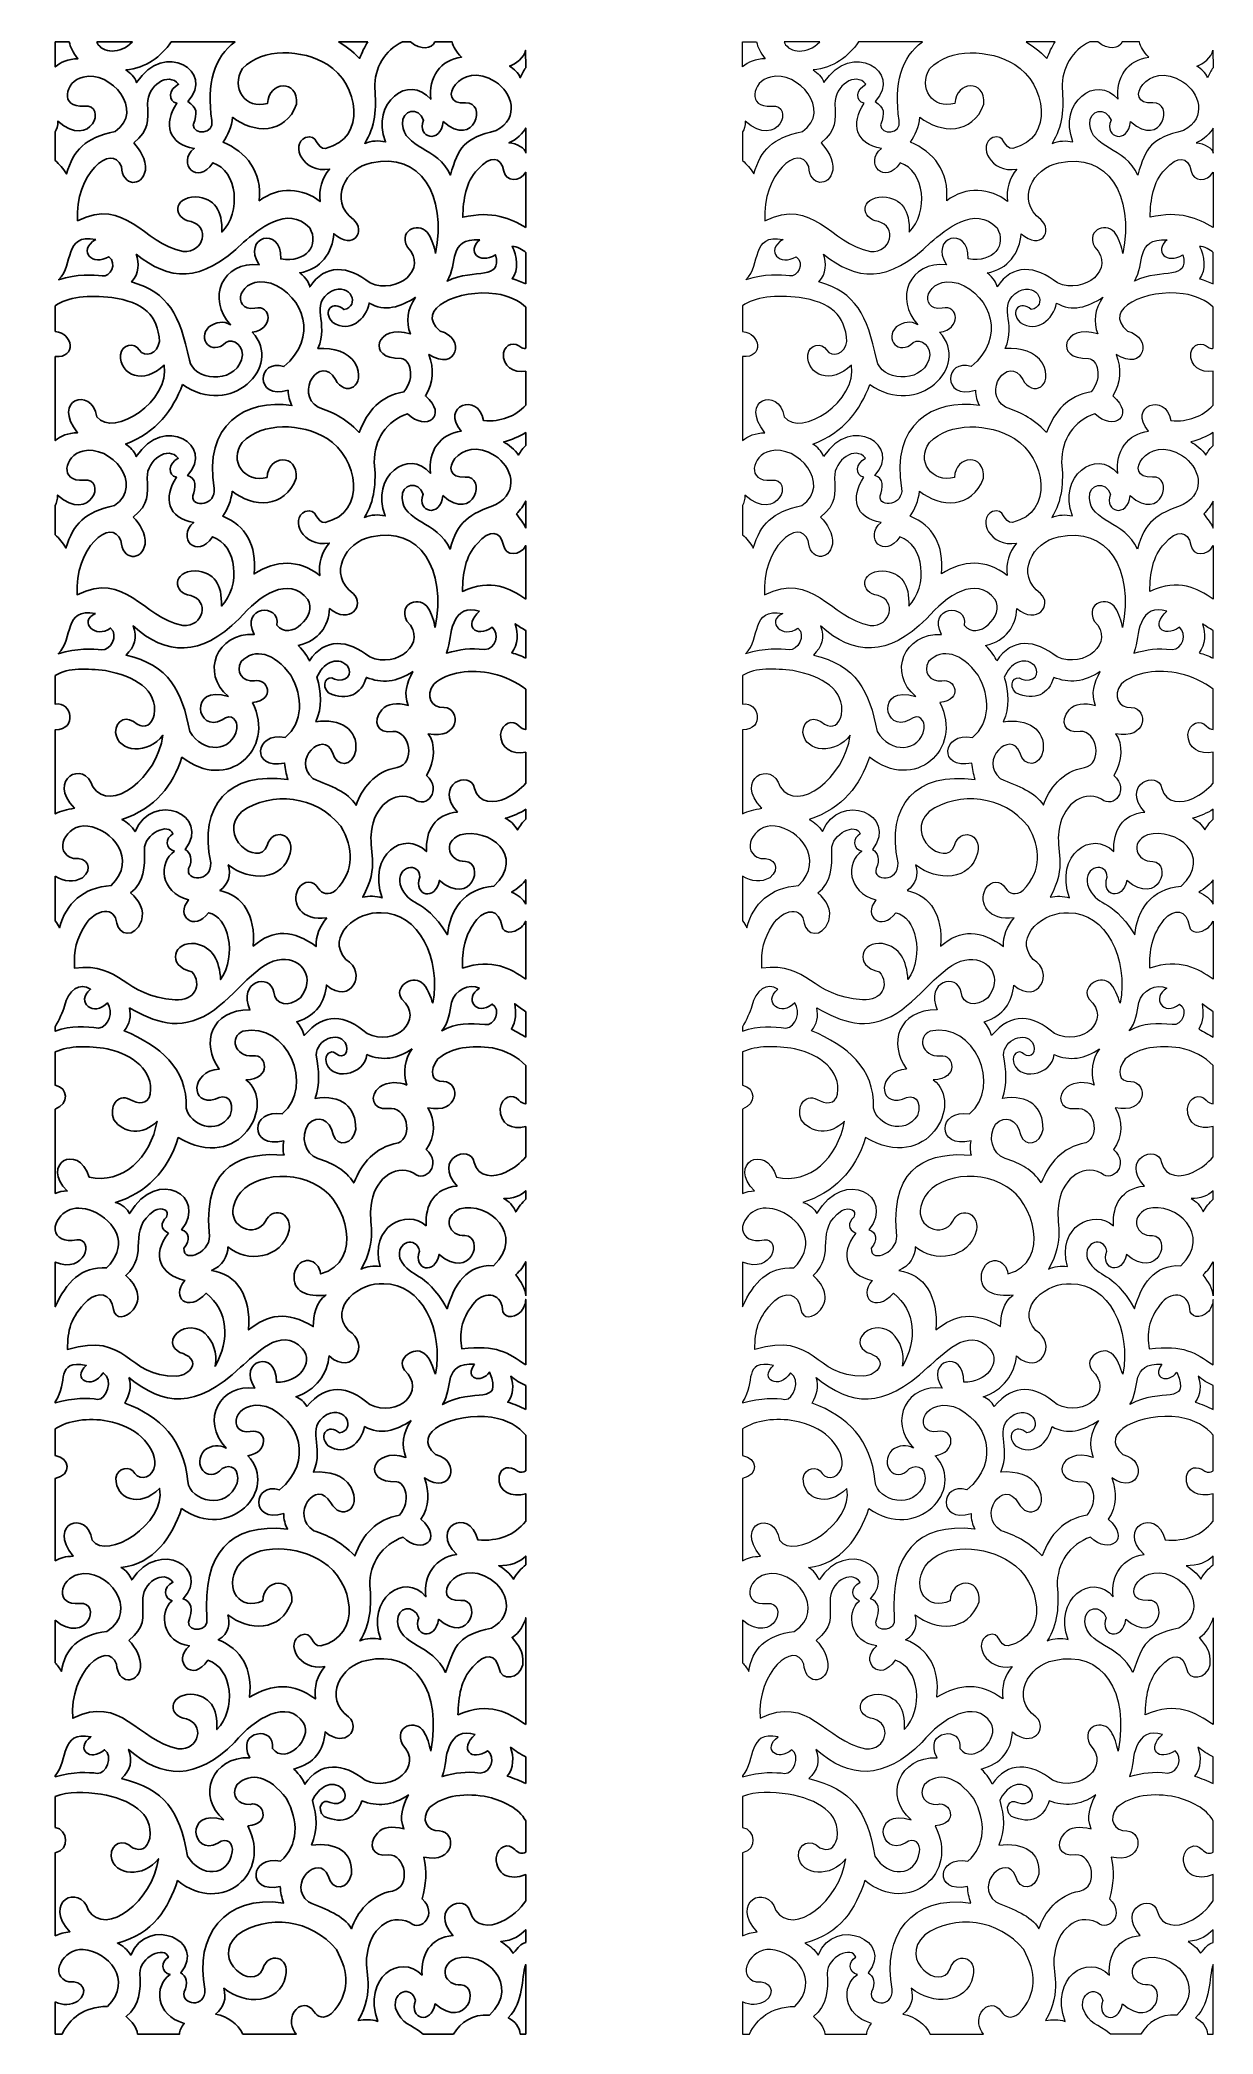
# Model space of a CAD drawing. Header units: centimetres. Extents: x -61 to 59, y -102 to 102.
import ezdxf

# ---------------------------------------------------------------- set-up
doc = ezdxf.new("R2010")
doc.units = ezdxf.units.CM
doc.header["$MEASUREMENT"] = 0
doc.layers.add('layer 1', color=7, linetype='Continuous')

msp = doc.modelspace()

# ---------------------------------------------------------------- linework, layer by layer
at = {"layer": 'layer 1', "color": 177}
for points, knots in [([(-40.972, 102.25), (-43.09327, 100.75653), (-43.92246, 97.91877), (-43.35586, 94.20324), (-43.35586, 94.20324), (-43.07771, 92.72964), (-45.27715, 92.69927), (-45.25678, 93.75055), (-45.25678, 93.75055), (-44.79637, 95.0766), (-44.87537, 95.41738), (-45.80975, 96.14265), (-45.80975, 96.14265), (-42.93555, 99.2297), (-48.25147, 102.46548), (-51.07116, 98.08968), (-51.07116, 98.08968), (-51.29277, 98.65356), (-51.67844, 99.06605), (-52.17628, 99.37512), (-52.17628, 99.37512), (-50.09003, 99.59696), (-48.59145, 100.73223), (-47.51884, 102.25), (-47.51884, 102.25), (-47.51884, 102.25), (-40.972, 102.25), (-40.972, 102.25)], [0, 0, 0, 0, 0.125, 0.125, 0.125, 0.125, 0.25, 0.25, 0.25, 0.25, 0.375, 0.375, 0.375, 0.375, 0.5, 0.5, 0.5, 0.5, 0.625, 0.625, 0.625, 0.625, 0.75, 0.75, 0.75, 0.75, 1, 1, 1, 1]), ([(-57.98365, 102.25), (-57.98365, 102.25), (-59.42762, 102.25), (-59.42762, 102.25), (-59.42762, 102.25), (-59.42762, 102.25), (-59.42762, 99.69389), (-59.42762, 99.69389), (-59.42762, 99.69389), (-58.87438, 100.20272), (-58.10065, 100.50163), (-57.09596, 100.52935), (-57.09596, 100.52935), (-57.62364, 101.18061), (-57.8943, 101.76077), (-57.98365, 102.25)], [0, 0, 0, 0, 0.2, 0.2, 0.2, 0.2, 0.4, 0.4, 0.4, 0.4, 0.6, 0.6, 0.6, 0.6, 1, 1, 1, 1]), ([(-51.5145, 102.25), (-52.78109, 100.93027), (-54.57282, 101.10703), (-55.12975, 102.16087), (-55.12975, 102.16087), (-55.13468, 102.19099), (-55.13995, 102.2207), (-55.14551, 102.25), (-55.14551, 102.25), (-55.14551, 102.25), (-51.5145, 102.25), (-51.5145, 102.25)], [0, 0, 0, 0, 0.25, 0.25, 0.25, 0.25, 0.5, 0.5, 0.5, 0.5, 1, 1, 1, 1]), ([(-41.22276, 94.52259), (-41.33199, 93.53178), (-41.69369, 92.69896), (-42.19704, 91.95474), (-42.19704, 91.95474), (-39.82352, 90.98944), (-38.18778, 88.92659), (-38.47829, 85.94542), (-38.47829, 85.94542), (-36.5102, 87.47791), (-33.97958, 87.26438), (-32.23418, 85.87499), (-32.23418, 85.87499), (-32.36813, 87.14174), (-32.06092, 88.25413), (-31.2691, 89.19695), (-31.2691, 89.19695), (-33.973, 88.72571), (-35.37067, 91.66618), (-33.73889, 92.43509), (-33.73889, 92.43509), (-32.43168, 92.90148), (-32.67993, 91.21193), (-31.67223, 91.32899), (-31.67223, 91.32899), (-27.35066, 92.36925), (-28.31726, 97.95538), (-31.48406, 99.94195), (-31.48406, 99.94195), (-34.06642, 101.53062), (-38.17443, 101.66902), (-40.19435, 99.52137), (-40.19435, 99.52137), (-41.45552, 97.57153), (-39.91909, 95.27874), (-37.63668, 95.9491), (-37.63668, 95.9491), (-37.55285, 98.23376), (-34.44839, 98.49513), (-34.66061, 95.85973), (-34.66061, 95.85973), (-35.82714, 92.68658), (-39.09584, 92.85834), (-41.22276, 94.52259)], [0, 0, 0, 0, 0.083333333, 0.083333333, 0.083333333, 0.083333333, 0.166666667, 0.166666667, 0.166666667, 0.166666667, 0.25, 0.25, 0.25, 0.25, 0.333333333, 0.333333333, 0.333333333, 0.333333333, 0.416666667, 0.416666667, 0.416666667, 0.416666667, 0.5, 0.5, 0.5, 0.5, 0.583333333, 0.583333333, 0.583333333, 0.583333333, 0.666666667, 0.666666667, 0.666666667, 0.666666667, 0.75, 0.75, 0.75, 0.75, 0.833333333, 0.833333333, 0.833333333, 0.833333333, 1, 1, 1, 1]), ([(-27.35318, 102.25), (-27.67892, 101.74476), (-27.95097, 101.17715), (-28.18036, 100.55762), (-28.18036, 100.55762), (-28.95428, 101.34357), (-29.6451, 101.8641), (-30.31908, 102.25), (-30.31908, 102.25), (-30.31908, 102.25), (-27.35318, 102.25), (-27.35318, 102.25)], [0, 0, 0, 0, 0.25, 0.25, 0.25, 0.25, 0.5, 0.5, 0.5, 0.5, 1, 1, 1, 1]), ([(-18.68387, 102.25), (-18.59109, 101.77976), (-18.29518, 101.2491), (-17.71065, 100.70368), (-17.71065, 100.70368), (-19.87567, 100.43401), (-21.16342, 98.59327), (-20.88131, 96.36313), (-20.88131, 96.36313), (-23.09599, 99.01085), (-27.07562, 96.07108), (-25.52087, 91.99073), (-25.52087, 91.99073), (-26.23516, 92.15656), (-26.94708, 92.11994), (-27.65591, 91.83894), (-27.65591, 91.83894), (-26.58252, 93.50713), (-26.43912, 95.49552), (-26.63575, 97.50803), (-26.63575, 97.50803), (-26.67434, 99.61339), (-25.59572, 101.39319), (-23.79246, 102.25), (-23.79246, 102.25), (-23.79246, 102.25), (-22.96583, 102.24998), (-22.96583, 102.24998), (-22.96583, 102.24998), (-21.88762, 101.37656), (-20.75964, 101.56026), (-20.45461, 102.25), (-20.45461, 102.25), (-20.45461, 102.25), (-18.68387, 102.25), (-18.68387, 102.25)], [0, 0, 0, 0, 0.1, 0.1, 0.1, 0.1, 0.2, 0.2, 0.2, 0.2, 0.3, 0.3, 0.3, 0.3, 0.4, 0.4, 0.4, 0.4, 0.5, 0.5, 0.5, 0.5, 0.6, 0.6, 0.6, 0.6, 0.7, 0.7, 0.7, 0.7, 0.8, 0.8, 0.8, 0.8, 1, 1, 1, 1]), ([(-19.59634, 94.07426), (-19.85582, 91.73157), (-22.36721, 92.37133), (-21.60933, 94.21729), (-21.60933, 94.21729), (-22.12945, 95.63558), (-23.87845, 95.32092), (-23.78326, 93.81364), (-23.78326, 93.81364), (-23.66231, 91.34296), (-20.17934, 91.49022), (-18.85903, 88.59422), (-18.85903, 88.59422), (-18.01616, 91.46015), (-17.51714, 92.34433), (-14.15894, 93.15595), (-14.15894, 93.15595), (-11.66321, 94.52463), (-12.56395, 97.08879), (-14.241, 98.16213), (-14.241, 98.16213), (-17.84994, 100.55551), (-20.57825, 95.78046), (-17.31513, 95.98765), (-17.31513, 95.98765), (-15.0612, 96.20109), (-16.32858, 91.18369), (-19.59634, 94.07426)], [0, 0, 0, 0, 0.125, 0.125, 0.125, 0.125, 0.25, 0.25, 0.25, 0.25, 0.375, 0.375, 0.375, 0.375, 0.5, 0.5, 0.5, 0.5, 0.625, 0.625, 0.625, 0.625, 0.75, 0.75, 0.75, 0.75, 1, 1, 1, 1]), ([(-11.12763, 99.60369), (-11.12763, 99.60369), (-11.14474, 101.39968), (-11.14474, 101.39968), (-11.14474, 101.39968), (-11.2485, 100.66235), (-12.19889, 99.99526), (-12.79414, 99.77208), (-12.79414, 99.77208), (-12.32397, 99.47365), (-11.90878, 99.12024), (-11.69003, 98.57038), (-11.69003, 98.57038), (-11.53775, 98.95733), (-11.34724, 99.30276), (-11.12763, 99.60369)], [0, 0, 0, 0, 0.2, 0.2, 0.2, 0.2, 0.4, 0.4, 0.4, 0.4, 0.6, 0.6, 0.6, 0.6, 1, 1, 1, 1]), ([(-59.42762, 93.01524), (-59.26367, 93.27018), (-59.15705, 93.63778), (-59.15173, 94.13615), (-59.15173, 94.13615), (-55.76605, 91.09774), (-54.01569, 95.88188), (-56.44695, 95.67759), (-56.44695, 95.67759), (-59.02776, 95.41738), (-58.46144, 98.22814), (-56.56705, 98.65112), (-56.56705, 98.65112), (-53.72057, 99.38257), (-50.18338, 95.18754), (-53.29329, 93.05536), (-53.29329, 93.05536), (-56.41385, 92.36114), (-57.51031, 91.2303), (-58.2892, 88.6995), (-58.2892, 88.6995), (-58.63527, 89.27987), (-59.02304, 89.7196), (-59.42762, 90.07203), (-59.42762, 90.07203), (-59.42762, 90.07203), (-59.42762, 93.01524), (-59.42762, 93.01524)], [0, 0, 0, 0, 0.125, 0.125, 0.125, 0.125, 0.25, 0.25, 0.25, 0.25, 0.375, 0.375, 0.375, 0.375, 0.5, 0.5, 0.5, 0.5, 0.625, 0.625, 0.625, 0.625, 0.75, 0.75, 0.75, 0.75, 1, 1, 1, 1]), ([(-51.37486, 91.88252), (-49.69737, 93.26076), (-49.92845, 94.10749), (-49.94456, 95.90362), (-49.94456, 95.90362), (-50.01173, 97.75318), (-47.79001, 99.2453), (-46.76364, 97.9118), (-46.76364, 97.9118), (-47.76998, 97.42788), (-47.90273, 96.11668), (-46.93886, 95.96126), (-46.93886, 95.96126), (-48.34523, 93.85589), (-47.83789, 91.76001), (-45.16441, 91.3319), (-45.16441, 91.3319), (-46.99981, 89.77272), (-44.83445, 87.43861), (-43.26073, 89.8467), (-43.26073, 89.8467), (-40.68979, 89.01213), (-40.31923, 84.75672), (-42.3359, 82.73481), (-42.3359, 82.73481), (-42.24292, 84.98639), (-43.06616, 86.20544), (-45.01466, 86.35798), (-45.01466, 86.35798), (-47.41433, 86.27981), (-47.33179, 84.09499), (-45.47598, 83.81733), (-45.47598, 83.81733), (-43.6001, 83.32172), (-44.07176, 80.62731), (-46.3026, 80.73799), (-46.3026, 80.73799), (-50.51765, 81.6363), (-52.171, 86.35792), (-57.14114, 83.89492), (-57.14114, 83.89492), (-57.45522, 88.68427), (-53.61161, 91.96427), (-52.64185, 89.45983), (-52.64185, 89.45983), (-52.54174, 87.40963), (-50.51193, 87.31919), (-50.1652, 89.092), (-50.1652, 89.092), (-50.11055, 90.24959), (-50.67813, 91.09813), (-51.37486, 91.88252)], [0, 0, 0, 0, 0.071428571, 0.071428571, 0.071428571, 0.071428571, 0.142857143, 0.142857143, 0.142857143, 0.142857143, 0.214285714, 0.214285714, 0.214285714, 0.214285714, 0.285714286, 0.285714286, 0.285714286, 0.285714286, 0.357142857, 0.357142857, 0.357142857, 0.357142857, 0.428571429, 0.428571429, 0.428571429, 0.428571429, 0.5, 0.5, 0.5, 0.5, 0.571428571, 0.571428571, 0.571428571, 0.571428571, 0.642857143, 0.642857143, 0.642857143, 0.642857143, 0.714285714, 0.714285714, 0.714285714, 0.714285714, 0.785714286, 0.785714286, 0.785714286, 0.785714286, 0.857142857, 0.857142857, 0.857142857, 0.857142857, 1, 1, 1, 1]), ([(-11.12762, 90.83539), (-11.12762, 91.32853), (-12.05248, 91.85119), (-12.85301, 91.8891), (-12.85301, 91.8891), (-12.14147, 92.17694), (-11.3417, 92.97288), (-11.12762, 93.40596), (-11.12762, 93.40596), (-11.12762, 93.40596), (-11.12762, 90.83539), (-11.12762, 90.83539)], [0, 0, 0, 0, 0.25, 0.25, 0.25, 0.25, 0.5, 0.5, 0.5, 0.5, 1, 1, 1, 1]), ([(-20.39256, 80.52669), (-19.19498, 86.55504), (-21.97287, 90.977), (-26.95988, 89.83373), (-26.95988, 89.83373), (-29.62866, 89.33996), (-31.45931, 85.97921), (-28.81674, 84.02788), (-28.81674, 84.02788), (-27.5156, 82.83899), (-28.77944, 80.81224), (-30.83135, 82.55748), (-30.83135, 82.55748), (-30.9551, 80.67022), (-32.18929, 78.87424), (-34.32254, 78.55472), (-34.32254, 78.55472), (-33.60958, 77.94212), (-33.36621, 77.51922), (-33.30528, 77.11162), (-33.30528, 77.11162), (-31.74235, 79.50652), (-29.35868, 79.3136), (-27.10923, 77.52675), (-27.10923, 77.52675), (-24.30753, 76.27772), (-21.07655, 78.95325), (-23.28275, 81.19074), (-23.28275, 81.19074), (-24.2634, 83.14492), (-21.83477, 83.7885), (-21.09995, 82.52264), (-21.09995, 82.52264), (-20.76563, 81.97709), (-20.50724, 81.18581), (-20.39256, 80.52669)], [0, 0, 0, 0, 0.1, 0.1, 0.1, 0.1, 0.2, 0.2, 0.2, 0.2, 0.3, 0.3, 0.3, 0.3, 0.4, 0.4, 0.4, 0.4, 0.5, 0.5, 0.5, 0.5, 0.6, 0.6, 0.6, 0.6, 0.7, 0.7, 0.7, 0.7, 0.8, 0.8, 0.8, 0.8, 1, 1, 1, 1]), ([(-11.12762, 83.2178), (-11.12762, 83.2178), (-11.12762, 88.87292), (-11.12762, 88.87292), (-11.12762, 88.87292), (-11.69201, 87.86111), (-13.22407, 87.86491), (-13.3749, 88.99635), (-13.3749, 88.99635), (-13.70043, 90.49388), (-14.76389, 90.65549), (-16.05871, 89.17309), (-16.05871, 89.17309), (-17.32754, 87.83779), (-17.53925, 86.11635), (-17.59085, 84.25198), (-17.59085, 84.25198), (-14.50947, 84.985), (-12.70552, 84.10997), (-11.12762, 83.2178)], [0, 0, 0, 0, 0.166666667, 0.166666667, 0.166666667, 0.166666667, 0.333333333, 0.333333333, 0.333333333, 0.333333333, 0.5, 0.5, 0.5, 0.5, 0.666666667, 0.666666667, 0.666666667, 0.666666667, 1, 1, 1, 1]), ([(-51.11602, 80.48112), (-50.83172, 79.51024), (-50.7779, 78.53308), (-51.58406, 77.62572), (-51.58406, 77.62572), (-47.75887, 76.47906), (-46.70807, 74.33649), (-45.64652, 69.58727), (-45.64652, 69.58727), (-45.2599, 67.5173), (-41.20381, 67.05245), (-40.29421, 69.63165), (-40.29421, 69.63165), (-39.89972, 71.06809), (-41.16704, 71.91159), (-41.92889, 71.39249), (-41.92889, 71.39249), (-43.40602, 69.97079), (-44.8877, 71.7824), (-43.64557, 73.00568), (-43.64557, 73.00568), (-42.88547, 73.52302), (-42.14333, 73.65431), (-41.42745, 73.22131), (-41.42745, 73.22131), (-43.90353, 75.83086), (-42.29711, 79.81712), (-38.48569, 79.37477), (-38.48569, 79.37477), (-40.37092, 82.20803), (-36.16868, 83.50238), (-36.27242, 79.9884), (-36.27242, 79.9884), (-33.61481, 79.54242), (-32.30125, 81.43344), (-33.3015, 83.15659), (-33.3015, 83.15659), (-35.59433, 85.62869), (-38.64795, 82.8846), (-40.09278, 81.71191), (-40.09278, 81.71191), (-44.49377, 77.37345), (-47.77447, 77.76543), (-51.11602, 80.48112)], [0, 0, 0, 0, 0.083333333, 0.083333333, 0.083333333, 0.083333333, 0.166666667, 0.166666667, 0.166666667, 0.166666667, 0.25, 0.25, 0.25, 0.25, 0.333333333, 0.333333333, 0.333333333, 0.333333333, 0.416666667, 0.416666667, 0.416666667, 0.416666667, 0.5, 0.5, 0.5, 0.5, 0.583333333, 0.583333333, 0.583333333, 0.583333333, 0.666666667, 0.666666667, 0.666666667, 0.666666667, 0.75, 0.75, 0.75, 0.75, 0.833333333, 0.833333333, 0.833333333, 0.833333333, 1, 1, 1, 1]), ([(-55.27424, 81.99026), (-58.59768, 82.57647), (-57.4853, 79.40908), (-59.07845, 77.83752), (-59.07845, 77.83752), (-57.15438, 78.44554), (-55.5411, 78.35534), (-54.61648, 78.23388), (-54.61648, 78.23388), (-53.74727, 78.11969), (-53.04391, 79.48804), (-53.91162, 80.20515), (-53.91162, 80.20515), (-55.59295, 79.20519), (-57.18288, 80.73263), (-55.27424, 81.99026)], [0, 0, 0, 0, 0.2, 0.2, 0.2, 0.2, 0.4, 0.4, 0.4, 0.4, 0.6, 0.6, 0.6, 0.6, 1, 1, 1, 1]), ([(-15.84871, 81.95565), (-19.19527, 82.07543), (-18.04654, 79.50555), (-19.21175, 77.70354), (-19.21175, 77.70354), (-16.29539, 79.073), (-13.55475, 77.67483), (-14.23753, 80.40402), (-14.23753, 80.40402), (-15.87349, 79.40638), (-17.27927, 80.72308), (-15.84871, 81.95565)], [0, 0, 0, 0, 0.25, 0.25, 0.25, 0.25, 0.5, 0.5, 0.5, 0.5, 1, 1, 1, 1]), ([(-11.12762, 77.41646), (-11.56534, 77.61505), (-12.0324, 77.79182), (-12.5277, 77.94483), (-12.5277, 77.94483), (-11.83226, 78.76691), (-11.99444, 80.37456), (-12.52932, 81.26636), (-12.52932, 81.26636), (-12.08711, 81.29006), (-11.36103, 80.88432), (-11.12762, 80.63574), (-11.12762, 80.63574), (-11.12762, 80.63574), (-11.12762, 77.41646), (-11.12762, 77.41646)], [0, 0, 0, 0, 0.2, 0.2, 0.2, 0.2, 0.4, 0.4, 0.4, 0.4, 0.6, 0.6, 0.6, 0.6, 1, 1, 1, 1]), ([(-46.35973, 67.08545), (-47.34309, 64.46958), (-49.02473, 62.17425), (-52.21421, 60.98023), (-52.21421, 60.98023), (-51.71634, 60.67118), (-51.33069, 60.25865), (-51.10909, 59.69479), (-51.10909, 59.69479), (-48.2894, 64.07062), (-42.97349, 60.83482), (-45.84769, 57.74776), (-45.84769, 57.74776), (-44.90899, 57.52534), (-44.99934, 56.47021), (-45.31925, 55.64868), (-45.31925, 55.64868), (-45.37817, 54.32459), (-42.89009, 54.73557), (-43.10791, 56.41942), (-43.10791, 56.41942), (-44.2629, 62.88657), (-39.91174, 65.71214), (-35.12474, 64.91803), (-35.12474, 64.91803), (-35.36997, 65.34029), (-35.53319, 65.90821), (-35.52123, 66.50543), (-35.52123, 66.50543), (-39.03964, 65.47083), (-38.67904, 69.82592), (-35.94889, 68.93047), (-35.94889, 68.93047), (-32.42831, 71.8953), (-33.83534, 76.12579), (-37.31057, 77.50357), (-37.31057, 77.50357), (-40.73418, 78.35391), (-41.38952, 74.54339), (-38.95516, 74.92753), (-38.95516, 74.92753), (-37.21253, 75.33812), (-36.968, 72.7537), (-39.19731, 72.45241), (-39.19731, 72.45241), (-35.94889, 68.93047), (-41.46273, 63.58274), (-46.35973, 67.08545)], [0, 0, 0, 0, 0.076923077, 0.076923077, 0.076923077, 0.076923077, 0.153846154, 0.153846154, 0.153846154, 0.153846154, 0.230769231, 0.230769231, 0.230769231, 0.230769231, 0.307692308, 0.307692308, 0.307692308, 0.307692308, 0.384615385, 0.384615385, 0.384615385, 0.384615385, 0.461538462, 0.461538462, 0.461538462, 0.461538462, 0.538461538, 0.538461538, 0.538461538, 0.538461538, 0.615384615, 0.615384615, 0.615384615, 0.615384615, 0.692307692, 0.692307692, 0.692307692, 0.692307692, 0.769230769, 0.769230769, 0.769230769, 0.769230769, 0.846153846, 0.846153846, 0.846153846, 0.846153846, 1, 1, 1, 1]), ([(-59.42762, 75.18186), (-58.25521, 76.04976), (-55.91603, 76.33775), (-53.61274, 76.00565), (-53.61274, 76.00565), (-50.3724, 75.57731), (-48.84313, 74.15738), (-48.73933, 71.51885), (-48.73933, 71.51885), (-48.88071, 70.22836), (-50.25141, 69.81363), (-50.80267, 70.63476), (-50.80267, 70.63476), (-51.25979, 71.4672), (-52.60812, 71.22377), (-52.74516, 70.15007), (-52.74516, 70.15007), (-52.77944, 68.00057), (-50.3143, 67.03509), (-48.25517, 69.08881), (-48.25517, 69.08881), (-47.60002, 65.4562), (-53.43965, 61.54028), (-55.16771, 63.766), (-55.16771, 63.766), (-55.69374, 66.97697), (-59.87063, 65.51223), (-57.13394, 62.13451), (-57.13394, 62.13451), (-58.11584, 62.10739), (-58.87714, 61.82124), (-59.42762, 61.33327), (-59.42762, 61.33327), (-59.42762, 61.33327), (-59.4278, 69.95255), (-59.4278, 69.95255), (-59.4278, 69.95255), (-57.23018, 69.79927), (-57.56241, 72.3589), (-59.42762, 72.5317), (-59.42762, 72.5317), (-59.42762, 72.5317), (-59.42762, 75.18186), (-59.42762, 75.18186)], [0, 0, 0, 0, 0.083333333, 0.083333333, 0.083333333, 0.083333333, 0.166666667, 0.166666667, 0.166666667, 0.166666667, 0.25, 0.25, 0.25, 0.25, 0.333333333, 0.333333333, 0.333333333, 0.333333333, 0.416666667, 0.416666667, 0.416666667, 0.416666667, 0.5, 0.5, 0.5, 0.5, 0.583333333, 0.583333333, 0.583333333, 0.583333333, 0.666666667, 0.666666667, 0.666666667, 0.666666667, 0.75, 0.75, 0.75, 0.75, 0.833333333, 0.833333333, 0.833333333, 0.833333333, 1, 1, 1, 1]), ([(-22.43891, 76.05096), (-24.01862, 75.02469), (-25.60468, 74.51806), (-27.20827, 75.44803), (-27.20827, 75.44803), (-27.53183, 73.78024), (-29.18997, 72.31443), (-30.94468, 73.46449), (-30.94468, 73.46449), (-32.0729, 74.64143), (-30.89976, 75.79406), (-29.79808, 74.7879), (-29.79808, 74.7879), (-28.09925, 75.09642), (-29.05309, 77.60728), (-31.0824, 76.6831), (-31.0824, 76.6831), (-33.43862, 75.19479), (-31.24173, 73.48532), (-32.47266, 70.77465), (-32.47266, 70.77465), (-30.78335, 70.84081), (-29.45928, 70.50087), (-28.63084, 69.27121), (-28.63084, 69.27121), (-27.41466, 66.8977), (-29.68768, 65.74563), (-30.67421, 67.61212), (-30.67421, 67.61212), (-32.19448, 70.25477), (-34.93456, 66.26759), (-32.43655, 64.75433), (-32.43655, 64.75433), (-31.00548, 64.25477), (-29.78139, 63.75015), (-28.21833, 62.16273), (-28.21833, 62.16273), (-27.40032, 64.37191), (-26.04005, 65.92065), (-23.63677, 66.33598), (-23.63677, 66.33598), (-22.38562, 67.87511), (-23.04328, 69.67065), (-23.9093, 69.76907), (-23.9093, 69.76907), (-27.59553, 69.61953), (-26.47716, 73.42532), (-22.97761, 72.27389), (-22.97761, 72.27389), (-23.42647, 73.52525), (-23.33068, 74.78326), (-22.43891, 76.05096)], [0, 0, 0, 0, 0.071428571, 0.071428571, 0.071428571, 0.071428571, 0.142857143, 0.142857143, 0.142857143, 0.142857143, 0.214285714, 0.214285714, 0.214285714, 0.214285714, 0.285714286, 0.285714286, 0.285714286, 0.285714286, 0.357142857, 0.357142857, 0.357142857, 0.357142857, 0.428571429, 0.428571429, 0.428571429, 0.428571429, 0.5, 0.5, 0.5, 0.5, 0.571428571, 0.571428571, 0.571428571, 0.571428571, 0.642857143, 0.642857143, 0.642857143, 0.642857143, 0.714285714, 0.714285714, 0.714285714, 0.714285714, 0.785714286, 0.785714286, 0.785714286, 0.785714286, 0.857142857, 0.857142857, 0.857142857, 0.857142857, 1, 1, 1, 1]), ([(-11.12761, 64.97355), (-12.22176, 63.81103), (-13.65828, 63.23234), (-15.45971, 63.38513), (-15.45971, 63.38513), (-15.96144, 66.36092), (-20.00729, 64.86543), (-17.74859, 62.3088), (-17.74859, 62.3088), (-19.91362, 62.03909), (-21.20138, 60.1984), (-20.91926, 57.96821), (-20.91926, 57.96821), (-23.13393, 60.61595), (-27.11357, 57.6762), (-25.5588, 53.59578), (-25.5588, 53.59578), (-26.27316, 53.76171), (-26.98501, 53.72503), (-27.69389, 53.44404), (-27.69389, 53.44404), (-26.62045, 55.11225), (-26.47702, 57.10066), (-26.67365, 59.11314), (-26.67365, 59.11314), (-26.71613, 61.4313), (-25.40419, 63.35471), (-23.26187, 64.08599), (-23.26187, 64.08599), (-21.34632, 62.20293), (-19.04305, 63.88523), (-21.43531, 65.92316), (-21.43531, 65.92316), (-20.57164, 67.25949), (-20.53831, 68.68514), (-21.07319, 70.17199), (-21.07319, 70.17199), (-18.22373, 68.29939), (-17.23315, 71.93923), (-19.92414, 72.56194), (-19.92414, 72.56194), (-22.62093, 74.87596), (-17.96686, 76.92995), (-14.18867, 76.40304), (-14.18867, 76.40304), (-12.84672, 76.19588), (-11.83726, 75.68085), (-11.12761, 75.04299), (-11.12761, 75.04299), (-11.12761, 75.04299), (-11.12762, 70.82829), (-11.12762, 70.82829), (-11.12762, 70.82829), (-11.16889, 70.76761), (-11.39991, 70.76488), (-11.52321, 70.86277), (-11.52321, 70.86277), (-12.31625, 71.49413), (-13.23921, 71.275), (-13.40233, 70.33703), (-13.40233, 70.33703), (-13.56913, 68.91013), (-12.37339, 68.28327), (-11.12763, 68.45276), (-11.12763, 68.45276), (-11.12763, 68.45276), (-11.12761, 64.97355), (-11.12761, 64.97355)], [0, 0, 0, 0, 0.055555556, 0.055555556, 0.055555556, 0.055555556, 0.111111111, 0.111111111, 0.111111111, 0.111111111, 0.166666667, 0.166666667, 0.166666667, 0.166666667, 0.222222222, 0.222222222, 0.222222222, 0.222222222, 0.277777778, 0.277777778, 0.277777778, 0.277777778, 0.333333333, 0.333333333, 0.333333333, 0.333333333, 0.388888889, 0.388888889, 0.388888889, 0.388888889, 0.444444444, 0.444444444, 0.444444444, 0.444444444, 0.5, 0.5, 0.5, 0.5, 0.555555556, 0.555555556, 0.555555556, 0.555555556, 0.611111111, 0.611111111, 0.611111111, 0.611111111, 0.666666667, 0.666666667, 0.666666667, 0.666666667, 0.722222222, 0.722222222, 0.722222222, 0.722222222, 0.777777778, 0.777777778, 0.777777778, 0.777777778, 0.833333333, 0.833333333, 0.833333333, 0.833333333, 0.888888889, 0.888888889, 0.888888889, 0.888888889, 1, 1, 1, 1]), ([(-41.2607, 56.12771), (-41.36993, 55.13689), (-41.73163, 54.30407), (-42.23498, 53.55985), (-42.23498, 53.55985), (-39.86147, 52.59456), (-38.72974, 50.63031), (-39.02025, 47.64914), (-39.02025, 47.64914), (-36.73641, 49.05978), (-34.48245, 49.19903), (-32.27212, 47.48011), (-32.27212, 47.48011), (-32.40608, 48.74686), (-32.09886, 49.85925), (-31.30704, 50.80207), (-31.30704, 50.80207), (-34.01094, 50.33083), (-35.40861, 53.27129), (-33.77683, 54.04021), (-33.77683, 54.04021), (-32.46963, 54.5066), (-32.71787, 52.81705), (-31.71018, 52.9341), (-31.71018, 52.9341), (-27.3886, 53.97437), (-28.3552, 59.5605), (-31.522, 61.54707), (-31.522, 61.54707), (-34.10436, 63.13574), (-38.21238, 63.27414), (-40.23229, 61.12649), (-40.23229, 61.12649), (-41.68326, 59.27908), (-39.95703, 56.88385), (-37.67462, 57.55422), (-37.67462, 57.55422), (-37.59079, 59.83887), (-34.48633, 60.10025), (-34.69855, 57.46484), (-34.69855, 57.46484), (-35.86508, 54.2917), (-39.13378, 54.46346), (-41.2607, 56.12771)], [0, 0, 0, 0, 0.083333333, 0.083333333, 0.083333333, 0.083333333, 0.166666667, 0.166666667, 0.166666667, 0.166666667, 0.25, 0.25, 0.25, 0.25, 0.333333333, 0.333333333, 0.333333333, 0.333333333, 0.416666667, 0.416666667, 0.416666667, 0.416666667, 0.5, 0.5, 0.5, 0.5, 0.583333333, 0.583333333, 0.583333333, 0.583333333, 0.666666667, 0.666666667, 0.666666667, 0.666666667, 0.75, 0.75, 0.75, 0.75, 0.833333333, 0.833333333, 0.833333333, 0.833333333, 1, 1, 1, 1]), ([(-19.63428, 55.67937), (-19.89376, 53.33669), (-22.40515, 53.97645), (-21.64728, 55.82241), (-21.64728, 55.82241), (-22.16739, 57.24069), (-23.91639, 56.92604), (-23.8212, 55.41876), (-23.8212, 55.41876), (-23.70026, 52.94807), (-20.21728, 53.09534), (-18.89697, 50.19933), (-18.89697, 50.19933), (-18.15884, 53.06399), (-16.90968, 53.74705), (-14.19688, 54.76107), (-14.19688, 54.76107), (-11.70115, 56.12975), (-12.60189, 58.69391), (-14.27894, 59.76725), (-14.27894, 59.76725), (-17.88788, 62.16063), (-20.61619, 57.38558), (-17.35308, 57.59277), (-17.35308, 57.59277), (-15.09914, 57.8062), (-16.36652, 52.78881), (-19.63428, 55.67937)], [0, 0, 0, 0, 0.125, 0.125, 0.125, 0.125, 0.25, 0.25, 0.25, 0.25, 0.375, 0.375, 0.375, 0.375, 0.5, 0.5, 0.5, 0.5, 0.625, 0.625, 0.625, 0.625, 0.75, 0.75, 0.75, 0.75, 1, 1, 1, 1]), ([(-11.12763, 60.83883), (-11.40318, 60.56241), (-11.65948, 60.23089), (-11.88586, 59.83983), (-11.88586, 59.83983), (-12.22378, 60.38695), (-12.91053, 60.92884), (-13.41263, 61.19454), (-13.41263, 61.19454), (-12.57316, 61.42197), (-11.81163, 61.74534), (-11.12762, 62.15481), (-11.12762, 62.15481), (-11.12762, 62.15481), (-11.12763, 60.83883), (-11.12763, 60.83883)], [0, 0, 0, 0, 0.2, 0.2, 0.2, 0.2, 0.4, 0.4, 0.4, 0.4, 0.6, 0.6, 0.6, 0.6, 1, 1, 1, 1]), ([(-59.42762, 54.68322), (-59.28527, 54.93448), (-59.19452, 55.28243), (-59.18961, 55.74127), (-59.18961, 55.74127), (-55.80397, 52.70282), (-54.05363, 57.48694), (-56.48489, 57.28272), (-56.48489, 57.28272), (-59.06568, 57.02246), (-58.49936, 59.83329), (-56.60498, 60.25622), (-56.60498, 60.25622), (-53.75853, 60.98763), (-50.22134, 56.79271), (-53.33124, 54.66048), (-53.33124, 54.66048), (-56.45176, 53.96628), (-57.54826, 52.83541), (-58.32715, 50.30465), (-58.32715, 50.30465), (-58.66238, 50.86685), (-59.03674, 51.29709), (-59.42762, 51.64384), (-59.42762, 51.64384), (-59.42762, 51.64384), (-59.42762, 54.68322), (-59.42762, 54.68322)], [0, 0, 0, 0, 0.125, 0.125, 0.125, 0.125, 0.25, 0.25, 0.25, 0.25, 0.375, 0.375, 0.375, 0.375, 0.5, 0.5, 0.5, 0.5, 0.625, 0.625, 0.625, 0.625, 0.75, 0.75, 0.75, 0.75, 1, 1, 1, 1]), ([(-51.41281, 53.48763), (-49.73532, 54.86588), (-49.96639, 55.71261), (-49.9825, 57.50874), (-49.9825, 57.50874), (-50.04967, 59.35829), (-47.82795, 60.85042), (-46.80158, 59.51691), (-46.80158, 59.51691), (-47.80792, 59.033), (-47.94068, 57.7218), (-46.9768, 57.56637), (-46.9768, 57.56637), (-48.38317, 55.46101), (-47.87583, 53.36512), (-45.20235, 52.93702), (-45.20235, 52.93702), (-47.03775, 51.37783), (-44.87239, 49.04373), (-43.29868, 51.45182), (-43.29868, 51.45182), (-40.72773, 50.61725), (-40.35717, 46.36184), (-42.37384, 44.33992), (-42.37384, 44.33992), (-42.28086, 46.5915), (-43.1041, 47.81056), (-45.0526, 47.96309), (-45.0526, 47.96309), (-47.45227, 47.88493), (-47.36973, 45.7001), (-45.51392, 45.42245), (-45.51392, 45.42245), (-43.63804, 44.92683), (-44.1097, 42.23243), (-46.34055, 42.3431), (-46.34055, 42.3431), (-50.55559, 43.24142), (-52.20894, 47.96304), (-57.17908, 45.50004), (-57.17908, 45.50004), (-57.49316, 50.28938), (-53.64955, 53.56939), (-52.67979, 51.06495), (-52.67979, 51.06495), (-52.57968, 49.01474), (-50.54987, 48.9243), (-50.20314, 50.69712), (-50.20314, 50.69712), (-50.14849, 51.8547), (-50.71607, 52.70325), (-51.41281, 53.48763)], [0, 0, 0, 0, 0.071428571, 0.071428571, 0.071428571, 0.071428571, 0.142857143, 0.142857143, 0.142857143, 0.142857143, 0.214285714, 0.214285714, 0.214285714, 0.214285714, 0.285714286, 0.285714286, 0.285714286, 0.285714286, 0.357142857, 0.357142857, 0.357142857, 0.357142857, 0.428571429, 0.428571429, 0.428571429, 0.428571429, 0.5, 0.5, 0.5, 0.5, 0.571428571, 0.571428571, 0.571428571, 0.571428571, 0.642857143, 0.642857143, 0.642857143, 0.642857143, 0.714285714, 0.714285714, 0.714285714, 0.714285714, 0.785714286, 0.785714286, 0.785714286, 0.785714286, 0.857142857, 0.857142857, 0.857142857, 0.857142857, 1, 1, 1, 1]), ([(-11.12762, 52.34326), (-11.32659, 52.88901), (-11.69086, 53.25173), (-12.06916, 53.80233), (-12.06916, 53.80233), (-11.68747, 54.21883), (-11.36494, 54.65783), (-11.12762, 55.12785), (-11.12762, 55.12785), (-11.12762, 55.12785), (-11.12762, 52.34326), (-11.12762, 52.34326)], [0, 0, 0, 0, 0.25, 0.25, 0.25, 0.25, 0.5, 0.5, 0.5, 0.5, 1, 1, 1, 1]), ([(-20.43051, 42.1318), (-19.23292, 48.16016), (-22.01081, 52.58211), (-26.99782, 51.43885), (-26.99782, 51.43885), (-29.66661, 50.94508), (-31.49725, 47.58433), (-28.85468, 45.63299), (-28.85468, 45.63299), (-27.55355, 44.44411), (-29.21462, 42.34966), (-31.26652, 44.09489), (-31.26652, 44.09489), (-31.39027, 42.20764), (-32.33763, 40.85506), (-34.48876, 40.28392), (-34.48876, 40.28392), (-33.82805, 39.6602), (-33.49841, 39.12319), (-33.34322, 38.71673), (-33.34322, 38.71673), (-31.78029, 41.11164), (-29.39662, 40.91871), (-27.14717, 39.13187), (-27.14717, 39.13187), (-24.34548, 37.88284), (-21.11449, 40.55837), (-23.32069, 42.79586), (-23.32069, 42.79586), (-24.30134, 44.75003), (-21.87271, 45.39362), (-21.13789, 44.12775), (-21.13789, 44.12775), (-20.80357, 43.58221), (-20.54518, 42.79092), (-20.43051, 42.1318)], [0, 0, 0, 0, 0.1, 0.1, 0.1, 0.1, 0.2, 0.2, 0.2, 0.2, 0.3, 0.3, 0.3, 0.3, 0.4, 0.4, 0.4, 0.4, 0.5, 0.5, 0.5, 0.5, 0.6, 0.6, 0.6, 0.6, 0.7, 0.7, 0.7, 0.7, 0.8, 0.8, 0.8, 0.8, 1, 1, 1, 1]), ([(-11.12763, 45.05765), (-11.12763, 45.05765), (-11.12762, 50.55061), (-11.12762, 50.55061), (-11.12762, 50.55061), (-11.65759, 49.46663), (-13.25847, 49.44357), (-13.41281, 50.60148), (-13.41281, 50.60148), (-13.73838, 52.09898), (-14.80184, 52.26056), (-16.09668, 50.77828), (-16.09668, 50.77828), (-17.3655, 49.44293), (-17.57718, 47.72146), (-17.62881, 45.85712), (-17.62881, 45.85712), (-14.61123, 47.17687), (-12.76435, 46.19449), (-11.12763, 45.05765)], [0, 0, 0, 0, 0.166666667, 0.166666667, 0.166666667, 0.166666667, 0.333333333, 0.333333333, 0.333333333, 0.333333333, 0.5, 0.5, 0.5, 0.5, 0.666666667, 0.666666667, 0.666666667, 0.666666667, 1, 1, 1, 1]), ([(-41.65474, 35.07501), (-45.8247, 36.32757), (-44.93155, 31.23438), (-42.28775, 32.66087), (-42.28775, 32.66087), (-41.30011, 33.45173), (-40.64996, 32.52346), (-40.796, 31.78886), (-40.796, 31.78886), (-41.21942, 29.29058), (-44.28395, 29.19032), (-45.61058, 31.45774), (-45.61058, 31.45774), (-46.40703, 35.63288), (-47.74186, 38.28778), (-52.15929, 39.31805), (-52.15929, 39.31805), (-51.28936, 40.13699), (-50.966, 41.10815), (-51.4415, 42.30179), (-51.4415, 42.30179), (-47.9962, 39.24315), (-44.53066, 39.10388), (-40.556, 43.02128), (-40.556, 43.02128), (-38.43423, 45.50113), (-35.47229, 47.49063), (-33.4993, 45.03486), (-33.4993, 45.03486), (-32.4773, 43.41216), (-35.33486, 40.61178), (-36.67301, 42.3895), (-36.67301, 42.3895), (-36.304, 44.76837), (-40.49545, 44.30519), (-39.00786, 41.43917), (-39.00786, 41.43917), (-42.88602, 41.59974), (-44.51855, 37.43699), (-41.65474, 35.07501)], [0, 0, 0, 0, 0.090909091, 0.090909091, 0.090909091, 0.090909091, 0.181818182, 0.181818182, 0.181818182, 0.181818182, 0.272727273, 0.272727273, 0.272727273, 0.272727273, 0.363636364, 0.363636364, 0.363636364, 0.363636364, 0.454545455, 0.454545455, 0.454545455, 0.454545455, 0.545454545, 0.545454545, 0.545454545, 0.545454545, 0.636363636, 0.636363636, 0.636363636, 0.636363636, 0.727272727, 0.727272727, 0.727272727, 0.727272727, 0.818181818, 0.818181818, 0.818181818, 0.818181818, 1, 1, 1, 1]), ([(-55.31218, 43.59538), (-58.63562, 44.18159), (-57.52324, 41.0142), (-59.11639, 39.44264), (-59.11639, 39.44264), (-57.19233, 40.05066), (-55.57903, 39.96046), (-54.65442, 39.83899), (-54.65442, 39.83899), (-53.78521, 39.72482), (-52.8757, 41.36803), (-53.74341, 42.08514), (-53.74341, 42.08514), (-55.29727, 40.94008), (-57.09948, 42.69539), (-55.31218, 43.59538)], [0, 0, 0, 0, 0.2, 0.2, 0.2, 0.2, 0.4, 0.4, 0.4, 0.4, 0.6, 0.6, 0.6, 0.6, 1, 1, 1, 1]), ([(-15.86514, 43.82548), (-17.57858, 42.30835), (-16.26401, 41.02895), (-14.5669, 42.16528), (-14.5669, 42.16528), (-13.77958, 41.45561), (-14.21469, 39.91392), (-15.33503, 39.8723), (-15.33503, 39.8723), (-16.90962, 40.05485), (-17.79422, 39.90835), (-19.2693, 39.51002), (-19.2693, 39.51002), (-18.78089, 40.68921), (-19.00161, 41.60834), (-18.49071, 42.6621), (-18.49071, 42.6621), (-18.01693, 43.75211), (-17.19524, 44.23349), (-15.86514, 43.82548)], [0, 0, 0, 0, 0.166666667, 0.166666667, 0.166666667, 0.166666667, 0.333333333, 0.333333333, 0.333333333, 0.333333333, 0.5, 0.5, 0.5, 0.5, 0.666666667, 0.666666667, 0.666666667, 0.666666667, 1, 1, 1, 1]), ([(-11.12762, 39.00552), (-11.57719, 39.21064), (-12.05701, 39.39282), (-12.56561, 39.54993), (-12.56561, 39.54993), (-11.8702, 40.37203), (-11.91252, 41.55172), (-12.22486, 42.52909), (-12.22486, 42.52909), (-11.84207, 42.26142), (-11.47646, 42.03349), (-11.12762, 41.84027), (-11.12762, 41.84027), (-11.12762, 41.84027), (-11.12762, 39.00552), (-11.12762, 39.00552)], [0, 0, 0, 0, 0.2, 0.2, 0.2, 0.2, 0.4, 0.4, 0.4, 0.4, 0.6, 0.6, 0.6, 0.6, 1, 1, 1, 1]), ([(-39.19432, 34.44818), (-36.68636, 34.68823), (-37.6508, 37.0299), (-38.95946, 36.66133), (-38.95946, 36.66133), (-40.17665, 36.54519), (-40.97802, 37.54801), (-40.33524, 38.66626), (-40.33524, 38.66626), (-38.88589, 40.07366), (-37.00115, 39.56591), (-35.24807, 37.26182), (-35.24807, 37.26182), (-33.97718, 34.98324), (-33.97392, 32.42733), (-35.84014, 30.84373), (-35.84014, 30.84373), (-38.99598, 31.46146), (-39.38608, 27.48288), (-35.888, 28.22369), (-35.888, 28.22369), (-35.82741, 27.59981), (-35.73912, 27.12751), (-35.5361, 26.53163), (-35.5361, 26.53163), (-41.63839, 27.41403), (-44.7411, 23.86344), (-43.45591, 17.9919), (-43.45591, 17.9919), (-43.39956, 15.94991), (-46.083, 16.09523), (-45.73228, 17.39845), (-45.73228, 17.39845), (-45.26707, 18.30929), (-45.54492, 19.04612), (-46.09147, 19.36341), (-46.09147, 19.36341), (-43.36086, 22.92423), (-49.48138, 25.44364), (-51.22565, 21.18629), (-51.22565, 21.18629), (-51.57857, 21.74503), (-52.03657, 22.14972), (-52.58163, 22.42677), (-52.58163, 22.42677), (-49.08835, 23.60673), (-47.36776, 25.962), (-46.41652, 28.82908), (-46.41652, 28.82908), (-41.81527, 25.18742), (-36.708, 29.57254), (-39.19432, 34.44818)], [0, 0, 0, 0, 0.071428571, 0.071428571, 0.071428571, 0.071428571, 0.142857143, 0.142857143, 0.142857143, 0.142857143, 0.214285714, 0.214285714, 0.214285714, 0.214285714, 0.285714286, 0.285714286, 0.285714286, 0.285714286, 0.357142857, 0.357142857, 0.357142857, 0.357142857, 0.428571429, 0.428571429, 0.428571429, 0.428571429, 0.5, 0.5, 0.5, 0.5, 0.571428571, 0.571428571, 0.571428571, 0.571428571, 0.642857143, 0.642857143, 0.642857143, 0.642857143, 0.714285714, 0.714285714, 0.714285714, 0.714285714, 0.785714286, 0.785714286, 0.785714286, 0.785714286, 0.857142857, 0.857142857, 0.857142857, 0.857142857, 1, 1, 1, 1]), ([(-32.67557, 32.4746), (-31.98848, 33.98441), (-32.13282, 35.46565), (-32.56373, 37.04318), (-32.56373, 37.04318), (-31.97797, 38.41832), (-30.56948, 39.2798), (-29.47783, 38.25408), (-29.47783, 38.25408), (-28.75804, 37.37219), (-29.59129, 36.40533), (-30.7597, 36.8557), (-30.7597, 36.8557), (-31.54091, 37.33517), (-32.24661, 36.22312), (-31.37073, 35.4236), (-31.37073, 35.4236), (-29.39034, 34.51895), (-27.99649, 35.3251), (-27.49343, 37.02127), (-27.49343, 37.02127), (-25.94611, 36.40987), (-24.36199, 36.50252), (-22.72407, 37.6242), (-22.72407, 37.6242), (-23.3322, 36.48022), (-23.6955, 35.32701), (-23.18437, 34.14079), (-23.18437, 34.14079), (-24.37093, 34.44491), (-25.31462, 34.37579), (-25.90267, 33.70955), (-25.90267, 33.70955), (-26.93921, 32.506), (-26.37176, 31.21046), (-24.78592, 31.471), (-24.78592, 31.471), (-23.01076, 31.58184), (-22.38768, 28.16755), (-24.34253, 27.75769), (-24.34253, 27.75769), (-26.58025, 27.4301), (-28.03039, 25.5129), (-28.54832, 23.89336), (-28.54832, 23.89336), (-29.38871, 25.30164), (-31.11146, 25.83048), (-32.9735, 26.63787), (-32.9735, 26.63787), (-35.24382, 28.54273), (-31.88967, 31.65906), (-30.96091, 29.31105), (-30.96091, 29.31105), (-30.56442, 27.72366), (-28.88983, 27.84188), (-28.57495, 29.50778), (-28.57495, 29.50778), (-28.36332, 31.72851), (-30.11096, 32.80183), (-32.67557, 32.4746)], [0, 0, 0, 0, 0.0625, 0.0625, 0.0625, 0.0625, 0.125, 0.125, 0.125, 0.125, 0.1875, 0.1875, 0.1875, 0.1875, 0.25, 0.25, 0.25, 0.25, 0.3125, 0.3125, 0.3125, 0.3125, 0.375, 0.375, 0.375, 0.375, 0.4375, 0.4375, 0.4375, 0.4375, 0.5, 0.5, 0.5, 0.5, 0.5625, 0.5625, 0.5625, 0.5625, 0.625, 0.625, 0.625, 0.625, 0.6875, 0.6875, 0.6875, 0.6875, 0.75, 0.75, 0.75, 0.75, 0.8125, 0.8125, 0.8125, 0.8125, 0.875, 0.875, 0.875, 0.875, 1, 1, 1, 1]), ([(-59.42762, 37.22203), (-58.09885, 38.07607), (-56.11402, 37.92128), (-54.27674, 37.72089), (-54.27674, 37.72089), (-51.2757, 37.16401), (-48.87364, 35.75472), (-49.27717, 33.1938), (-49.27717, 33.1938), (-49.52933, 32.11171), (-50.1537, 31.77242), (-51.02498, 32.20869), (-51.02498, 32.20869), (-52.02209, 33.17162), (-53.2393, 32.71408), (-53.2374, 31.35657), (-53.2374, 31.35657), (-52.98095, 29.26168), (-49.8255, 29.11897), (-48.37537, 31.07535), (-48.37537, 31.07535), (-48.972, 26.73743), (-53.75014, 22.99252), (-55.55858, 25.77821), (-55.55858, 25.77821), (-56.45933, 28.66489), (-60.35402, 26.56637), (-57.45628, 23.58236), (-57.45628, 23.58236), (-58.21038, 23.49494), (-58.87986, 23.30801), (-59.42762, 23.00699), (-59.42762, 23.00699), (-59.42762, 23.00699), (-59.42776, 31.65324), (-59.42776, 31.65324), (-59.42776, 31.65324), (-57.13762, 31.59826), (-57.68636, 34.61935), (-59.42762, 34.27158), (-59.42762, 34.27158), (-59.42762, 34.27158), (-59.42762, 37.22203), (-59.42762, 37.22203)], [0, 0, 0, 0, 0.083333333, 0.083333333, 0.083333333, 0.083333333, 0.166666667, 0.166666667, 0.166666667, 0.166666667, 0.25, 0.25, 0.25, 0.25, 0.333333333, 0.333333333, 0.333333333, 0.333333333, 0.416666667, 0.416666667, 0.416666667, 0.416666667, 0.5, 0.5, 0.5, 0.5, 0.583333333, 0.583333333, 0.583333333, 0.583333333, 0.666666667, 0.666666667, 0.666666667, 0.666666667, 0.75, 0.75, 0.75, 0.75, 0.833333333, 0.833333333, 0.833333333, 0.833333333, 1, 1, 1, 1]), ([(-11.12762, 26.16567), (-11.66236, 25.54826), (-12.33718, 25.00994), (-13.2172, 24.58589), (-13.2172, 24.58589), (-14.30156, 24.07663), (-15.98723, 24.01544), (-16.39341, 25.62604), (-16.39341, 25.62604), (-16.75284, 27.60764), (-20.69077, 26.03327), (-18.14455, 23.19538), (-18.14455, 23.19538), (-20.46434, 22.98925), (-21.42108, 21.28053), (-21.32135, 19.1341), (-21.32135, 19.1341), (-23.57659, 21.44586), (-27.43601, 18.83627), (-25.87253, 14.38559), (-25.87253, 14.38559), (-26.52372, 14.60201), (-27.18889, 14.60263), (-27.86362, 14.45562), (-27.86362, 14.45562), (-26.07924, 17.59206), (-27.27539, 19.46645), (-26.96134, 21.20219), (-26.96134, 21.20219), (-26.71785, 23.70882), (-24.66993, 25.57046), (-22.58133, 24.52397), (-22.58133, 24.52397), (-21.33766, 23.47415), (-19.66169, 25.48491), (-21.31198, 26.94876), (-21.31198, 26.94876), (-20.44718, 28.51884), (-20.35427, 30.12736), (-21.134, 31.24576), (-21.134, 31.24576), (-17.95069, 30.52317), (-17.68345, 33.79474), (-19.53281, 33.94701), (-19.53281, 33.94701), (-20.80974, 33.86159), (-21.4957, 35.13121), (-20.56744, 36.32276), (-20.56744, 36.32276), (-19.10003, 37.60814), (-16.79008, 37.88429), (-14.50497, 37.40239), (-14.50497, 37.40239), (-13.32882, 37.10413), (-12.07598, 36.56663), (-11.12762, 35.80843), (-11.12762, 35.80843), (-11.12762, 35.80843), (-11.12762, 31.67181), (-11.12762, 31.67181), (-11.12762, 31.67181), (-11.37243, 31.712), (-11.60762, 31.82563), (-11.79964, 32.03017), (-11.79964, 32.03017), (-12.46136, 32.7381), (-13.53924, 32.36879), (-13.71656, 31.16877), (-13.71656, 31.16877), (-13.68874, 29.77584), (-12.55633, 29.02208), (-11.12762, 29.34559), (-11.12762, 29.34559), (-11.12762, 29.34559), (-11.12762, 26.16567), (-11.12762, 26.16567)], [0, 0, 0, 0, 0.05, 0.05, 0.05, 0.05, 0.1, 0.1, 0.1, 0.1, 0.15, 0.15, 0.15, 0.15, 0.2, 0.2, 0.2, 0.2, 0.25, 0.25, 0.25, 0.25, 0.3, 0.3, 0.3, 0.3, 0.35, 0.35, 0.35, 0.35, 0.4, 0.4, 0.4, 0.4, 0.45, 0.45, 0.45, 0.45, 0.5, 0.5, 0.5, 0.5, 0.55, 0.55, 0.55, 0.55, 0.6, 0.6, 0.6, 0.6, 0.65, 0.65, 0.65, 0.65, 0.7, 0.7, 0.7, 0.7, 0.75, 0.75, 0.75, 0.75, 0.8, 0.8, 0.8, 0.8, 0.85, 0.85, 0.85, 0.85, 0.9, 0.9, 0.9, 0.9, 1, 1, 1, 1]), ([(-31.5498, 12.33393), (-32.28278, 11.45206), (-32.69695, 10.48329), (-32.64516, 9.38748), (-32.64516, 9.38748), (-34.89824, 11.10675), (-37.05592, 11.2323), (-39.0985, 9.43442), (-39.0985, 9.43442), (-38.87917, 12.63555), (-40.08306, 14.57622), (-42.52015, 15.1331), (-42.52015, 15.1331), (-41.64871, 15.82811), (-41.36618, 16.71148), (-41.67257, 17.78321), (-41.67257, 17.78321), (-39.4407, 16.02567), (-35.99227, 16.14442), (-35.31837, 18.9921), (-35.31837, 18.9921), (-34.81458, 21.06015), (-37.15018, 21.60078), (-37.67419, 19.75946), (-37.67419, 19.75946), (-38.63038, 17.39371), (-42.90193, 20.81524), (-40.27144, 23.25606), (-40.27144, 23.25606), (-37.20208, 25.39382), (-32.66742, 24.91492), (-30.11295, 21.74592), (-30.11295, 21.74592), (-28.79989, 19.40561), (-28.66646, 17.30234), (-30.61026, 15.17372), (-30.61026, 15.17372), (-31.42715, 14.58047), (-32.03749, 14.81049), (-32.42503, 15.38202), (-32.42503, 15.38202), (-32.90661, 16.21764), (-33.93312, 16.21209), (-34.47749, 15.32554), (-34.47749, 15.32554), (-35.28116, 13.8187), (-34.14215, 11.98858), (-31.5498, 12.33393)], [0, 0, 0, 0, 0.076923077, 0.076923077, 0.076923077, 0.076923077, 0.153846154, 0.153846154, 0.153846154, 0.153846154, 0.230769231, 0.230769231, 0.230769231, 0.230769231, 0.307692308, 0.307692308, 0.307692308, 0.307692308, 0.384615385, 0.384615385, 0.384615385, 0.384615385, 0.461538462, 0.461538462, 0.461538462, 0.461538462, 0.538461538, 0.538461538, 0.538461538, 0.538461538, 0.615384615, 0.615384615, 0.615384615, 0.615384615, 0.692307692, 0.692307692, 0.692307692, 0.692307692, 0.769230769, 0.769230769, 0.769230769, 0.769230769, 0.846153846, 0.846153846, 0.846153846, 0.846153846, 1, 1, 1, 1]), ([(-11.12763, 22.48184), (-11.42889, 22.17759), (-11.7124, 21.80962), (-11.96662, 21.37219), (-11.96662, 21.37219), (-12.30456, 21.91939), (-12.73617, 22.30607), (-13.2383, 22.5718), (-13.2383, 22.5718), (-12.45752, 22.78332), (-11.75592, 23.09045), (-11.12762, 23.47933), (-11.12762, 23.47933), (-11.12762, 23.47933), (-11.12763, 22.48184), (-11.12763, 22.48184)], [0, 0, 0, 0, 0.2, 0.2, 0.2, 0.2, 0.4, 0.4, 0.4, 0.4, 0.6, 0.6, 0.6, 0.6, 1, 1, 1, 1]), ([(-59.42762, 16.63089), (-58.47712, 16.02278), (-57.53837, 15.94232), (-56.64653, 16.45864), (-56.64653, 16.45864), (-55.48407, 17.36171), (-56.11428, 18.64243), (-57.56093, 18.42729), (-57.56093, 18.42729), (-59.71512, 18.98061), (-58.39749, 22.02754), (-56.09312, 21.7554), (-56.09312, 21.7554), (-53.6185, 21.48273), (-50.92575, 18.35165), (-53.67958, 15.65247), (-53.67958, 15.65247), (-56.60001, 15.44948), (-58.32552, 13.82301), (-58.98273, 11.32865), (-58.98273, 11.32865), (-59.11325, 11.58136), (-59.26297, 11.81478), (-59.42762, 12.03229), (-59.42762, 12.03229), (-59.42762, 12.03229), (-59.42762, 16.63089), (-59.42762, 16.63089)], [0, 0, 0, 0, 0.125, 0.125, 0.125, 0.125, 0.25, 0.25, 0.25, 0.25, 0.375, 0.375, 0.375, 0.375, 0.5, 0.5, 0.5, 0.5, 0.625, 0.625, 0.625, 0.625, 0.75, 0.75, 0.75, 0.75, 1, 1, 1, 1]), ([(-47.17869, 19.18254), (-48.12421, 19.40841), (-48.16602, 20.54622), (-47.34706, 20.96128), (-47.34706, 20.96128), (-47.74066, 22.16985), (-50.29319, 21.0318), (-50.28095, 19.31227), (-50.28095, 19.31227), (-50.19797, 17.55398), (-50.2921, 16.01241), (-51.69358, 14.89542), (-51.69358, 14.89542), (-50.78272, 14.0895), (-50.25472, 13.17414), (-50.56903, 12.01797), (-50.56903, 12.01797), (-51.31139, 10.15633), (-52.92302, 10.61216), (-53.12205, 11.7773), (-53.12205, 11.7773), (-53.21159, 13.53609), (-55.30405, 13.3037), (-56.37072, 11.57967), (-56.37072, 11.57967), (-57.21999, 10.21573), (-57.54542, 9.0373), (-57.44581, 7.17041), (-57.44581, 7.17041), (-52.56531, 7.80266), (-52.47169, 4.25697), (-47.11823, 3.93129), (-47.11823, 3.93129), (-45.12601, 3.77405), (-44.28771, 5.46731), (-45.39342, 6.80161), (-45.39342, 6.80161), (-48.13878, 7.43852), (-47.2131, 9.98483), (-45.05166, 9.69696), (-45.05166, 9.69696), (-43.22343, 9.32042), (-42.58026, 7.97521), (-42.45056, 5.99951), (-42.45056, 5.99951), (-40.75344, 8.57448), (-41.63214, 12.47803), (-43.70748, 12.85594), (-43.70748, 12.85594), (-45.16601, 10.90348), (-47.1383, 12.51285), (-45.7348, 14.17203), (-45.7348, 14.17203), (-48.69024, 15.01027), (-48.86226, 18.03565), (-47.17869, 19.18254)], [0, 0, 0, 0, 0.066666667, 0.066666667, 0.066666667, 0.066666667, 0.133333333, 0.133333333, 0.133333333, 0.133333333, 0.2, 0.2, 0.2, 0.2, 0.266666667, 0.266666667, 0.266666667, 0.266666667, 0.333333333, 0.333333333, 0.333333333, 0.333333333, 0.4, 0.4, 0.4, 0.4, 0.466666667, 0.466666667, 0.466666667, 0.466666667, 0.533333333, 0.533333333, 0.533333333, 0.533333333, 0.6, 0.6, 0.6, 0.6, 0.666666667, 0.666666667, 0.666666667, 0.666666667, 0.733333333, 0.733333333, 0.733333333, 0.733333333, 0.8, 0.8, 0.8, 0.8, 0.866666667, 0.866666667, 0.866666667, 0.866666667, 1, 1, 1, 1]), ([(-17.32856, 18.13531), (-18.97599, 18.08026), (-19.77593, 20.10969), (-17.86454, 20.85234), (-17.86454, 20.85234), (-14.85745, 21.65726), (-11.12741, 18.70303), (-14.39946, 15.57633), (-14.39946, 15.57633), (-17.49564, 15.36452), (-18.9197, 13.07432), (-19.16418, 10.61261), (-19.16418, 10.61261), (-21.82659, 14.75626), (-23.06087, 13.20073), (-24.0278, 15.75186), (-24.0278, 15.75186), (-24.43512, 17.74323), (-21.99401, 18.08633), (-22.00186, 16.52792), (-22.00186, 16.52792), (-22.66594, 14.56753), (-20.38968, 14.02255), (-19.9863, 16.17542), (-19.9863, 16.17542), (-16.69631, 13.39947), (-15.28186, 17.95254), (-17.32856, 18.13531)], [0, 0, 0, 0, 0.125, 0.125, 0.125, 0.125, 0.25, 0.25, 0.25, 0.25, 0.375, 0.375, 0.375, 0.375, 0.5, 0.5, 0.5, 0.5, 0.625, 0.625, 0.625, 0.625, 0.75, 0.75, 0.75, 0.75, 1, 1, 1, 1]), ([(-11.12763, 13.74415), (-11.34989, 14.23535), (-11.94119, 14.73396), (-12.58562, 14.97936), (-12.58562, 14.97936), (-12.04789, 15.29717), (-11.34555, 15.85205), (-11.12762, 16.24803), (-11.12762, 16.24803), (-11.12762, 16.24803), (-11.12763, 13.74415), (-11.12763, 13.74415)], [0, 0, 0, 0, 0.25, 0.25, 0.25, 0.25, 0.5, 0.5, 0.5, 0.5, 1, 1, 1, 1]), ([(-20.65993, 3.56565), (-19.82504, 8.11513), (-22.09404, 12.927), (-25.9794, 12.84465), (-25.9794, 12.84465), (-28.37261, 13.07529), (-31.73582, 10.47894), (-29.60836, 8.06553), (-29.60836, 8.06553), (-27.3053, 6.76927), (-29.10604, 3.25725), (-31.5876, 5.44351), (-31.5876, 5.44351), (-31.75148, 3.67942), (-32.58772, 2.31881), (-34.63707, 1.67709), (-34.63707, 1.67709), (-34.30482, 1.2759), (-34.03211, 0.81877), (-33.86557, 0.26187), (-33.86557, 0.26187), (-31.81039, 2.67186), (-29.68981, 2.43936), (-27.42054, 0.46625), (-27.42054, 0.46625), (-24.54667, -0.97396), (-21.48755, 1.86029), (-23.86003, 3.9875), (-23.86003, 3.9875), (-24.72382, 5.24096), (-22.79756, 6.48308), (-21.87005, 5.72973), (-21.87005, 5.72973), (-21.17269, 5.23892), (-20.90871, 4.20858), (-20.65993, 3.56565)], [0, 0, 0, 0, 0.1, 0.1, 0.1, 0.1, 0.2, 0.2, 0.2, 0.2, 0.3, 0.3, 0.3, 0.3, 0.4, 0.4, 0.4, 0.4, 0.5, 0.5, 0.5, 0.5, 0.6, 0.6, 0.6, 0.6, 0.7, 0.7, 0.7, 0.7, 0.8, 0.8, 0.8, 0.8, 1, 1, 1, 1]), ([(-11.12762, 6.03265), (-11.12762, 6.03265), (-11.12762, 11.98641), (-11.12762, 11.98641), (-11.12762, 11.98641), (-11.23667, 11.77497), (-11.39017, 11.56637), (-11.59303, 11.36239), (-11.59303, 11.36239), (-12.49092, 10.64953), (-13.40236, 10.73271), (-13.56362, 11.46404), (-13.56362, 11.46404), (-13.84389, 13.25536), (-15.14377, 13.33382), (-16.14911, 12.16574), (-16.14911, 12.16574), (-17.40853, 10.64367), (-17.69464, 8.91181), (-17.61766, 7.18259), (-17.61766, 7.18259), (-14.54489, 8.18039), (-12.67477, 7.14925), (-11.12762, 6.03265)], [0, 0, 0, 0, 0.142857143, 0.142857143, 0.142857143, 0.142857143, 0.285714286, 0.285714286, 0.285714286, 0.285714286, 0.428571429, 0.428571429, 0.428571429, 0.428571429, 0.571428571, 0.571428571, 0.571428571, 0.571428571, 0.714285714, 0.714285714, 0.714285714, 0.714285714, 1, 1, 1, 1]), ([(-51.80365, 3.11043), (-51.6347, 2.21238), (-51.77337, 1.41273), (-52.36162, 0.75681), (-52.36162, 0.75681), (-48.70157, -0.83523), (-45.8666, -3.00024), (-45.97828, -7.21145), (-45.97828, -7.21145), (-45.61203, -8.87405), (-42.82435, -10.08719), (-41.48426, -7.94175), (-41.48426, -7.94175), (-40.95838, -6.39894), (-41.86901, -5.59996), (-43.01293, -6.28436), (-43.01293, -6.28436), (-45.5586, -6.98672), (-45.5985, -3.43083), (-42.58993, -3.17852), (-42.58993, -3.17852), (-44.497, -0.60715), (-43.50249, 2.92789), (-39.43767, 2.89371), (-39.43767, 2.89371), (-40.76542, 5.82453), (-37.36415, 6.72695), (-36.98787, 4.72536), (-36.98787, 4.72536), (-36.84902, 3.36002), (-35.4357, 3.14331), (-34.26763, 4.14052), (-34.26763, 4.14052), (-32.66383, 6.05261), (-34.04912, 8.26344), (-36.1905, 8.05575), (-36.1905, 8.05575), (-38.53644, 8.01314), (-40.85103, 4.36174), (-43.60263, 2.54956), (-43.60263, 2.54956), (-46.75492, 0.6242), (-49.26113, 1.65525), (-51.80365, 3.11043)], [0, 0, 0, 0, 0.083333333, 0.083333333, 0.083333333, 0.083333333, 0.166666667, 0.166666667, 0.166666667, 0.166666667, 0.25, 0.25, 0.25, 0.25, 0.333333333, 0.333333333, 0.333333333, 0.333333333, 0.416666667, 0.416666667, 0.416666667, 0.416666667, 0.5, 0.5, 0.5, 0.5, 0.583333333, 0.583333333, 0.583333333, 0.583333333, 0.666666667, 0.666666667, 0.666666667, 0.666666667, 0.75, 0.75, 0.75, 0.75, 0.833333333, 0.833333333, 0.833333333, 0.833333333, 1, 1, 1, 1]), ([(-59.42762, 1.16585), (-59.04524, 1.86999), (-58.65446, 2.62315), (-58.47594, 3.27937), (-58.47594, 3.27937), (-58.1034, 4.85993), (-56.8884, 5.81805), (-55.80031, 5.00789), (-55.80031, 5.00789), (-57.45228, 3.68562), (-55.41705, 2.12088), (-54.07923, 3.61468), (-54.07923, 3.61468), (-53.45283, 2.65516), (-53.88618, 1.16003), (-54.98101, 1.01749), (-54.98101, 1.01749), (-56.28794, 1.19239), (-57.77292, 1.3115), (-59.42762, 0.7002), (-59.42762, 0.7002), (-59.42762, 0.7002), (-59.42762, 1.16585), (-59.42762, 1.16585)], [0, 0, 0, 0, 0.142857143, 0.142857143, 0.142857143, 0.142857143, 0.285714286, 0.285714286, 0.285714286, 0.285714286, 0.428571429, 0.428571429, 0.428571429, 0.428571429, 0.571428571, 0.571428571, 0.571428571, 0.571428571, 0.714285714, 0.714285714, 0.714285714, 0.714285714, 1, 1, 1, 1]), ([(-15.87441, 5.10878), (-16.93532, 5.6336), (-18.42845, 4.95193), (-18.74777, 3.64907), (-18.74777, 3.64907), (-18.99193, 2.62652), (-18.99046, 1.64885), (-19.75985, 0.74554), (-19.75985, 0.74554), (-18.30211, 1.60858), (-16.81082, 1.49243), (-15.31548, 1.38182), (-15.31548, 1.38182), (-14.30431, 1.21261), (-13.60961, 2.92966), (-14.57668, 3.49048), (-14.57668, 3.49048), (-16.22258, 2.16448), (-17.53846, 4.12477), (-15.87441, 5.10878)], [0, 0, 0, 0, 0.166666667, 0.166666667, 0.166666667, 0.166666667, 0.333333333, 0.333333333, 0.333333333, 0.333333333, 0.5, 0.5, 0.5, 0.5, 0.666666667, 0.666666667, 0.666666667, 0.666666667, 1, 1, 1, 1]), ([(-11.12762, 0.08679), (-11.58876, 0.37724), (-12.07962, 0.6514), (-12.59687, 0.91677), (-12.59687, 0.91677), (-12.12788, 1.72031), (-12.10727, 2.56559), (-12.25152, 3.51885), (-12.25152, 3.51885), (-11.87757, 3.21711), (-11.50453, 2.93968), (-11.12762, 2.6962), (-11.12762, 2.6962), (-11.12762, 2.6962), (-11.12762, 0.08679), (-11.12762, 0.08679)], [0, 0, 0, 0, 0.2, 0.2, 0.2, 0.2, 0.4, 0.4, 0.4, 0.4, 0.6, 0.6, 0.6, 0.6, 1, 1, 1, 1]), ([(-39.85296, -4.27644), (-37.15037, -4.24004), (-37.72723, -1.6143), (-39.12852, -1.83734), (-39.12852, -1.83734), (-41.08638, -1.92237), (-41.5517, 0.15652), (-40.16519, 0.70597), (-40.16519, 0.70597), (-35.60541, 1.71661), (-32.77839, -4.9304), (-36.11871, -7.78734), (-36.11871, -7.78734), (-39.41685, -7.20604), (-39.60333, -11.43146), (-35.96331, -10.55602), (-35.96331, -10.55602), (-36.06209, -11.04605), (-36.07009, -11.535), (-35.94542, -12.02234), (-35.94542, -12.02234), (-39.91834, -11.66201), (-44.29492, -12.85418), (-43.61634, -19.93797), (-43.61634, -19.93797), (-43.20082, -21.9305), (-46.29748, -23.24294), (-46.22011, -21.57966), (-46.22011, -21.57966), (-45.48487, -20.73581), (-45.72104, -19.89563), (-46.45301, -19.67184), (-46.45301, -19.67184), (-43.76951, -16.27634), (-48.91785, -13.15359), (-51.79728, -18.01072), (-51.79728, -18.01072), (-52.01631, -17.55796), (-52.58869, -17.05015), (-53.25832, -16.87178), (-53.25832, -16.87178), (-50.09501, -15.91943), (-47.92125, -13.70992), (-46.8003, -10.21261), (-46.8003, -10.21261), (-40.4777, -13.95511), (-36.6442, -6.73069), (-39.85296, -4.27644)], [0, 0, 0, 0, 0.076923077, 0.076923077, 0.076923077, 0.076923077, 0.153846154, 0.153846154, 0.153846154, 0.153846154, 0.230769231, 0.230769231, 0.230769231, 0.230769231, 0.307692308, 0.307692308, 0.307692308, 0.307692308, 0.384615385, 0.384615385, 0.384615385, 0.384615385, 0.461538462, 0.461538462, 0.461538462, 0.461538462, 0.538461538, 0.538461538, 0.538461538, 0.538461538, 0.615384615, 0.615384615, 0.615384615, 0.615384615, 0.692307692, 0.692307692, 0.692307692, 0.692307692, 0.769230769, 0.769230769, 0.769230769, 0.769230769, 0.846153846, 0.846153846, 0.846153846, 0.846153846, 1, 1, 1, 1]), ([(-22.79618, -1.09326), (-24.24476, -2.13578), (-25.85127, -2.3963), (-27.43986, -1.69466), (-27.43986, -1.69466), (-27.55757, -3.77896), (-31.35309, -4.63885), (-31.66561, -2.20715), (-31.66561, -2.20715), (-31.61196, -1.38153), (-30.88525, -1.27142), (-30.58351, -1.60733), (-30.58351, -1.60733), (-29.79361, -2.24017), (-29.18265, -1.37374), (-29.67563, -0.46492), (-29.67563, -0.46492), (-30.37763, 0.68961), (-32.63074, -0.0922), (-32.63482, -1.75807), (-32.63482, -1.75807), (-32.36142, -3.38524), (-32.22211, -4.67212), (-32.74819, -6.20097), (-32.74819, -6.20097), (-30.04682, -5.75771), (-28.53613, -7.09303), (-28.58217, -9.3765), (-28.58217, -9.3765), (-28.80439, -10.90861), (-30.44807, -11.27087), (-30.9012, -9.90762), (-30.9012, -9.90762), (-31.28405, -8.2921), (-32.45582, -7.8385), (-33.47008, -8.84955), (-33.47008, -8.84955), (-34.22589, -10.14897), (-33.88431, -11.8626), (-32.48511, -12.35359), (-32.48511, -12.35359), (-30.80914, -12.92374), (-29.67697, -13.49951), (-28.7875, -14.86804), (-28.7875, -14.86804), (-27.89786, -12.82969), (-26.72984, -11.26838), (-24.20773, -10.74774), (-24.20773, -10.74774), (-22.68742, -10.14429), (-23.27486, -6.92856), (-25.27711, -7.2411), (-25.27711, -7.2411), (-26.87614, -7.4003), (-27.27838, -5.91422), (-26.11081, -5.02005), (-26.11081, -5.02005), (-25.30424, -4.44439), (-24.12356, -4.48239), (-23.3372, -4.82906), (-23.3372, -4.82906), (-23.78185, -3.443), (-23.52797, -2.2143), (-22.79618, -1.09326)], [0, 0, 0, 0, 0.058823529, 0.058823529, 0.058823529, 0.058823529, 0.117647059, 0.117647059, 0.117647059, 0.117647059, 0.176470588, 0.176470588, 0.176470588, 0.176470588, 0.235294118, 0.235294118, 0.235294118, 0.235294118, 0.294117647, 0.294117647, 0.294117647, 0.294117647, 0.352941176, 0.352941176, 0.352941176, 0.352941176, 0.411764706, 0.411764706, 0.411764706, 0.411764706, 0.470588235, 0.470588235, 0.470588235, 0.470588235, 0.529411765, 0.529411765, 0.529411765, 0.529411765, 0.588235294, 0.588235294, 0.588235294, 0.588235294, 0.647058824, 0.647058824, 0.647058824, 0.647058824, 0.705882353, 0.705882353, 0.705882353, 0.705882353, 0.764705882, 0.764705882, 0.764705882, 0.764705882, 0.823529412, 0.823529412, 0.823529412, 0.823529412, 0.882352941, 0.882352941, 0.882352941, 0.882352941, 1, 1, 1, 1]), ([(-59.42779, -1.43075), (-57.92174, -0.7418), (-56.07086, -0.79483), (-54.09895, -1.10832), (-54.09895, -1.10832), (-51.39863, -1.75466), (-49.34058, -3.28362), (-49.68399, -5.74804), (-49.68399, -5.74804), (-49.88155, -6.87654), (-50.94827, -6.78749), (-51.77262, -6.29736), (-51.77262, -6.29736), (-53.09748, -5.63253), (-53.94165, -7.13392), (-53.40241, -8.39163), (-53.40241, -8.39163), (-52.44148, -9.78705), (-50.39294, -10.02685), (-48.97141, -8.5395), (-48.97141, -8.5395), (-49.61952, -12.30434), (-52.56134, -15.0467), (-55.94661, -14.27773), (-55.94661, -14.27773), (-57.12929, -10.63974), (-61.00428, -12.99864), (-58.19206, -15.68785), (-58.19206, -15.68785), (-58.65226, -15.7023), (-59.06294, -15.79477), (-59.42762, -15.95405), (-59.42762, -15.95405), (-59.42762, -15.95405), (-59.42797, -7.30747), (-59.42797, -7.30747), (-59.42797, -7.30747), (-57.98138, -6.691), (-58.09874, -5.12637), (-59.42779, -4.84628), (-59.42779, -4.84628), (-59.42779, -4.84628), (-59.42779, -1.43075), (-59.42779, -1.43075)], [0, 0, 0, 0, 0.083333333, 0.083333333, 0.083333333, 0.083333333, 0.166666667, 0.166666667, 0.166666667, 0.166666667, 0.25, 0.25, 0.25, 0.25, 0.333333333, 0.333333333, 0.333333333, 0.333333333, 0.416666667, 0.416666667, 0.416666667, 0.416666667, 0.5, 0.5, 0.5, 0.5, 0.583333333, 0.583333333, 0.583333333, 0.583333333, 0.666666667, 0.666666667, 0.666666667, 0.666666667, 0.75, 0.75, 0.75, 0.75, 0.833333333, 0.833333333, 0.833333333, 0.833333333, 1, 1, 1, 1]), ([(-11.12762, -12.18502), (-11.6683, -12.82094), (-12.35418, -13.37486), (-13.25514, -13.80901), (-13.25514, -13.80901), (-14.33952, -14.31825), (-16.02515, -14.37942), (-16.43135, -12.76884), (-16.43135, -12.76884), (-16.79077, -10.78723), (-20.72872, -12.36157), (-18.18248, -15.19951), (-18.18248, -15.19951), (-20.50229, -15.40564), (-21.45902, -17.11435), (-21.35929, -19.26078), (-21.35929, -19.26078), (-23.31461, -17.49009), (-27.23045, -19.33183), (-26.09004, -23.45242), (-26.09004, -23.45242), (-26.75632, -23.37512), (-27.4423, -23.40241), (-28.02986, -23.73132), (-28.02986, -23.73132), (-26.24545, -20.59492), (-27.31334, -18.92839), (-26.99932, -17.19267), (-26.99932, -17.19267), (-26.75579, -14.68611), (-24.70788, -12.8244), (-22.61927, -13.87094), (-22.61927, -13.87094), (-21.37561, -14.9207), (-19.69962, -12.90997), (-21.34996, -11.4461), (-21.34996, -11.4461), (-20.40823, -10.15336), (-20.38832, -8.48384), (-21.17191, -7.14911), (-21.17191, -7.14911), (-17.98865, -7.87173), (-17.72143, -4.60013), (-19.57078, -4.44787), (-19.57078, -4.44787), (-20.84767, -4.53329), (-21.07176, -3.34189), (-20.14354, -2.1503), (-20.14354, -2.1503), (-18.67608, -0.86484), (-16.7331, -0.79513), (-14.5429, -0.99252), (-14.5429, -0.99252), (-13.18432, -1.33703), (-11.93542, -1.90113), (-11.12762, -2.82951), (-11.12762, -2.82951), (-11.12762, -2.82951), (-11.12762, -6.75359), (-11.12762, -6.75359), (-11.12762, -6.75359), (-11.35133, -6.74269), (-11.59465, -6.62347), (-11.83755, -6.36471), (-11.83755, -6.36471), (-12.49929, -5.65674), (-13.5772, -6.02613), (-13.75449, -7.22618), (-13.75449, -7.22618), (-13.76809, -8.8111), (-12.59331, -9.49627), (-11.12763, -9.08584), (-11.12763, -9.08584), (-11.12763, -9.08584), (-11.12762, -12.18502), (-11.12762, -12.18502)], [0, 0, 0, 0, 0.05, 0.05, 0.05, 0.05, 0.1, 0.1, 0.1, 0.1, 0.15, 0.15, 0.15, 0.15, 0.2, 0.2, 0.2, 0.2, 0.25, 0.25, 0.25, 0.25, 0.3, 0.3, 0.3, 0.3, 0.35, 0.35, 0.35, 0.35, 0.4, 0.4, 0.4, 0.4, 0.45, 0.45, 0.45, 0.45, 0.5, 0.5, 0.5, 0.5, 0.55, 0.55, 0.55, 0.55, 0.6, 0.6, 0.6, 0.6, 0.65, 0.65, 0.65, 0.65, 0.7, 0.7, 0.7, 0.7, 0.75, 0.75, 0.75, 0.75, 0.8, 0.8, 0.8, 0.8, 0.85, 0.85, 0.85, 0.85, 0.9, 0.9, 0.9, 0.9, 1, 1, 1, 1]), ([(-37.83214, -18.79144), (-38.92062, -20.58553), (-41.63031, -19.43884), (-41.13955, -17.30243), (-41.13955, -17.30243), (-40.53, -14.31827), (-35.55114, -13.14363), (-32.30206, -15.28805), (-32.30206, -15.28805), (-29.68385, -16.64982), (-27.65683, -22.95236), (-32.19314, -24.21165), (-32.19314, -24.21165), (-32.3012, -22.65386), (-34.41294, -22.14538), (-34.89586, -24.20274), (-34.89586, -24.20274), (-35.13447, -26.07653), (-33.51214, -26.6098), (-31.64286, -26.38379), (-31.64286, -26.38379), (-32.66763, -27.00078), (-32.95805, -28.59568), (-32.94412, -29.62606), (-32.94412, -29.62606), (-35.65673, -27.9167), (-37.64869, -28.42288), (-39.58138, -29.95848), (-39.58138, -29.95848), (-39.33947, -26.42667), (-40.78064, -24.28371), (-43.38519, -23.84545), (-43.38519, -23.84545), (-42.29505, -23.47249), (-41.70496, -22.32698), (-41.69665, -21.43648), (-41.69665, -21.43648), (-39.81675, -23.08515), (-36.19052, -22.74824), (-35.41149, -19.72038), (-35.41149, -19.72038), (-35.15617, -17.75433), (-37.24914, -17.35228), (-37.83214, -18.79144)], [0, 0, 0, 0, 0.083333333, 0.083333333, 0.083333333, 0.083333333, 0.166666667, 0.166666667, 0.166666667, 0.166666667, 0.25, 0.25, 0.25, 0.25, 0.333333333, 0.333333333, 0.333333333, 0.333333333, 0.416666667, 0.416666667, 0.416666667, 0.416666667, 0.5, 0.5, 0.5, 0.5, 0.583333333, 0.583333333, 0.583333333, 0.583333333, 0.666666667, 0.666666667, 0.666666667, 0.666666667, 0.75, 0.75, 0.75, 0.75, 0.833333333, 0.833333333, 0.833333333, 0.833333333, 1, 1, 1, 1]), ([(-11.12763, -16.55564), (-11.49679, -16.89186), (-11.84616, -17.31947), (-12.15826, -17.84953), (-12.15826, -17.84953), (-12.36334, -17.28067), (-12.90713, -16.68974), (-13.3871, -16.48743), (-13.3871, -16.48743), (-12.48117, -16.48724), (-11.60331, -16.18951), (-11.12762, -15.67409), (-11.12762, -15.67409), (-11.12762, -15.67409), (-11.12763, -16.55564), (-11.12763, -16.55564)], [0, 0, 0, 0, 0.2, 0.2, 0.2, 0.2, 0.4, 0.4, 0.4, 0.4, 0.6, 0.6, 0.6, 0.6, 1, 1, 1, 1]), ([(-59.42762, -19.33121), (-58.90552, -17.63803), (-57.2943, -16.88719), (-55.18939, -17.9558), (-55.18939, -17.9558), (-52.80909, -19.29899), (-52.06317, -21.47573), (-54.15674, -23.59979), (-54.15674, -23.59979), (-56.72141, -23.41394), (-58.3116, -25.05218), (-59.42762, -27.57853), (-59.42762, -27.57853), (-59.42762, -27.57853), (-59.42778, -22.99856), (-59.42778, -22.99856), (-59.42778, -22.99856), (-56.34743, -24.31084), (-55.37166, -20.56995), (-57.209, -20.70401), (-57.209, -20.70401), (-58.53294, -20.95306), (-59.3009, -20.53751), (-59.42762, -19.70187), (-59.42762, -19.70187), (-59.42762, -19.70187), (-59.42762, -19.33121), (-59.42762, -19.33121)], [0, 0, 0, 0, 0.125, 0.125, 0.125, 0.125, 0.25, 0.25, 0.25, 0.25, 0.375, 0.375, 0.375, 0.375, 0.5, 0.5, 0.5, 0.5, 0.625, 0.625, 0.625, 0.625, 0.75, 0.75, 0.75, 0.75, 1, 1, 1, 1]), ([(-47.7893, -20.04431), (-48.71335, -19.59123), (-48.60168, -19.01024), (-48.01923, -18.37108), (-48.01923, -18.37108), (-47.62258, -17.68187), (-48.47248, -17.28022), (-49.24236, -17.71559), (-49.24236, -17.71559), (-52.18203, -19.69292), (-49.67949, -22.18224), (-52.19862, -24.36158), (-52.19862, -24.36158), (-50.99095, -25.45022), (-50.5008, -26.69428), (-51.44294, -27.91395), (-51.44294, -27.91395), (-52.22371, -28.74405), (-53.21639, -28.9447), (-53.45492, -27.85471), (-53.45492, -27.85471), (-53.71338, -26.13292), (-55.04678, -26.00851), (-56.11782, -26.94343), (-56.11782, -26.94343), (-57.95622, -28.741), (-58.12252, -29.96973), (-58.17449, -31.97133), (-58.17449, -31.97133), (-51.91131, -30.07427), (-52.19847, -34.80332), (-47.00258, -34.72103), (-47.00258, -34.72103), (-45.55137, -34.58813), (-44.4198, -33.17063), (-46.29781, -32.38692), (-46.29781, -32.38692), (-47.24364, -32.16113), (-47.82491, -31.16258), (-46.9518, -30.29985), (-46.9518, -30.29985), (-44.97069, -28.66543), (-42.4991, -30.91199), (-43.01365, -33.68767), (-43.01365, -33.68767), (-41.49607, -31.00143), (-41.64427, -28.01429), (-43.94308, -26.19872), (-43.94308, -26.19872), (-45.82822, -28.2684), (-47.57998, -26.63458), (-46.13797, -24.88468), (-46.13797, -24.88468), (-48.70573, -24.2779), (-49.58108, -22.2197), (-47.7893, -20.04431)], [0, 0, 0, 0, 0.066666667, 0.066666667, 0.066666667, 0.066666667, 0.133333333, 0.133333333, 0.133333333, 0.133333333, 0.2, 0.2, 0.2, 0.2, 0.266666667, 0.266666667, 0.266666667, 0.266666667, 0.333333333, 0.333333333, 0.333333333, 0.333333333, 0.4, 0.4, 0.4, 0.4, 0.466666667, 0.466666667, 0.466666667, 0.466666667, 0.533333333, 0.533333333, 0.533333333, 0.533333333, 0.6, 0.6, 0.6, 0.6, 0.666666667, 0.666666667, 0.666666667, 0.666666667, 0.733333333, 0.733333333, 0.733333333, 0.733333333, 0.8, 0.8, 0.8, 0.8, 0.866666667, 0.866666667, 0.866666667, 0.866666667, 1, 1, 1, 1]), ([(-17.3665, -20.25958), (-18.97102, -20.3979), (-19.81234, -18.41088), (-17.90248, -17.54255), (-17.90248, -17.54255), (-14.89539, -16.73762), (-11.16536, -20.2397), (-14.4374, -23.3664), (-14.4374, -23.3664), (-17.24104, -23.22421), (-18.44404, -25.32056), (-19.20212, -27.78227), (-19.20212, -27.78227), (-21.67977, -23.5434), (-22.72048, -24.99916), (-24.06575, -22.64302), (-24.06575, -22.64302), (-24.42861, -20.86062), (-22.36711, -20.31265), (-22.0398, -21.86696), (-22.0398, -21.86696), (-22.70388, -23.82736), (-20.42762, -24.37233), (-20.02424, -22.21947), (-20.02424, -22.21947), (-16.73425, -24.99542), (-15.31981, -20.44235), (-17.3665, -20.25958)], [0, 0, 0, 0, 0.125, 0.125, 0.125, 0.125, 0.25, 0.25, 0.25, 0.25, 0.375, 0.375, 0.375, 0.375, 0.5, 0.5, 0.5, 0.5, 0.625, 0.625, 0.625, 0.625, 0.75, 0.75, 0.75, 0.75, 1, 1, 1, 1]), ([(-11.12762, -26.45123), (-11.12762, -26.45123), (-11.12762, -22.96286), (-11.12762, -22.96286), (-11.12762, -22.96286), (-11.34295, -23.43154), (-11.67295, -23.87104), (-12.1633, -24.30237), (-12.1633, -24.30237), (-11.57408, -25.01566), (-11.18674, -25.73145), (-11.12762, -26.45123)], [0, 0, 0, 0, 0.25, 0.25, 0.25, 0.25, 0.5, 0.5, 0.5, 0.5, 1, 1, 1, 1]), ([(-20.39088, -34.51466), (-19.55599, -29.96518), (-21.82499, -25.1533), (-25.71035, -25.23565), (-25.71035, -25.23565), (-28.10356, -25.00502), (-31.46677, -27.60136), (-29.33931, -30.01477), (-29.33931, -30.01477), (-27.03625, -31.31103), (-28.83699, -34.82305), (-31.31855, -32.6368), (-31.31855, -32.6368), (-31.48243, -34.40088), (-32.66967, -36.18479), (-34.71901, -36.82651), (-34.71901, -36.82651), (-34.24281, -37.00596), (-33.88035, -37.32682), (-33.59652, -37.81843), (-33.59652, -37.81843), (-31.54134, -35.40845), (-29.42076, -35.64095), (-27.15149, -37.61406), (-27.15149, -37.61406), (-24.27762, -39.05427), (-21.2185, -36.22002), (-23.59098, -34.09281), (-23.59098, -34.09281), (-24.45477, -32.83935), (-22.52851, -31.59723), (-21.601, -32.35057), (-21.601, -32.35057), (-20.90364, -32.84139), (-20.63966, -33.87173), (-20.39088, -34.51466)], [0, 0, 0, 0, 0.1, 0.1, 0.1, 0.1, 0.2, 0.2, 0.2, 0.2, 0.3, 0.3, 0.3, 0.3, 0.4, 0.4, 0.4, 0.4, 0.5, 0.5, 0.5, 0.5, 0.6, 0.6, 0.6, 0.6, 0.7, 0.7, 0.7, 0.7, 0.8, 0.8, 0.8, 0.8, 1, 1, 1, 1]), ([(-11.12762, -33.56058), (-13.02234, -32.29026), (-14.09302, -31.46902), (-17.68519, -31.91196), (-17.68519, -31.91196), (-17.93363, -30.29304), (-17.80018, -28.92615), (-16.54664, -27.35179), (-16.54664, -27.35179), (-15.66774, -25.97924), (-13.63177, -26.00333), (-13.52388, -27.83864), (-13.52388, -27.83864), (-13.51024, -28.61811), (-12.5117, -28.94368), (-11.59361, -28.06651), (-11.59361, -28.06651), (-11.26679, -27.66203), (-11.16199, -27.24209), (-11.12762, -26.8321), (-11.12762, -26.8321), (-11.12762, -26.8321), (-11.12762, -33.56058), (-11.12762, -33.56058)], [0, 0, 0, 0, 0.142857143, 0.142857143, 0.142857143, 0.142857143, 0.285714286, 0.285714286, 0.285714286, 0.285714286, 0.428571429, 0.428571429, 0.428571429, 0.428571429, 0.571428571, 0.571428571, 0.571428571, 0.571428571, 0.714285714, 0.714285714, 0.714285714, 0.714285714, 1, 1, 1, 1]), ([(-51.88753, -34.84678), (-51.51943, -35.81663), (-51.85187, -36.59302), (-52.27458, -37.47074), (-52.27458, -37.47074), (-48.61391, -38.87081), (-46.21978, -41.21696), (-45.83419, -45.51353), (-45.83419, -45.51353), (-45.57324, -47.58503), (-41.78372, -48.52451), (-40.7515, -45.69242), (-40.7515, -45.69242), (-40.4408, -44.257), (-41.41231, -43.61939), (-42.27812, -44.20261), (-42.27812, -44.20261), (-43.92002, -45.85678), (-45.36389, -43.7095), (-44.10287, -42.31839), (-44.10287, -42.31839), (-43.34276, -41.80105), (-42.60062, -41.66976), (-41.88474, -42.10276), (-41.88474, -42.10276), (-44.61526, -39.2449), (-42.39116, -35.42188), (-38.94298, -35.94929), (-38.94298, -35.94929), (-40.82821, -33.11603), (-36.62598, -31.82168), (-36.72971, -35.33566), (-36.72971, -35.33566), (-34.43307, -35.38799), (-32.85074, -33.38675), (-34.03671, -31.89632), (-34.03671, -31.89632), (-36.32954, -29.42422), (-38.95631, -32.6262), (-40.40114, -33.7989), (-40.40114, -33.7989), (-45.0954, -38.14094), (-48.25066, -37.72647), (-51.88753, -34.84678)], [0, 0, 0, 0, 0.083333333, 0.083333333, 0.083333333, 0.083333333, 0.166666667, 0.166666667, 0.166666667, 0.166666667, 0.25, 0.25, 0.25, 0.25, 0.333333333, 0.333333333, 0.333333333, 0.333333333, 0.416666667, 0.416666667, 0.416666667, 0.416666667, 0.5, 0.5, 0.5, 0.5, 0.583333333, 0.583333333, 0.583333333, 0.583333333, 0.666666667, 0.666666667, 0.666666667, 0.666666667, 0.75, 0.75, 0.75, 0.75, 0.833333333, 0.833333333, 0.833333333, 0.833333333, 1, 1, 1, 1]), ([(-59.42762, -37.33789), (-58.02322, -35.29981), (-59.49539, -33.02915), (-56.25107, -33.60138), (-56.25107, -33.60138), (-57.78037, -35.04293), (-55.69336, -36.17736), (-54.50381, -34.36637), (-54.50381, -34.36637), (-53.40567, -35.08065), (-54.20459, -37.20437), (-55.07378, -37.09017), (-55.07378, -37.09017), (-55.98102, -36.97104), (-57.55141, -36.88192), (-59.4278, -37.45306), (-59.4278, -37.45306), (-59.4278, -37.45306), (-59.42762, -37.33789), (-59.42762, -37.33789)], [0, 0, 0, 0, 0.166666667, 0.166666667, 0.166666667, 0.166666667, 0.333333333, 0.333333333, 0.333333333, 0.333333333, 0.5, 0.5, 0.5, 0.5, 0.666666667, 0.666666667, 0.666666667, 0.666666667, 1, 1, 1, 1]), ([(-16.37629, -33.46806), (-19.72285, -33.34828), (-18.50383, -35.81852), (-19.66904, -37.62053), (-19.66904, -37.62053), (-16.46479, -35.80759), (-13.45032, -37.85402), (-14.83459, -34.29536), (-14.83459, -34.29536), (-15.73483, -35.49353), (-17.46862, -34.9479), (-16.37629, -33.46806)], [0, 0, 0, 0, 0.25, 0.25, 0.25, 0.25, 0.5, 0.5, 0.5, 0.5, 1, 1, 1, 1]), ([(-11.12762, -38.12605), (-11.69454, -37.8368), (-12.31476, -37.58628), (-12.98496, -37.37924), (-12.98496, -37.37924), (-12.35236, -36.55792), (-12.35945, -35.69209), (-12.67181, -34.71466), (-12.67181, -34.71466), (-12.20438, -35.09303), (-11.68304, -35.41909), (-11.12763, -35.67026), (-11.12763, -35.67026), (-11.12763, -35.67026), (-11.12762, -38.12605), (-11.12762, -38.12605)], [0, 0, 0, 0, 0.2, 0.2, 0.2, 0.2, 0.4, 0.4, 0.4, 0.4, 0.6, 0.6, 0.6, 0.6, 1, 1, 1, 1]), ([(-46.46015, -48.29711), (-47.43993, -51.20624), (-49.27847, -53.98298), (-52.6715, -54.34383), (-52.6715, -54.34383), (-52.17363, -54.65288), (-51.78798, -55.06541), (-51.56638, -55.62928), (-51.56638, -55.62928), (-48.7467, -51.25345), (-43.43079, -54.48925), (-46.30498, -57.57631), (-46.30498, -57.57631), (-45.39681, -57.87243), (-45.29212, -58.60044), (-45.75202, -59.96839), (-45.75202, -59.96839), (-45.77236, -61.01965), (-43.57294, -60.98931), (-43.85105, -59.5157), (-43.85105, -59.5157), (-44.29485, -52.95606), (-41.58245, -49.75244), (-35.58203, -50.40604), (-35.58203, -50.40604), (-35.82726, -49.98378), (-35.99048, -49.41586), (-35.97852, -48.81864), (-35.97852, -48.81864), (-39.49693, -49.85323), (-39.13633, -45.49815), (-36.40618, -46.39359), (-36.40618, -46.39359), (-32.8856, -43.42877), (-34.29264, -39.19827), (-37.76786, -37.8205), (-37.76786, -37.8205), (-41.19147, -36.97015), (-41.84682, -40.78067), (-39.41246, -40.39654), (-39.41246, -40.39654), (-37.66982, -39.98594), (-37.4253, -42.57036), (-39.6546, -42.87166), (-39.6546, -42.87166), (-36.40618, -46.39359), (-41.56315, -51.79982), (-46.46015, -48.29711)], [0, 0, 0, 0, 0.076923077, 0.076923077, 0.076923077, 0.076923077, 0.153846154, 0.153846154, 0.153846154, 0.153846154, 0.230769231, 0.230769231, 0.230769231, 0.230769231, 0.307692308, 0.307692308, 0.307692308, 0.307692308, 0.384615385, 0.384615385, 0.384615385, 0.384615385, 0.461538462, 0.461538462, 0.461538462, 0.461538462, 0.538461538, 0.538461538, 0.538461538, 0.538461538, 0.615384615, 0.615384615, 0.615384615, 0.615384615, 0.692307692, 0.692307692, 0.692307692, 0.692307692, 0.769230769, 0.769230769, 0.769230769, 0.769230769, 0.846153846, 0.846153846, 0.846153846, 0.846153846, 1, 1, 1, 1]), ([(-22.8962, -39.27311), (-24.47591, -40.29938), (-26.06197, -40.80601), (-27.66556, -39.87604), (-27.66556, -39.87604), (-27.98913, -41.54383), (-29.64726, -43.00963), (-31.40197, -41.85957), (-31.40197, -41.85957), (-32.53019, -40.68264), (-31.35705, -39.53), (-30.25537, -40.53617), (-30.25537, -40.53617), (-28.55654, -40.22764), (-29.51038, -37.71679), (-31.5397, -38.64097), (-31.5397, -38.64097), (-33.89591, -40.12928), (-31.69902, -41.83875), (-32.92995, -44.54942), (-32.92995, -44.54942), (-31.24064, -44.48326), (-29.91657, -44.8232), (-29.08813, -46.05286), (-29.08813, -46.05286), (-27.87195, -48.42636), (-30.14497, -49.57844), (-31.1315, -47.71194), (-31.1315, -47.71194), (-32.65177, -45.06929), (-35.39185, -49.05648), (-32.89384, -50.56973), (-32.89384, -50.56973), (-31.46277, -51.0693), (-30.23868, -51.57392), (-28.67562, -53.16134), (-28.67562, -53.16134), (-27.85762, -50.95216), (-26.49735, -49.40341), (-24.09406, -48.98808), (-24.09406, -48.98808), (-22.84292, -47.44895), (-23.50057, -45.65341), (-24.36659, -45.555), (-24.36659, -45.555), (-28.05282, -45.70454), (-26.93445, -41.89874), (-23.4349, -43.05018), (-23.4349, -43.05018), (-23.88376, -41.79881), (-23.78797, -40.54081), (-22.8962, -39.27311)], [0, 0, 0, 0, 0.071428571, 0.071428571, 0.071428571, 0.071428571, 0.142857143, 0.142857143, 0.142857143, 0.142857143, 0.214285714, 0.214285714, 0.214285714, 0.214285714, 0.285714286, 0.285714286, 0.285714286, 0.285714286, 0.357142857, 0.357142857, 0.357142857, 0.357142857, 0.428571429, 0.428571429, 0.428571429, 0.428571429, 0.5, 0.5, 0.5, 0.5, 0.571428571, 0.571428571, 0.571428571, 0.571428571, 0.642857143, 0.642857143, 0.642857143, 0.642857143, 0.714285714, 0.714285714, 0.714285714, 0.714285714, 0.785714286, 0.785714286, 0.785714286, 0.785714286, 0.857142857, 0.857142857, 0.857142857, 0.857142857, 1, 1, 1, 1]), ([(-11.12762, -49.59675), (-12.29537, -51.02614), (-13.92855, -51.68564), (-16.04781, -51.52153), (-16.04781, -51.52153), (-16.9335, -47.98474), (-21.09478, -50.31964), (-18.20587, -53.0153), (-18.20587, -53.0153), (-20.37094, -53.28498), (-21.65865, -55.12571), (-21.37652, -57.3558), (-21.37652, -57.3558), (-23.59118, -54.70815), (-27.57087, -57.64785), (-26.0161, -61.72825), (-26.0161, -61.72825), (-26.73041, -61.56236), (-27.4423, -61.59901), (-28.15121, -61.88002), (-28.15121, -61.88002), (-27.07775, -60.21185), (-26.93431, -58.22343), (-27.13092, -56.21092), (-27.13092, -56.21092), (-27.17345, -53.89277), (-25.86151, -51.96936), (-23.71919, -51.23806), (-23.71919, -51.23806), (-21.8036, -53.12115), (-19.50035, -51.43882), (-21.89265, -49.40093), (-21.89265, -49.40093), (-21.02894, -48.06454), (-20.99561, -46.63892), (-21.53045, -45.15206), (-21.53045, -45.15206), (-18.68104, -47.02469), (-17.69043, -43.38485), (-20.38146, -42.76211), (-20.38146, -42.76211), (-23.07823, -40.44813), (-18.42416, -38.39414), (-14.64598, -38.92101), (-14.64598, -38.92101), (-12.98377, -39.17759), (-11.83171, -39.90654), (-11.12762, -40.75615), (-11.12762, -40.75615), (-11.12762, -40.75615), (-11.12762, -44.41276), (-11.12762, -44.41276), (-11.12762, -44.41276), (-11.36607, -44.57771), (-11.6343, -44.63411), (-11.9805, -44.46132), (-11.9805, -44.46132), (-12.77352, -43.82997), (-13.69652, -44.049), (-13.85961, -44.98707), (-13.85961, -44.98707), (-14.04683, -46.58863), (-12.51755, -47.18227), (-11.12762, -46.77328), (-11.12762, -46.77328), (-11.12762, -46.77328), (-11.12762, -49.59675), (-11.12762, -49.59675)], [0, 0, 0, 0, 0.055555556, 0.055555556, 0.055555556, 0.055555556, 0.111111111, 0.111111111, 0.111111111, 0.111111111, 0.166666667, 0.166666667, 0.166666667, 0.166666667, 0.222222222, 0.222222222, 0.222222222, 0.222222222, 0.277777778, 0.277777778, 0.277777778, 0.277777778, 0.333333333, 0.333333333, 0.333333333, 0.333333333, 0.388888889, 0.388888889, 0.388888889, 0.388888889, 0.444444444, 0.444444444, 0.444444444, 0.444444444, 0.5, 0.5, 0.5, 0.5, 0.555555556, 0.555555556, 0.555555556, 0.555555556, 0.611111111, 0.611111111, 0.611111111, 0.611111111, 0.666666667, 0.666666667, 0.666666667, 0.666666667, 0.722222222, 0.722222222, 0.722222222, 0.722222222, 0.777777778, 0.777777778, 0.777777778, 0.777777778, 0.833333333, 0.833333333, 0.833333333, 0.833333333, 0.888888889, 0.888888889, 0.888888889, 0.888888889, 1, 1, 1, 1]), ([(-59.42762, -40.11795), (-58.17938, -39.27464), (-55.96291, -38.92699), (-54.07, -39.31842), (-54.07, -39.31842), (-51.29004, -39.7943), (-49.14664, -41.75138), (-49.19666, -43.8052), (-49.19666, -43.8052), (-49.33799, -45.09571), (-50.70864, -45.51044), (-51.25996, -44.68933), (-51.25996, -44.68933), (-51.71708, -43.85689), (-53.06539, -44.10034), (-53.20245, -45.17396), (-53.20245, -45.17396), (-53.23674, -47.32351), (-50.77157, -48.28894), (-48.71244, -46.23524), (-48.71244, -46.23524), (-48.05733, -49.86783), (-54.14935, -53.70307), (-55.62503, -51.55806), (-55.62503, -51.55806), (-56.15106, -48.34713), (-60.32796, -49.81188), (-57.5912, -53.18958), (-57.5912, -53.18958), (-58.32529, -53.20984), (-58.936, -53.37488), (-59.42762, -53.6608), (-59.42762, -53.6608), (-59.42762, -53.6608), (-59.4278, -45.20139), (-59.4278, -45.20139), (-59.4278, -45.20139), (-57.71744, -44.87214), (-57.89764, -43.055), (-59.42762, -42.8674), (-59.42762, -42.8674), (-59.42762, -42.8674), (-59.42762, -40.11795), (-59.42762, -40.11795)], [0, 0, 0, 0, 0.083333333, 0.083333333, 0.083333333, 0.083333333, 0.166666667, 0.166666667, 0.166666667, 0.166666667, 0.25, 0.25, 0.25, 0.25, 0.333333333, 0.333333333, 0.333333333, 0.333333333, 0.416666667, 0.416666667, 0.416666667, 0.416666667, 0.5, 0.5, 0.5, 0.5, 0.583333333, 0.583333333, 0.583333333, 0.583333333, 0.666666667, 0.666666667, 0.666666667, 0.666666667, 0.75, 0.75, 0.75, 0.75, 0.833333333, 0.833333333, 0.833333333, 0.833333333, 1, 1, 1, 1]), ([(-41.71799, -59.19636), (-41.51683, -60.0143), (-41.49596, -61.13725), (-42.69227, -61.76421), (-42.69227, -61.76421), (-40.31876, -62.72951), (-39.18703, -64.69376), (-39.47754, -67.67493), (-39.47754, -67.67493), (-37.1937, -66.26429), (-34.93975, -66.12503), (-32.72941, -67.84396), (-32.72941, -67.84396), (-32.86337, -66.57721), (-32.55615, -65.46482), (-31.76433, -64.522), (-31.76433, -64.522), (-34.46824, -64.99324), (-35.8659, -62.05277), (-34.23412, -61.28386), (-34.23412, -61.28386), (-32.92692, -60.81747), (-33.17516, -62.50702), (-32.16747, -62.38996), (-32.16747, -62.38996), (-27.84589, -61.3497), (-28.81249, -55.76357), (-31.97929, -53.777), (-31.97929, -53.777), (-34.39458, -52.14439), (-38.79996, -51.67441), (-40.68958, -54.19758), (-40.68958, -54.19758), (-42.15409, -56.65271), (-40.40972, -58.81727), (-38.13191, -57.76985), (-38.13191, -57.76985), (-38.04808, -55.48519), (-34.94362, -55.22382), (-35.15585, -57.85922), (-35.15585, -57.85922), (-36.32237, -61.03237), (-39.59107, -60.86061), (-41.71799, -59.19636)], [0, 0, 0, 0, 0.083333333, 0.083333333, 0.083333333, 0.083333333, 0.166666667, 0.166666667, 0.166666667, 0.166666667, 0.25, 0.25, 0.25, 0.25, 0.333333333, 0.333333333, 0.333333333, 0.333333333, 0.416666667, 0.416666667, 0.416666667, 0.416666667, 0.5, 0.5, 0.5, 0.5, 0.583333333, 0.583333333, 0.583333333, 0.583333333, 0.666666667, 0.666666667, 0.666666667, 0.666666667, 0.75, 0.75, 0.75, 0.75, 0.833333333, 0.833333333, 0.833333333, 0.833333333, 1, 1, 1, 1]), ([(-20.09157, -59.64469), (-20.35106, -61.98738), (-22.86244, -61.34762), (-22.10457, -59.50166), (-22.10457, -59.50166), (-22.62468, -58.08337), (-24.37368, -58.39803), (-24.2785, -59.90531), (-24.2785, -59.90531), (-24.15755, -62.37599), (-20.67457, -62.22873), (-19.35426, -65.12473), (-19.35426, -65.12473), (-18.32491, -62.08892), (-18.01237, -61.37462), (-14.65417, -60.563), (-14.65417, -60.563), (-12.15844, -59.19432), (-13.05918, -56.63016), (-14.73623, -55.55682), (-14.73623, -55.55682), (-18.34517, -53.16344), (-21.07348, -57.93849), (-17.81037, -57.7313), (-17.81037, -57.7313), (-15.55643, -57.51786), (-16.82381, -62.53526), (-20.09157, -59.64469)], [0, 0, 0, 0, 0.125, 0.125, 0.125, 0.125, 0.25, 0.25, 0.25, 0.25, 0.375, 0.375, 0.375, 0.375, 0.5, 0.5, 0.5, 0.5, 0.625, 0.625, 0.625, 0.625, 0.75, 0.75, 0.75, 0.75, 1, 1, 1, 1]), ([(-11.12762, -54.08212), (-11.58675, -54.43129), (-12.01859, -54.91604), (-12.38599, -55.55695), (-12.38599, -55.55695), (-12.72392, -55.00981), (-13.39521, -54.4348), (-13.89731, -54.16904), (-13.89731, -54.16904), (-12.80116, -54.18311), (-11.68754, -53.83034), (-11.12762, -53.17062), (-11.12762, -53.17062), (-11.12762, -53.17062), (-11.12762, -54.08212), (-11.12762, -54.08212)], [0, 0, 0, 0, 0.2, 0.2, 0.2, 0.2, 0.4, 0.4, 0.4, 0.4, 0.6, 0.6, 0.6, 0.6, 1, 1, 1, 1]), ([(-59.42762, -59.77055), (-56.18675, -62.41492), (-54.56393, -57.84157), (-56.94216, -58.04138), (-56.94216, -58.04138), (-59.52296, -58.30162), (-58.95667, -55.4908), (-57.0623, -55.06787), (-57.0623, -55.06787), (-54.09065, -54.29299), (-50.71798, -58.74136), (-54.12064, -60.91902), (-54.12064, -60.91902), (-57.03576, -61.27556), (-58.46384, -62.70375), (-58.78445, -65.01943), (-58.78445, -65.01943), (-58.9867, -64.68025), (-59.2029, -64.38926), (-59.42781, -64.13585), (-59.42781, -64.13585), (-59.42781, -64.13585), (-59.42762, -59.77055), (-59.42762, -59.77055)], [0, 0, 0, 0, 0.142857143, 0.142857143, 0.142857143, 0.142857143, 0.285714286, 0.285714286, 0.285714286, 0.285714286, 0.428571429, 0.428571429, 0.428571429, 0.428571429, 0.571428571, 0.571428571, 0.571428571, 0.571428571, 0.714285714, 0.714285714, 0.714285714, 0.714285714, 1, 1, 1, 1]), ([(-51.8701, -61.83643), (-50.19261, -60.45819), (-50.42368, -59.61146), (-50.43979, -57.81533), (-50.43979, -57.81533), (-50.57057, -55.9037), (-48.27841, -54.50246), (-47.35652, -55.85819), (-47.35652, -55.85819), (-48.46734, -56.36433), (-48.18849, -57.59971), (-47.4341, -57.75769), (-47.4341, -57.75769), (-48.8931, -58.98378), (-48.3528, -62.06394), (-45.65965, -62.38705), (-45.65965, -62.38705), (-47.49504, -63.94623), (-45.32968, -66.28034), (-43.75597, -63.87225), (-43.75597, -63.87225), (-41.18502, -64.70682), (-40.81446, -68.96223), (-42.83114, -70.98414), (-42.83114, -70.98414), (-42.73815, -68.73256), (-43.56139, -67.51351), (-45.50989, -67.36097), (-45.50989, -67.36097), (-47.90956, -67.43914), (-47.82703, -69.62396), (-45.97122, -69.90162), (-45.97122, -69.90162), (-44.09533, -70.39723), (-44.56699, -73.09164), (-46.79784, -72.98096), (-46.79784, -72.98096), (-51.01288, -72.08265), (-52.66623, -67.36103), (-57.63637, -69.82403), (-57.63637, -69.82403), (-57.95045, -65.03468), (-54.10684, -61.75468), (-53.13708, -64.25912), (-53.13708, -64.25912), (-53.03697, -66.30932), (-51.00716, -66.39976), (-50.66043, -64.62695), (-50.66043, -64.62695), (-50.60579, -63.46936), (-51.17337, -62.62082), (-51.8701, -61.83643)], [0, 0, 0, 0, 0.071428571, 0.071428571, 0.071428571, 0.071428571, 0.142857143, 0.142857143, 0.142857143, 0.142857143, 0.214285714, 0.214285714, 0.214285714, 0.214285714, 0.285714286, 0.285714286, 0.285714286, 0.285714286, 0.357142857, 0.357142857, 0.357142857, 0.357142857, 0.428571429, 0.428571429, 0.428571429, 0.428571429, 0.5, 0.5, 0.5, 0.5, 0.571428571, 0.571428571, 0.571428571, 0.571428571, 0.642857143, 0.642857143, 0.642857143, 0.642857143, 0.714285714, 0.714285714, 0.714285714, 0.714285714, 0.785714286, 0.785714286, 0.785714286, 0.785714286, 0.857142857, 0.857142857, 0.857142857, 0.857142857, 1, 1, 1, 1]), ([(-11.12762, -70.47583), (-11.12762, -70.47583), (-11.12762, -59.50764), (-11.12762, -59.50764), (-11.12762, -59.50764), (-11.29641, -60.25786), (-11.7908, -61.06327), (-12.52646, -61.52171), (-12.52646, -61.52171), (-11.9079, -62.42201), (-11.32688, -62.81996), (-11.44459, -64.33676), (-11.44459, -64.33676), (-11.70919, -65.83485), (-13.69723, -66.01965), (-13.87015, -64.72257), (-13.87015, -64.72257), (-14.19565, -63.22508), (-15.25912, -63.06343), (-16.55396, -64.54582), (-16.55396, -64.54582), (-17.82279, -65.88114), (-18.03443, -67.60259), (-18.08609, -69.46694), (-18.08609, -69.46694), (-14.87385, -68.06204), (-12.91376, -69.25965), (-11.12762, -70.47583)], [0, 0, 0, 0, 0.125, 0.125, 0.125, 0.125, 0.25, 0.25, 0.25, 0.25, 0.375, 0.375, 0.375, 0.375, 0.5, 0.5, 0.5, 0.5, 0.625, 0.625, 0.625, 0.625, 0.75, 0.75, 0.75, 0.75, 1, 1, 1, 1]), ([(-20.8878, -73.19226), (-19.69022, -67.16391), (-22.4681, -62.74195), (-27.45511, -63.88522), (-27.45511, -63.88522), (-30.1239, -64.37899), (-31.95455, -67.73974), (-29.31197, -69.69107), (-29.31197, -69.69107), (-28.01084, -70.87996), (-29.67191, -72.97441), (-31.72381, -71.22917), (-31.72381, -71.22917), (-31.84756, -73.11643), (-32.79493, -74.46901), (-34.94605, -75.04015), (-34.94605, -75.04015), (-34.28534, -75.66387), (-33.9557, -76.20088), (-33.80052, -76.60733), (-33.80052, -76.60733), (-32.23758, -74.21243), (-29.85392, -74.40535), (-27.60446, -76.1922), (-27.60446, -76.1922), (-24.80277, -77.44123), (-21.57178, -74.7657), (-23.77798, -72.52821), (-23.77798, -72.52821), (-24.75864, -70.57403), (-22.33, -69.93045), (-21.59518, -71.19631), (-21.59518, -71.19631), (-21.26087, -71.74186), (-21.00247, -72.53314), (-20.8878, -73.19226)], [0, 0, 0, 0, 0.1, 0.1, 0.1, 0.1, 0.2, 0.2, 0.2, 0.2, 0.3, 0.3, 0.3, 0.3, 0.4, 0.4, 0.4, 0.4, 0.5, 0.5, 0.5, 0.5, 0.6, 0.6, 0.6, 0.6, 0.7, 0.7, 0.7, 0.7, 0.8, 0.8, 0.8, 0.8, 1, 1, 1, 1]), ([(-42.11203, -80.24906), (-46.28199, -78.9965), (-45.38885, -84.08968), (-42.74504, -82.6632), (-42.74504, -82.6632), (-41.7574, -81.87234), (-41.10725, -82.8006), (-41.2533, -83.5352), (-41.2533, -83.5352), (-41.6338, -86.11676), (-44.53049, -86.23592), (-45.85712, -83.96851), (-45.85712, -83.96851), (-46.70262, -79.20735), (-48.15521, -77.20335), (-52.61659, -76.00601), (-52.61659, -76.00601), (-51.74665, -75.18707), (-51.42329, -74.21591), (-51.89879, -73.02228), (-51.89879, -73.02228), (-48.45349, -76.08091), (-44.98795, -76.22019), (-41.01329, -72.30279), (-41.01329, -72.30279), (-38.95513, -69.76086), (-35.51064, -67.82832), (-33.95659, -70.2892), (-33.95659, -70.2892), (-32.93459, -71.91191), (-35.79215, -74.71228), (-37.1303, -72.93457), (-37.1303, -72.93457), (-36.76129, -70.55569), (-40.95274, -71.01888), (-39.46516, -73.88489), (-39.46516, -73.88489), (-43.34331, -73.72433), (-44.97584, -77.88708), (-42.11203, -80.24906)], [0, 0, 0, 0, 0.090909091, 0.090909091, 0.090909091, 0.090909091, 0.181818182, 0.181818182, 0.181818182, 0.181818182, 0.272727273, 0.272727273, 0.272727273, 0.272727273, 0.363636364, 0.363636364, 0.363636364, 0.363636364, 0.454545455, 0.454545455, 0.454545455, 0.454545455, 0.545454545, 0.545454545, 0.545454545, 0.545454545, 0.636363636, 0.636363636, 0.636363636, 0.636363636, 0.727272727, 0.727272727, 0.727272727, 0.727272727, 0.818181818, 0.818181818, 0.818181818, 0.818181818, 1, 1, 1, 1]), ([(-59.42762, -75.72457), (-58.04748, -74.10948), (-58.98577, -71.16141), (-55.76949, -71.7287), (-55.76949, -71.7287), (-57.42702, -72.96231), (-55.85954, -74.36432), (-54.37061, -73.05242), (-54.37061, -73.05242), (-53.39865, -73.72636), (-54.24253, -75.59929), (-55.11171, -75.48511), (-55.11171, -75.48511), (-56.01283, -75.36673), (-57.56819, -75.27799), (-59.4278, -75.83646), (-59.4278, -75.83646), (-59.4278, -75.83646), (-59.42762, -75.72457), (-59.42762, -75.72457)], [0, 0, 0, 0, 0.166666667, 0.166666667, 0.166666667, 0.166666667, 0.333333333, 0.333333333, 0.333333333, 0.333333333, 0.5, 0.5, 0.5, 0.5, 0.666666667, 0.666666667, 0.666666667, 0.666666667, 1, 1, 1, 1]), ([(-16.32244, -71.49859), (-18.03587, -73.01572), (-16.7213, -74.29511), (-15.02419, -73.15878), (-15.02419, -73.15878), (-14.23687, -73.86845), (-14.67199, -75.41014), (-15.79232, -75.45177), (-15.79232, -75.45177), (-17.36691, -75.26922), (-18.25151, -75.41572), (-19.7266, -75.81405), (-19.7266, -75.81405), (-19.23818, -74.63486), (-19.4589, -73.71573), (-18.948, -72.66197), (-18.948, -72.66197), (-18.47422, -71.57196), (-17.65254, -71.09058), (-16.32244, -71.49859)], [0, 0, 0, 0, 0.166666667, 0.166666667, 0.166666667, 0.166666667, 0.333333333, 0.333333333, 0.333333333, 0.333333333, 0.5, 0.5, 0.5, 0.5, 0.666666667, 0.666666667, 0.666666667, 0.666666667, 1, 1, 1, 1]), ([(-11.12762, -76.54032), (-11.70478, -76.24283), (-12.33774, -75.98579), (-13.02293, -75.77411), (-13.02293, -75.77411), (-12.32746, -74.95203), (-12.36984, -73.77233), (-12.68218, -72.79496), (-12.68218, -72.79496), (-12.21135, -73.17608), (-11.68671, -73.51935), (-11.12762, -73.79635), (-11.12762, -73.79635), (-11.12762, -73.79635), (-11.12762, -76.54032), (-11.12762, -76.54032)], [0, 0, 0, 0, 0.2, 0.2, 0.2, 0.2, 0.4, 0.4, 0.4, 0.4, 0.6, 0.6, 0.6, 0.6, 1, 1, 1, 1]), ([(-39.65162, -80.87589), (-37.14365, -80.63584), (-38.10809, -78.29417), (-39.41675, -78.66274), (-39.41675, -78.66274), (-40.63394, -78.77887), (-41.43531, -77.77605), (-40.79253, -76.6578), (-40.79253, -76.6578), (-39.34319, -75.2504), (-37.45844, -75.75816), (-35.70536, -78.06225), (-35.70536, -78.06225), (-34.43448, -80.34083), (-34.43122, -82.89674), (-36.29743, -84.48034), (-36.29743, -84.48034), (-39.45327, -83.86261), (-39.84337, -87.84118), (-36.34529, -87.10037), (-36.34529, -87.10037), (-36.2847, -87.72426), (-36.19642, -88.19656), (-35.99339, -88.79243), (-35.99339, -88.79243), (-42.09568, -87.91004), (-45.1685, -92.19353), (-44.056, -97.64817), (-44.056, -97.64817), (-43.99965, -99.69016), (-46.5403, -99.22884), (-46.18957, -97.92562), (-46.18957, -97.92562), (-45.72436, -97.01477), (-46.00221, -96.27795), (-46.54876, -95.96066), (-46.54876, -95.96066), (-43.80436, -92.69978), (-49.93714, -90.00611), (-51.68294, -94.13778), (-51.68294, -94.13778), (-52.03586, -93.57904), (-52.49386, -93.17435), (-53.03892, -92.8973), (-53.03892, -92.8973), (-49.37499, -91.96666), (-47.82506, -89.36207), (-46.87381, -86.49498), (-46.87381, -86.49498), (-42.27256, -90.13665), (-37.16529, -85.75152), (-39.65162, -80.87589)], [0, 0, 0, 0, 0.071428571, 0.071428571, 0.071428571, 0.071428571, 0.142857143, 0.142857143, 0.142857143, 0.142857143, 0.214285714, 0.214285714, 0.214285714, 0.214285714, 0.285714286, 0.285714286, 0.285714286, 0.285714286, 0.357142857, 0.357142857, 0.357142857, 0.357142857, 0.428571429, 0.428571429, 0.428571429, 0.428571429, 0.5, 0.5, 0.5, 0.5, 0.571428571, 0.571428571, 0.571428571, 0.571428571, 0.642857143, 0.642857143, 0.642857143, 0.642857143, 0.714285714, 0.714285714, 0.714285714, 0.714285714, 0.785714286, 0.785714286, 0.785714286, 0.785714286, 0.857142857, 0.857142857, 0.857142857, 0.857142857, 1, 1, 1, 1]), ([(-59.42781, -77.85579), (-58.12491, -77.28136), (-56.3706, -77.42467), (-54.73406, -77.60316), (-54.73406, -77.60316), (-51.73297, -78.16002), (-49.33091, -79.56931), (-49.73443, -82.13029), (-49.73443, -82.13029), (-49.98665, -83.21234), (-50.61101, -83.55167), (-51.4823, -83.11537), (-51.4823, -83.11537), (-52.47939, -82.15252), (-53.6966, -82.61002), (-53.69466, -83.96751), (-53.69466, -83.96751), (-53.43828, -86.06237), (-50.28279, -86.20503), (-48.83267, -84.24873), (-48.83267, -84.24873), (-49.42932, -88.58663), (-54.20744, -92.33155), (-56.01591, -89.54588), (-56.01591, -89.54588), (-56.91661, -86.65922), (-60.81134, -88.7577), (-57.91356, -91.74168), (-57.91356, -91.74168), (-58.49108, -91.80864), (-58.99561, -91.94662), (-59.42782, -92.15274), (-59.42782, -92.15274), (-59.42782, -92.15274), (-59.42762, -83.63616), (-59.42762, -83.63616), (-59.42762, -83.63616), (-57.85328, -83.33537), (-58.16953, -81.21742), (-59.42779, -81.03624), (-59.42779, -81.03624), (-59.42779, -81.03624), (-59.42781, -77.85579), (-59.42781, -77.85579)], [0, 0, 0, 0, 0.083333333, 0.083333333, 0.083333333, 0.083333333, 0.166666667, 0.166666667, 0.166666667, 0.166666667, 0.25, 0.25, 0.25, 0.25, 0.333333333, 0.333333333, 0.333333333, 0.333333333, 0.416666667, 0.416666667, 0.416666667, 0.416666667, 0.5, 0.5, 0.5, 0.5, 0.583333333, 0.583333333, 0.583333333, 0.583333333, 0.666666667, 0.666666667, 0.666666667, 0.666666667, 0.75, 0.75, 0.75, 0.75, 0.833333333, 0.833333333, 0.833333333, 0.833333333, 1, 1, 1, 1]), ([(-33.13286, -82.84947), (-32.44578, -81.33965), (-32.59011, -79.85842), (-33.02102, -78.28089), (-33.02102, -78.28089), (-32.43526, -76.90575), (-31.02677, -76.04427), (-29.93512, -77.06999), (-29.93512, -77.06999), (-29.21533, -77.95188), (-30.04858, -78.91874), (-31.21699, -78.46837), (-31.21699, -78.46837), (-31.99821, -77.9889), (-32.7039, -79.10095), (-31.82802, -79.90046), (-31.82802, -79.90046), (-29.84763, -80.80511), (-28.45379, -79.99897), (-27.95073, -78.3028), (-27.95073, -78.3028), (-26.4034, -78.9142), (-24.81928, -78.82155), (-23.18137, -77.69987), (-23.18137, -77.69987), (-23.78949, -78.84384), (-24.15279, -79.99706), (-23.64166, -81.18327), (-23.64166, -81.18327), (-24.82822, -80.87915), (-25.77191, -80.94828), (-26.35996, -81.61451), (-26.35996, -81.61451), (-27.39651, -82.81807), (-26.82905, -84.11361), (-25.24321, -83.85306), (-25.24321, -83.85306), (-23.46805, -83.74222), (-22.84497, -87.15652), (-24.79982, -87.56637), (-24.79982, -87.56637), (-27.03754, -87.89397), (-28.48768, -89.81117), (-29.00561, -91.43071), (-29.00561, -91.43071), (-29.846, -90.02242), (-31.56875, -89.49359), (-33.43079, -88.6862), (-33.43079, -88.6862), (-35.70111, -86.78133), (-32.34697, -83.66501), (-31.4182, -86.01302), (-31.4182, -86.01302), (-31.02172, -87.60041), (-29.34712, -87.48219), (-29.03224, -85.81629), (-29.03224, -85.81629), (-28.82061, -83.59556), (-30.56825, -82.52224), (-33.13286, -82.84947)], [0, 0, 0, 0, 0.0625, 0.0625, 0.0625, 0.0625, 0.125, 0.125, 0.125, 0.125, 0.1875, 0.1875, 0.1875, 0.1875, 0.25, 0.25, 0.25, 0.25, 0.3125, 0.3125, 0.3125, 0.3125, 0.375, 0.375, 0.375, 0.375, 0.4375, 0.4375, 0.4375, 0.4375, 0.5, 0.5, 0.5, 0.5, 0.5625, 0.5625, 0.5625, 0.5625, 0.625, 0.625, 0.625, 0.625, 0.6875, 0.6875, 0.6875, 0.6875, 0.75, 0.75, 0.75, 0.75, 0.8125, 0.8125, 0.8125, 0.8125, 0.875, 0.875, 0.875, 0.875, 1, 1, 1, 1]), ([(-11.12762, -88.56488), (-11.72238, -89.43251), (-12.52264, -90.18317), (-13.67444, -90.73817), (-13.67444, -90.73817), (-14.75888, -91.24743), (-16.44454, -91.30862), (-16.85074, -89.698), (-16.85074, -89.698), (-17.2101, -87.71644), (-21.14806, -89.29077), (-18.60184, -92.12871), (-18.60184, -92.12871), (-20.92161, -92.33482), (-21.87838, -94.04355), (-21.77862, -96.18995), (-21.77862, -96.18995), (-24.03387, -93.87823), (-27.89323, -96.48777), (-26.32978, -100.93845), (-26.32978, -100.93845), (-26.98104, -100.72202), (-27.64621, -100.72142), (-28.32097, -100.86848), (-28.32097, -100.86848), (-26.53653, -97.73203), (-27.73266, -95.85762), (-27.41864, -94.12187), (-27.41864, -94.12187), (-27.17513, -91.6153), (-25.12722, -89.75363), (-23.03862, -90.8001), (-23.03862, -90.8001), (-21.79493, -91.84994), (-20.11902, -89.83917), (-21.76931, -88.37533), (-21.76931, -88.37533), (-21.35386, -86.87945), (-21.26725, -85.52338), (-21.59127, -84.0783), (-21.59127, -84.0783), (-18.40797, -84.80095), (-18.14075, -81.52928), (-19.9901, -81.37701), (-19.9901, -81.37701), (-21.26704, -81.46247), (-21.95296, -80.19289), (-21.02471, -79.00129), (-21.02471, -79.00129), (-19.55732, -77.7159), (-17.24737, -77.43983), (-14.96227, -77.92171), (-14.96227, -77.92171), (-13.33907, -78.33333), (-11.87246, -79.05835), (-11.12762, -80.34362), (-11.12762, -80.34362), (-11.12762, -80.34362), (-11.12762, -83.56686), (-11.12762, -83.56686), (-11.12762, -83.56686), (-11.44264, -83.76904), (-11.85036, -83.72696), (-12.2569, -83.2939), (-12.2569, -83.2939), (-12.91867, -82.58593), (-13.99653, -82.9553), (-14.17382, -84.15536), (-14.17382, -84.15536), (-14.18871, -85.88898), (-12.78181, -86.5461), (-11.12762, -85.87045), (-11.12762, -85.87045), (-11.12762, -85.87045), (-11.12762, -88.56488), (-11.12762, -88.56488)], [0, 0, 0, 0, 0.05, 0.05, 0.05, 0.05, 0.1, 0.1, 0.1, 0.1, 0.15, 0.15, 0.15, 0.15, 0.2, 0.2, 0.2, 0.2, 0.25, 0.25, 0.25, 0.25, 0.3, 0.3, 0.3, 0.3, 0.35, 0.35, 0.35, 0.35, 0.4, 0.4, 0.4, 0.4, 0.45, 0.45, 0.45, 0.45, 0.5, 0.5, 0.5, 0.5, 0.55, 0.55, 0.55, 0.55, 0.6, 0.6, 0.6, 0.6, 0.65, 0.65, 0.65, 0.65, 0.7, 0.7, 0.7, 0.7, 0.75, 0.75, 0.75, 0.75, 0.8, 0.8, 0.8, 0.8, 0.85, 0.85, 0.85, 0.85, 0.9, 0.9, 0.9, 0.9, 1, 1, 1, 1]), ([(-40.15612, -102.24999), (-40.72516, -101.18114), (-41.67525, -100.48852), (-42.9774, -100.19099), (-42.9774, -100.19099), (-42.10602, -99.49595), (-41.82346, -98.61262), (-42.12984, -97.54091), (-42.12984, -97.54091), (-39.89801, -99.29843), (-36.4495, -99.17964), (-35.7757, -96.33195), (-35.7757, -96.33195), (-35.27186, -94.26391), (-37.60746, -93.72329), (-38.13147, -95.56456), (-38.13147, -95.56456), (-39.08768, -97.93037), (-43.52478, -94.67845), (-40.72873, -92.068), (-40.72873, -92.068), (-37.65938, -89.93024), (-33.12473, -90.4091), (-30.57023, -93.57816), (-30.57023, -93.57816), (-29.2572, -95.91843), (-29.12378, -98.02172), (-31.06755, -100.15033), (-31.06755, -100.15033), (-31.88446, -100.74359), (-32.49481, -100.51356), (-32.88234, -99.94204), (-32.88234, -99.94204), (-33.36391, -99.10643), (-34.39039, -99.11197), (-34.93477, -99.99849), (-34.93477, -99.99849), (-35.35036, -100.77773), (-35.24646, -101.64342), (-34.69074, -102.25), (-34.69074, -102.25), (-34.69074, -102.25), (-40.15612, -102.24999), (-40.15612, -102.24999)], [0, 0, 0, 0, 0.083333333, 0.083333333, 0.083333333, 0.083333333, 0.166666667, 0.166666667, 0.166666667, 0.166666667, 0.25, 0.25, 0.25, 0.25, 0.333333333, 0.333333333, 0.333333333, 0.333333333, 0.416666667, 0.416666667, 0.416666667, 0.416666667, 0.5, 0.5, 0.5, 0.5, 0.583333333, 0.583333333, 0.583333333, 0.583333333, 0.666666667, 0.666666667, 0.666666667, 0.666666667, 0.75, 0.75, 0.75, 0.75, 0.833333333, 0.833333333, 0.833333333, 0.833333333, 1, 1, 1, 1]), ([(-11.12763, -92.84869), (-11.66794, -93.00585), (-11.84964, -93.31865), (-12.42397, -93.95184), (-12.42397, -93.95184), (-12.7619, -93.4047), (-13.19347, -93.01803), (-13.69557, -92.75229), (-13.69557, -92.75229), (-12.44582, -92.62486), (-11.71351, -92.12556), (-11.12762, -91.53819), (-11.12762, -91.53819), (-11.12762, -91.53819), (-11.12763, -92.84869), (-11.12763, -92.84869)], [0, 0, 0, 0, 0.2, 0.2, 0.2, 0.2, 0.4, 0.4, 0.4, 0.4, 0.6, 0.6, 0.6, 0.6, 1, 1, 1, 1]), ([(-59.42762, -98.9452), (-58.63378, -99.31174), (-57.85228, -99.29875), (-57.1038, -98.86545), (-57.1038, -98.86545), (-55.94137, -97.96237), (-56.5716, -96.68162), (-58.01825, -96.89679), (-58.01825, -96.89679), (-60.17242, -96.34349), (-58.62322, -93.38796), (-56.55044, -93.56869), (-56.55044, -93.56869), (-54.06656, -93.73642), (-51.32352, -96.69936), (-54.07736, -99.39854), (-54.07736, -99.39854), (-56.57203, -99.46004), (-57.89414, -100.64791), (-58.73022, -102.24999), (-58.73022, -102.24999), (-58.73022, -102.24999), (-59.42762, -102.25), (-59.42762, -102.25), (-59.42762, -102.25), (-59.42762, -102.25), (-59.42762, -98.9452), (-59.42762, -98.9452)], [0, 0, 0, 0, 0.125, 0.125, 0.125, 0.125, 0.25, 0.25, 0.25, 0.25, 0.375, 0.375, 0.375, 0.375, 0.5, 0.5, 0.5, 0.5, 0.625, 0.625, 0.625, 0.625, 0.75, 0.75, 0.75, 0.75, 1, 1, 1, 1]), ([(-50.97114, -102.24999), (-51.09594, -101.56614), (-51.53625, -100.97248), (-52.15088, -100.42868), (-52.15088, -100.42868), (-50.74939, -99.31164), (-50.65527, -97.77007), (-50.73825, -96.01183), (-50.73825, -96.01183), (-50.75047, -94.29227), (-48.19797, -93.1542), (-47.80435, -94.36281), (-47.80435, -94.36281), (-48.62334, -94.77783), (-48.58153, -95.91564), (-47.63598, -96.14156), (-47.63598, -96.14156), (-49.31958, -97.28843), (-49.14755, -100.31379), (-46.19211, -101.15205), (-46.19211, -101.15205), (-46.51611, -101.53509), (-46.66021, -101.91548), (-46.67224, -102.25), (-46.67224, -102.25), (-46.67224, -102.25), (-50.97114, -102.24999), (-50.97114, -102.24999)], [0, 0, 0, 0, 0.125, 0.125, 0.125, 0.125, 0.25, 0.25, 0.25, 0.25, 0.375, 0.375, 0.375, 0.375, 0.5, 0.5, 0.5, 0.5, 0.625, 0.625, 0.625, 0.625, 0.75, 0.75, 0.75, 0.75, 1, 1, 1, 1]), ([(-21.67079, -102.24998), (-21.67079, -102.24998), (-18.55544, -102.24999), (-18.55544, -102.24999), (-18.55544, -102.24999), (-17.77011, -101.01632), (-16.63558, -100.20538), (-14.85672, -100.29559), (-14.85672, -100.29559), (-11.58471, -97.16888), (-15.31476, -93.6668), (-18.3218, -94.47171), (-18.3218, -94.47171), (-20.2317, -95.34006), (-19.39036, -97.3271), (-17.78582, -97.18876), (-17.78582, -97.18876), (-15.73914, -97.37153), (-17.1536, -101.9246), (-20.44361, -99.14864), (-20.44361, -99.14864), (-20.84698, -101.30152), (-23.12323, -100.75655), (-22.45917, -98.79614), (-22.45917, -98.79614), (-22.78646, -97.24182), (-24.84799, -97.78979), (-24.4851, -99.5722), (-24.4851, -99.5722), (-23.8095, -101.35468), (-23.00337, -101.13237), (-21.67079, -102.24998)], [0, 0, 0, 0, 0.111111111, 0.111111111, 0.111111111, 0.111111111, 0.222222222, 0.222222222, 0.222222222, 0.222222222, 0.333333333, 0.333333333, 0.333333333, 0.333333333, 0.444444444, 0.444444444, 0.444444444, 0.444444444, 0.555555556, 0.555555556, 0.555555556, 0.555555556, 0.666666667, 0.666666667, 0.666666667, 0.666666667, 0.777777778, 0.777777778, 0.777777778, 0.777777778, 1, 1, 1, 1]), ([(-11.69743, -102.24999), (-11.76223, -101.53016), (-12.23679, -100.92228), (-12.93165, -100.56729), (-12.93165, -100.56729), (-11.26693, -98.89499), (-11.62714, -96.54082), (-11.12762, -95.11286), (-11.12762, -95.11286), (-11.12762, -95.11286), (-11.12762, -102.25), (-11.12762, -102.25), (-11.12762, -102.25), (-11.12762, -102.25), (-11.69743, -102.24999), (-11.69743, -102.24999)], [0, 0, 0, 0, 0.2, 0.2, 0.2, 0.2, 0.4, 0.4, 0.4, 0.4, 0.6, 0.6, 0.6, 0.6, 1, 1, 1, 1])]:
    msp.add_open_spline(points, degree=3, knots=knots, dxfattribs=at)
at = {"layer": 'layer 1', "color": 242, "lineweight": 9}
for points, knots in [([(29.58358, 102.25), (27.46231, 100.75653), (26.63312, 97.91877), (27.19972, 94.20324), (27.19972, 94.20324), (27.47787, 92.72964), (25.27843, 92.69927), (25.2988, 93.75055), (25.2988, 93.75055), (25.75921, 95.0766), (25.68021, 95.41738), (24.74583, 96.14265), (24.74583, 96.14265), (27.62003, 99.2297), (22.30411, 102.46548), (19.48442, 98.08968), (19.48442, 98.08968), (19.26281, 98.65356), (18.87714, 99.06605), (18.3793, 99.37512), (18.3793, 99.37512), (20.46555, 99.59696), (21.96413, 100.73223), (23.03674, 102.25), (23.03674, 102.25), (23.03674, 102.25), (29.58358, 102.25), (29.58358, 102.25)], [0, 0, 0, 0, 0.125, 0.125, 0.125, 0.125, 0.25, 0.25, 0.25, 0.25, 0.375, 0.375, 0.375, 0.375, 0.5, 0.5, 0.5, 0.5, 0.625, 0.625, 0.625, 0.625, 0.75, 0.75, 0.75, 0.75, 1, 1, 1, 1]), ([(12.57193, 102.25), (12.57193, 102.25), (11.12796, 102.25), (11.12796, 102.25), (11.12796, 102.25), (11.12796, 102.25), (11.12796, 99.69389), (11.12796, 99.69389), (11.12796, 99.69389), (11.6812, 100.20272), (12.45493, 100.50163), (13.45962, 100.52935), (13.45962, 100.52935), (12.93194, 101.18061), (12.66128, 101.76077), (12.57193, 102.25)], [0, 0, 0, 0, 0.2, 0.2, 0.2, 0.2, 0.4, 0.4, 0.4, 0.4, 0.6, 0.6, 0.6, 0.6, 1, 1, 1, 1]), ([(19.04108, 102.25), (17.77449, 100.93027), (15.98276, 101.10703), (15.42583, 102.16087), (15.42583, 102.16087), (15.4209, 102.19099), (15.41563, 102.2207), (15.41007, 102.25), (15.41007, 102.25), (15.41007, 102.25), (19.04108, 102.25), (19.04108, 102.25)], [0, 0, 0, 0, 0.25, 0.25, 0.25, 0.25, 0.5, 0.5, 0.5, 0.5, 1, 1, 1, 1]), ([(29.33282, 94.52259), (29.22359, 93.53178), (28.86189, 92.69896), (28.35854, 91.95474), (28.35854, 91.95474), (30.73206, 90.98944), (32.3678, 88.92659), (32.07729, 85.94542), (32.07729, 85.94542), (34.04538, 87.47791), (36.576, 87.26438), (38.3214, 85.87499), (38.3214, 85.87499), (38.18745, 87.14174), (38.49466, 88.25413), (39.28648, 89.19695), (39.28648, 89.19695), (36.58258, 88.72571), (35.18491, 91.66618), (36.81669, 92.43509), (36.81669, 92.43509), (38.1239, 92.90148), (37.87565, 91.21193), (38.88335, 91.32899), (38.88335, 91.32899), (43.20492, 92.36925), (42.23832, 97.95538), (39.07152, 99.94195), (39.07152, 99.94195), (36.48916, 101.53062), (32.38115, 101.66902), (30.36123, 99.52137), (30.36123, 99.52137), (29.10006, 97.57153), (30.63649, 95.27874), (32.9189, 95.9491), (32.9189, 95.9491), (33.00273, 98.23376), (36.10719, 98.49513), (35.89497, 95.85973), (35.89497, 95.85973), (34.72844, 92.68658), (31.45974, 92.85834), (29.33282, 94.52259)], [0, 0, 0, 0, 0.083333333, 0.083333333, 0.083333333, 0.083333333, 0.166666667, 0.166666667, 0.166666667, 0.166666667, 0.25, 0.25, 0.25, 0.25, 0.333333333, 0.333333333, 0.333333333, 0.333333333, 0.416666667, 0.416666667, 0.416666667, 0.416666667, 0.5, 0.5, 0.5, 0.5, 0.583333333, 0.583333333, 0.583333333, 0.583333333, 0.666666667, 0.666666667, 0.666666667, 0.666666667, 0.75, 0.75, 0.75, 0.75, 0.833333333, 0.833333333, 0.833333333, 0.833333333, 1, 1, 1, 1]), ([(43.2024, 102.25), (42.87666, 101.74476), (42.60461, 101.17715), (42.37522, 100.55762), (42.37522, 100.55762), (41.6013, 101.34357), (40.91048, 101.8641), (40.2365, 102.25), (40.2365, 102.25), (40.2365, 102.25), (43.2024, 102.25), (43.2024, 102.25)], [0, 0, 0, 0, 0.25, 0.25, 0.25, 0.25, 0.5, 0.5, 0.5, 0.5, 1, 1, 1, 1]), ([(51.87171, 102.25), (51.96449, 101.77976), (52.2604, 101.2491), (52.84493, 100.70368), (52.84493, 100.70368), (50.67991, 100.43401), (49.39216, 98.59327), (49.67427, 96.36313), (49.67427, 96.36313), (47.45959, 99.01085), (43.47996, 96.07108), (45.03471, 91.99073), (45.03471, 91.99073), (44.32042, 92.15656), (43.6085, 92.11994), (42.89967, 91.83894), (42.89967, 91.83894), (43.97306, 93.50713), (44.11646, 95.49552), (43.91983, 97.50803), (43.91983, 97.50803), (43.88124, 99.61339), (44.95986, 101.39319), (46.76312, 102.25), (46.76312, 102.25), (46.76312, 102.25), (47.58975, 102.24998), (47.58975, 102.24998), (47.58975, 102.24998), (48.66796, 101.37656), (49.79594, 101.56026), (50.10097, 102.25), (50.10097, 102.25), (50.10097, 102.25), (51.87171, 102.25), (51.87171, 102.25)], [0, 0, 0, 0, 0.1, 0.1, 0.1, 0.1, 0.2, 0.2, 0.2, 0.2, 0.3, 0.3, 0.3, 0.3, 0.4, 0.4, 0.4, 0.4, 0.5, 0.5, 0.5, 0.5, 0.6, 0.6, 0.6, 0.6, 0.7, 0.7, 0.7, 0.7, 0.8, 0.8, 0.8, 0.8, 1, 1, 1, 1]), ([(50.95924, 94.07426), (50.69976, 91.73157), (48.18837, 92.37133), (48.94625, 94.21729), (48.94625, 94.21729), (48.42613, 95.63558), (46.67713, 95.32092), (46.77232, 93.81364), (46.77232, 93.81364), (46.89327, 91.34296), (50.37624, 91.49022), (51.69655, 88.59422), (51.69655, 88.59422), (52.53942, 91.46015), (53.03844, 92.34433), (56.39664, 93.15595), (56.39664, 93.15595), (58.89237, 94.52463), (57.99163, 97.08879), (56.31458, 98.16213), (56.31458, 98.16213), (52.70564, 100.55551), (49.97733, 95.78046), (53.24045, 95.98765), (53.24045, 95.98765), (55.49438, 96.20109), (54.227, 91.18369), (50.95924, 94.07426)], [0, 0, 0, 0, 0.125, 0.125, 0.125, 0.125, 0.25, 0.25, 0.25, 0.25, 0.375, 0.375, 0.375, 0.375, 0.5, 0.5, 0.5, 0.5, 0.625, 0.625, 0.625, 0.625, 0.75, 0.75, 0.75, 0.75, 1, 1, 1, 1]), ([(59.42795, 99.60369), (59.42795, 99.60369), (59.41084, 101.39968), (59.41084, 101.39968), (59.41084, 101.39968), (59.30708, 100.66235), (58.35669, 99.99526), (57.76144, 99.77208), (57.76144, 99.77208), (58.23161, 99.47365), (58.6468, 99.12024), (58.86555, 98.57038), (58.86555, 98.57038), (59.01783, 98.95733), (59.20834, 99.30276), (59.42795, 99.60369)], [0, 0, 0, 0, 0.2, 0.2, 0.2, 0.2, 0.4, 0.4, 0.4, 0.4, 0.6, 0.6, 0.6, 0.6, 1, 1, 1, 1]), ([(11.12796, 93.01524), (11.29191, 93.27018), (11.39853, 93.63778), (11.40385, 94.13615), (11.40385, 94.13615), (14.78953, 91.09774), (16.53989, 95.88188), (14.10863, 95.67759), (14.10863, 95.67759), (11.52782, 95.41738), (12.09414, 98.22814), (13.98853, 98.65112), (13.98853, 98.65112), (16.83501, 99.38257), (20.3722, 95.18754), (17.26229, 93.05536), (17.26229, 93.05536), (14.14173, 92.36114), (13.04527, 91.2303), (12.26638, 88.6995), (12.26638, 88.6995), (11.92031, 89.27987), (11.53254, 89.7196), (11.12796, 90.07203), (11.12796, 90.07203), (11.12796, 90.07203), (11.12796, 93.01524), (11.12796, 93.01524)], [0, 0, 0, 0, 0.125, 0.125, 0.125, 0.125, 0.25, 0.25, 0.25, 0.25, 0.375, 0.375, 0.375, 0.375, 0.5, 0.5, 0.5, 0.5, 0.625, 0.625, 0.625, 0.625, 0.75, 0.75, 0.75, 0.75, 1, 1, 1, 1]), ([(19.18072, 91.88252), (20.85821, 93.26076), (20.62713, 94.10749), (20.61102, 95.90362), (20.61102, 95.90362), (20.54385, 97.75318), (22.76557, 99.2453), (23.79194, 97.9118), (23.79194, 97.9118), (22.7856, 97.42788), (22.65285, 96.11668), (23.61672, 95.96126), (23.61672, 95.96126), (22.21035, 93.85589), (22.71769, 91.76001), (25.39117, 91.3319), (25.39117, 91.3319), (23.55577, 89.77272), (25.72113, 87.43861), (27.29485, 89.8467), (27.29485, 89.8467), (29.86579, 89.01213), (30.23635, 84.75672), (28.21968, 82.73481), (28.21968, 82.73481), (28.31266, 84.98639), (27.48942, 86.20544), (25.54092, 86.35798), (25.54092, 86.35798), (23.14125, 86.27981), (23.22379, 84.09499), (25.0796, 83.81733), (25.0796, 83.81733), (26.95548, 83.32172), (26.48382, 80.62731), (24.25298, 80.73799), (24.25298, 80.73799), (20.03793, 81.6363), (18.38458, 86.35792), (13.41444, 83.89492), (13.41444, 83.89492), (13.10036, 88.68427), (16.94397, 91.96427), (17.91373, 89.45983), (17.91373, 89.45983), (18.01384, 87.40963), (20.04365, 87.31919), (20.39038, 89.092), (20.39038, 89.092), (20.44503, 90.24959), (19.87745, 91.09813), (19.18072, 91.88252)], [0, 0, 0, 0, 0.071428571, 0.071428571, 0.071428571, 0.071428571, 0.142857143, 0.142857143, 0.142857143, 0.142857143, 0.214285714, 0.214285714, 0.214285714, 0.214285714, 0.285714286, 0.285714286, 0.285714286, 0.285714286, 0.357142857, 0.357142857, 0.357142857, 0.357142857, 0.428571429, 0.428571429, 0.428571429, 0.428571429, 0.5, 0.5, 0.5, 0.5, 0.571428571, 0.571428571, 0.571428571, 0.571428571, 0.642857143, 0.642857143, 0.642857143, 0.642857143, 0.714285714, 0.714285714, 0.714285714, 0.714285714, 0.785714286, 0.785714286, 0.785714286, 0.785714286, 0.857142857, 0.857142857, 0.857142857, 0.857142857, 1, 1, 1, 1]), ([(59.42796, 90.83539), (59.42796, 91.32853), (58.5031, 91.85119), (57.70257, 91.8891), (57.70257, 91.8891), (58.41411, 92.17694), (59.21388, 92.97288), (59.42796, 93.40596), (59.42796, 93.40596), (59.42796, 93.40596), (59.42796, 90.83539), (59.42796, 90.83539)], [0, 0, 0, 0, 0.25, 0.25, 0.25, 0.25, 0.5, 0.5, 0.5, 0.5, 1, 1, 1, 1]), ([(50.16302, 80.52669), (51.3606, 86.55504), (48.58271, 90.977), (43.5957, 89.83373), (43.5957, 89.83373), (40.92692, 89.33996), (39.09627, 85.97921), (41.73884, 84.02788), (41.73884, 84.02788), (43.03998, 82.83899), (41.77614, 80.81224), (39.72423, 82.55748), (39.72423, 82.55748), (39.60048, 80.67022), (38.36629, 78.87424), (36.23304, 78.55472), (36.23304, 78.55472), (36.946, 77.94212), (37.18937, 77.51922), (37.2503, 77.11162), (37.2503, 77.11162), (38.81323, 79.50652), (41.1969, 79.3136), (43.44635, 77.52675), (43.44635, 77.52675), (46.24805, 76.27772), (49.47903, 78.95325), (47.27283, 81.19074), (47.27283, 81.19074), (46.29218, 83.14492), (48.72081, 83.7885), (49.45563, 82.52264), (49.45563, 82.52264), (49.78995, 81.97709), (50.04834, 81.18581), (50.16302, 80.52669)], [0, 0, 0, 0, 0.1, 0.1, 0.1, 0.1, 0.2, 0.2, 0.2, 0.2, 0.3, 0.3, 0.3, 0.3, 0.4, 0.4, 0.4, 0.4, 0.5, 0.5, 0.5, 0.5, 0.6, 0.6, 0.6, 0.6, 0.7, 0.7, 0.7, 0.7, 0.8, 0.8, 0.8, 0.8, 1, 1, 1, 1]), ([(59.42796, 83.2178), (59.42796, 83.2178), (59.42796, 88.87292), (59.42796, 88.87292), (59.42796, 88.87292), (58.86357, 87.86111), (57.33151, 87.86491), (57.18068, 88.99635), (57.18068, 88.99635), (56.85515, 90.49388), (55.79169, 90.65549), (54.49687, 89.17309), (54.49687, 89.17309), (53.22804, 87.83779), (53.01633, 86.11635), (52.96473, 84.25198), (52.96473, 84.25198), (56.04611, 84.985), (57.85006, 84.10997), (59.42796, 83.2178)], [0, 0, 0, 0, 0.166666667, 0.166666667, 0.166666667, 0.166666667, 0.333333333, 0.333333333, 0.333333333, 0.333333333, 0.5, 0.5, 0.5, 0.5, 0.666666667, 0.666666667, 0.666666667, 0.666666667, 1, 1, 1, 1]), ([(19.43956, 80.48112), (19.72386, 79.51024), (19.77768, 78.53308), (18.97152, 77.62572), (18.97152, 77.62572), (22.79671, 76.47906), (23.84751, 74.33649), (24.90906, 69.58727), (24.90906, 69.58727), (25.29568, 67.5173), (29.35177, 67.05245), (30.26137, 69.63165), (30.26137, 69.63165), (30.65586, 71.06809), (29.38854, 71.91159), (28.62669, 71.39249), (28.62669, 71.39249), (27.14956, 69.97079), (25.66788, 71.7824), (26.91001, 73.00568), (26.91001, 73.00568), (27.67011, 73.52302), (28.41225, 73.65431), (29.12813, 73.22131), (29.12813, 73.22131), (26.65205, 75.83086), (28.25847, 79.81712), (32.06989, 79.37477), (32.06989, 79.37477), (30.18466, 82.20803), (34.3869, 83.50238), (34.28316, 79.9884), (34.28316, 79.9884), (36.94077, 79.54242), (38.25433, 81.43344), (37.25408, 83.15659), (37.25408, 83.15659), (34.96125, 85.62869), (31.90763, 82.8846), (30.4628, 81.71191), (30.4628, 81.71191), (26.06181, 77.37345), (22.78111, 77.76543), (19.43956, 80.48112)], [0, 0, 0, 0, 0.083333333, 0.083333333, 0.083333333, 0.083333333, 0.166666667, 0.166666667, 0.166666667, 0.166666667, 0.25, 0.25, 0.25, 0.25, 0.333333333, 0.333333333, 0.333333333, 0.333333333, 0.416666667, 0.416666667, 0.416666667, 0.416666667, 0.5, 0.5, 0.5, 0.5, 0.583333333, 0.583333333, 0.583333333, 0.583333333, 0.666666667, 0.666666667, 0.666666667, 0.666666667, 0.75, 0.75, 0.75, 0.75, 0.833333333, 0.833333333, 0.833333333, 0.833333333, 1, 1, 1, 1]), ([(15.28134, 81.99026), (11.9579, 82.57647), (13.07028, 79.40908), (11.47713, 77.83752), (11.47713, 77.83752), (13.4012, 78.44554), (15.01448, 78.35534), (15.9391, 78.23388), (15.9391, 78.23388), (16.80831, 78.11969), (17.51167, 79.48804), (16.64396, 80.20515), (16.64396, 80.20515), (14.96263, 79.20519), (13.3727, 80.73263), (15.28134, 81.99026)], [0, 0, 0, 0, 0.2, 0.2, 0.2, 0.2, 0.4, 0.4, 0.4, 0.4, 0.6, 0.6, 0.6, 0.6, 1, 1, 1, 1]), ([(54.70687, 81.95565), (51.36031, 82.07543), (52.50904, 79.50555), (51.34383, 77.70354), (51.34383, 77.70354), (54.26019, 79.073), (57.00083, 77.67483), (56.31805, 80.40402), (56.31805, 80.40402), (54.68209, 79.40638), (53.27631, 80.72308), (54.70687, 81.95565)], [0, 0, 0, 0, 0.25, 0.25, 0.25, 0.25, 0.5, 0.5, 0.5, 0.5, 1, 1, 1, 1]), ([(59.42796, 77.41646), (58.99024, 77.61505), (58.52318, 77.79182), (58.02788, 77.94483), (58.02788, 77.94483), (58.72332, 78.76691), (58.56114, 80.37456), (58.02626, 81.26636), (58.02626, 81.26636), (58.46847, 81.29006), (59.19455, 80.88432), (59.42796, 80.63574), (59.42796, 80.63574), (59.42796, 80.63574), (59.42796, 77.41646), (59.42796, 77.41646)], [0, 0, 0, 0, 0.2, 0.2, 0.2, 0.2, 0.4, 0.4, 0.4, 0.4, 0.6, 0.6, 0.6, 0.6, 1, 1, 1, 1]), ([(24.19585, 67.08545), (23.21249, 64.46958), (21.53085, 62.17425), (18.34137, 60.98023), (18.34137, 60.98023), (18.83924, 60.67118), (19.22489, 60.25865), (19.44649, 59.69479), (19.44649, 59.69479), (22.26618, 64.07062), (27.58209, 60.83482), (24.70789, 57.74776), (24.70789, 57.74776), (25.64659, 57.52534), (25.55624, 56.47021), (25.23633, 55.64868), (25.23633, 55.64868), (25.17741, 54.32459), (27.66549, 54.73557), (27.44767, 56.41942), (27.44767, 56.41942), (26.29268, 62.88657), (30.64384, 65.71214), (35.43084, 64.91803), (35.43084, 64.91803), (35.18561, 65.34029), (35.02239, 65.90821), (35.03435, 66.50543), (35.03435, 66.50543), (31.51594, 65.47083), (31.87654, 69.82592), (34.60669, 68.93047), (34.60669, 68.93047), (38.12727, 71.8953), (36.72024, 76.12579), (33.24501, 77.50357), (33.24501, 77.50357), (29.8214, 78.35391), (29.16606, 74.54339), (31.60042, 74.92753), (31.60042, 74.92753), (33.34305, 75.33812), (33.58758, 72.7537), (31.35827, 72.45241), (31.35827, 72.45241), (34.60669, 68.93047), (29.09285, 63.58274), (24.19585, 67.08545)], [0, 0, 0, 0, 0.076923077, 0.076923077, 0.076923077, 0.076923077, 0.153846154, 0.153846154, 0.153846154, 0.153846154, 0.230769231, 0.230769231, 0.230769231, 0.230769231, 0.307692308, 0.307692308, 0.307692308, 0.307692308, 0.384615385, 0.384615385, 0.384615385, 0.384615385, 0.461538462, 0.461538462, 0.461538462, 0.461538462, 0.538461538, 0.538461538, 0.538461538, 0.538461538, 0.615384615, 0.615384615, 0.615384615, 0.615384615, 0.692307692, 0.692307692, 0.692307692, 0.692307692, 0.769230769, 0.769230769, 0.769230769, 0.769230769, 0.846153846, 0.846153846, 0.846153846, 0.846153846, 1, 1, 1, 1]), ([(11.12796, 75.18186), (12.30037, 76.04976), (14.63955, 76.33775), (16.94284, 76.00565), (16.94284, 76.00565), (20.18318, 75.57731), (21.71245, 74.15738), (21.81625, 71.51885), (21.81625, 71.51885), (21.67487, 70.22836), (20.30417, 69.81363), (19.75291, 70.63476), (19.75291, 70.63476), (19.29579, 71.4672), (17.94746, 71.22377), (17.81042, 70.15007), (17.81042, 70.15007), (17.77614, 68.00057), (20.24128, 67.03509), (22.30041, 69.08881), (22.30041, 69.08881), (22.95556, 65.4562), (17.11593, 61.54028), (15.38787, 63.766), (15.38787, 63.766), (14.86184, 66.97697), (10.68495, 65.51223), (13.42164, 62.13451), (13.42164, 62.13451), (12.43974, 62.10739), (11.67844, 61.82124), (11.12796, 61.33327), (11.12796, 61.33327), (11.12796, 61.33327), (11.12778, 69.95255), (11.12778, 69.95255), (11.12778, 69.95255), (13.3254, 69.79927), (12.99317, 72.3589), (11.12796, 72.5317), (11.12796, 72.5317), (11.12796, 72.5317), (11.12796, 75.18186), (11.12796, 75.18186)], [0, 0, 0, 0, 0.083333333, 0.083333333, 0.083333333, 0.083333333, 0.166666667, 0.166666667, 0.166666667, 0.166666667, 0.25, 0.25, 0.25, 0.25, 0.333333333, 0.333333333, 0.333333333, 0.333333333, 0.416666667, 0.416666667, 0.416666667, 0.416666667, 0.5, 0.5, 0.5, 0.5, 0.583333333, 0.583333333, 0.583333333, 0.583333333, 0.666666667, 0.666666667, 0.666666667, 0.666666667, 0.75, 0.75, 0.75, 0.75, 0.833333333, 0.833333333, 0.833333333, 0.833333333, 1, 1, 1, 1]), ([(48.11667, 76.05096), (46.53696, 75.02469), (44.9509, 74.51806), (43.34731, 75.44803), (43.34731, 75.44803), (43.02375, 73.78024), (41.36561, 72.31443), (39.6109, 73.46449), (39.6109, 73.46449), (38.48268, 74.64143), (39.65582, 75.79406), (40.7575, 74.7879), (40.7575, 74.7879), (42.45633, 75.09642), (41.50249, 77.60728), (39.47318, 76.6831), (39.47318, 76.6831), (37.11696, 75.19479), (39.31385, 73.48532), (38.08292, 70.77465), (38.08292, 70.77465), (39.77223, 70.84081), (41.0963, 70.50087), (41.92474, 69.27121), (41.92474, 69.27121), (43.14092, 66.8977), (40.8679, 65.74563), (39.88137, 67.61212), (39.88137, 67.61212), (38.3611, 70.25477), (35.62102, 66.26759), (38.11903, 64.75433), (38.11903, 64.75433), (39.5501, 64.25477), (40.77419, 63.75015), (42.33725, 62.16273), (42.33725, 62.16273), (43.15526, 64.37191), (44.51553, 65.92065), (46.91881, 66.33598), (46.91881, 66.33598), (48.16996, 67.87511), (47.5123, 69.67065), (46.64628, 69.76907), (46.64628, 69.76907), (42.96005, 69.61953), (44.07842, 73.42532), (47.57797, 72.27389), (47.57797, 72.27389), (47.12911, 73.52525), (47.2249, 74.78326), (48.11667, 76.05096)], [0, 0, 0, 0, 0.071428571, 0.071428571, 0.071428571, 0.071428571, 0.142857143, 0.142857143, 0.142857143, 0.142857143, 0.214285714, 0.214285714, 0.214285714, 0.214285714, 0.285714286, 0.285714286, 0.285714286, 0.285714286, 0.357142857, 0.357142857, 0.357142857, 0.357142857, 0.428571429, 0.428571429, 0.428571429, 0.428571429, 0.5, 0.5, 0.5, 0.5, 0.571428571, 0.571428571, 0.571428571, 0.571428571, 0.642857143, 0.642857143, 0.642857143, 0.642857143, 0.714285714, 0.714285714, 0.714285714, 0.714285714, 0.785714286, 0.785714286, 0.785714286, 0.785714286, 0.857142857, 0.857142857, 0.857142857, 0.857142857, 1, 1, 1, 1]), ([(59.42797, 64.97355), (58.33382, 63.81103), (56.8973, 63.23234), (55.09587, 63.38513), (55.09587, 63.38513), (54.59414, 66.36092), (50.54829, 64.86543), (52.80699, 62.3088), (52.80699, 62.3088), (50.64196, 62.03909), (49.3542, 60.1984), (49.63632, 57.96821), (49.63632, 57.96821), (47.42165, 60.61595), (43.44201, 57.6762), (44.99678, 53.59578), (44.99678, 53.59578), (44.28242, 53.76171), (43.57057, 53.72503), (42.86169, 53.44404), (42.86169, 53.44404), (43.93513, 55.11225), (44.07856, 57.10066), (43.88193, 59.11314), (43.88193, 59.11314), (43.83945, 61.4313), (45.15139, 63.35471), (47.29371, 64.08599), (47.29371, 64.08599), (49.20926, 62.20293), (51.51253, 63.88523), (49.12027, 65.92316), (49.12027, 65.92316), (49.98394, 67.25949), (50.01727, 68.68514), (49.48239, 70.17199), (49.48239, 70.17199), (52.33185, 68.29939), (53.32243, 71.93923), (50.63144, 72.56194), (50.63144, 72.56194), (47.93465, 74.87596), (52.58872, 76.92995), (56.36691, 76.40304), (56.36691, 76.40304), (57.70886, 76.19588), (58.71832, 75.68085), (59.42797, 75.04299), (59.42797, 75.04299), (59.42797, 75.04299), (59.42796, 70.82829), (59.42796, 70.82829), (59.42796, 70.82829), (59.38669, 70.76761), (59.15567, 70.76488), (59.03237, 70.86277), (59.03237, 70.86277), (58.23933, 71.49413), (57.31637, 71.275), (57.15325, 70.33703), (57.15325, 70.33703), (56.98645, 68.91013), (58.18219, 68.28327), (59.42795, 68.45276), (59.42795, 68.45276), (59.42795, 68.45276), (59.42797, 64.97355), (59.42797, 64.97355)], [0, 0, 0, 0, 0.055555556, 0.055555556, 0.055555556, 0.055555556, 0.111111111, 0.111111111, 0.111111111, 0.111111111, 0.166666667, 0.166666667, 0.166666667, 0.166666667, 0.222222222, 0.222222222, 0.222222222, 0.222222222, 0.277777778, 0.277777778, 0.277777778, 0.277777778, 0.333333333, 0.333333333, 0.333333333, 0.333333333, 0.388888889, 0.388888889, 0.388888889, 0.388888889, 0.444444444, 0.444444444, 0.444444444, 0.444444444, 0.5, 0.5, 0.5, 0.5, 0.555555556, 0.555555556, 0.555555556, 0.555555556, 0.611111111, 0.611111111, 0.611111111, 0.611111111, 0.666666667, 0.666666667, 0.666666667, 0.666666667, 0.722222222, 0.722222222, 0.722222222, 0.722222222, 0.777777778, 0.777777778, 0.777777778, 0.777777778, 0.833333333, 0.833333333, 0.833333333, 0.833333333, 0.888888889, 0.888888889, 0.888888889, 0.888888889, 1, 1, 1, 1]), ([(29.29488, 56.12771), (29.18565, 55.13689), (28.82395, 54.30407), (28.3206, 53.55985), (28.3206, 53.55985), (30.69411, 52.59456), (31.82584, 50.63031), (31.53533, 47.64914), (31.53533, 47.64914), (33.81917, 49.05978), (36.07313, 49.19903), (38.28346, 47.48011), (38.28346, 47.48011), (38.1495, 48.74686), (38.45672, 49.85925), (39.24854, 50.80207), (39.24854, 50.80207), (36.54464, 50.33083), (35.14697, 53.27129), (36.77875, 54.04021), (36.77875, 54.04021), (38.08595, 54.5066), (37.83771, 52.81705), (38.8454, 52.9341), (38.8454, 52.9341), (43.16698, 53.97437), (42.20038, 59.5605), (39.03358, 61.54707), (39.03358, 61.54707), (36.45122, 63.13574), (32.3432, 63.27414), (30.32329, 61.12649), (30.32329, 61.12649), (28.87232, 59.27908), (30.59855, 56.88385), (32.88096, 57.55422), (32.88096, 57.55422), (32.96479, 59.83887), (36.06925, 60.10025), (35.85703, 57.46484), (35.85703, 57.46484), (34.6905, 54.2917), (31.4218, 54.46346), (29.29488, 56.12771)], [0, 0, 0, 0, 0.083333333, 0.083333333, 0.083333333, 0.083333333, 0.166666667, 0.166666667, 0.166666667, 0.166666667, 0.25, 0.25, 0.25, 0.25, 0.333333333, 0.333333333, 0.333333333, 0.333333333, 0.416666667, 0.416666667, 0.416666667, 0.416666667, 0.5, 0.5, 0.5, 0.5, 0.583333333, 0.583333333, 0.583333333, 0.583333333, 0.666666667, 0.666666667, 0.666666667, 0.666666667, 0.75, 0.75, 0.75, 0.75, 0.833333333, 0.833333333, 0.833333333, 0.833333333, 1, 1, 1, 1]), ([(50.9213, 55.67937), (50.66182, 53.33669), (48.15043, 53.97645), (48.9083, 55.82241), (48.9083, 55.82241), (48.38819, 57.24069), (46.63919, 56.92604), (46.73438, 55.41876), (46.73438, 55.41876), (46.85532, 52.94807), (50.3383, 53.09534), (51.65861, 50.19933), (51.65861, 50.19933), (52.39674, 53.06399), (53.6459, 53.74705), (56.3587, 54.76107), (56.3587, 54.76107), (58.85443, 56.12975), (57.95369, 58.69391), (56.27664, 59.76725), (56.27664, 59.76725), (52.6677, 62.16063), (49.93939, 57.38558), (53.2025, 57.59277), (53.2025, 57.59277), (55.45644, 57.8062), (54.18906, 52.78881), (50.9213, 55.67937)], [0, 0, 0, 0, 0.125, 0.125, 0.125, 0.125, 0.25, 0.25, 0.25, 0.25, 0.375, 0.375, 0.375, 0.375, 0.5, 0.5, 0.5, 0.5, 0.625, 0.625, 0.625, 0.625, 0.75, 0.75, 0.75, 0.75, 1, 1, 1, 1]), ([(59.42795, 60.83883), (59.1524, 60.56241), (58.8961, 60.23089), (58.66972, 59.83983), (58.66972, 59.83983), (58.3318, 60.38695), (57.64505, 60.92884), (57.14295, 61.19454), (57.14295, 61.19454), (57.98242, 61.42197), (58.74395, 61.74534), (59.42796, 62.15481), (59.42796, 62.15481), (59.42796, 62.15481), (59.42795, 60.83883), (59.42795, 60.83883)], [0, 0, 0, 0, 0.2, 0.2, 0.2, 0.2, 0.4, 0.4, 0.4, 0.4, 0.6, 0.6, 0.6, 0.6, 1, 1, 1, 1]), ([(11.12796, 54.68322), (11.27031, 54.93448), (11.36106, 55.28243), (11.36597, 55.74127), (11.36597, 55.74127), (14.75161, 52.70282), (16.50195, 57.48694), (14.07069, 57.28272), (14.07069, 57.28272), (11.4899, 57.02246), (12.05622, 59.83329), (13.9506, 60.25622), (13.9506, 60.25622), (16.79705, 60.98763), (20.33424, 56.79271), (17.22434, 54.66048), (17.22434, 54.66048), (14.10382, 53.96628), (13.00732, 52.83541), (12.22843, 50.30465), (12.22843, 50.30465), (11.8932, 50.86685), (11.51884, 51.29709), (11.12796, 51.64384), (11.12796, 51.64384), (11.12796, 51.64384), (11.12796, 54.68322), (11.12796, 54.68322)], [0, 0, 0, 0, 0.125, 0.125, 0.125, 0.125, 0.25, 0.25, 0.25, 0.25, 0.375, 0.375, 0.375, 0.375, 0.5, 0.5, 0.5, 0.5, 0.625, 0.625, 0.625, 0.625, 0.75, 0.75, 0.75, 0.75, 1, 1, 1, 1]), ([(19.14277, 53.48763), (20.82026, 54.86588), (20.58919, 55.71261), (20.57308, 57.50874), (20.57308, 57.50874), (20.50591, 59.35829), (22.72763, 60.85042), (23.754, 59.51691), (23.754, 59.51691), (22.74766, 59.033), (22.6149, 57.7218), (23.57878, 57.56637), (23.57878, 57.56637), (22.17241, 55.46101), (22.67975, 53.36512), (25.35323, 52.93702), (25.35323, 52.93702), (23.51783, 51.37783), (25.68319, 49.04373), (27.2569, 51.45182), (27.2569, 51.45182), (29.82785, 50.61725), (30.19841, 46.36184), (28.18174, 44.33992), (28.18174, 44.33992), (28.27472, 46.5915), (27.45148, 47.81056), (25.50298, 47.96309), (25.50298, 47.96309), (23.10331, 47.88493), (23.18585, 45.7001), (25.04166, 45.42245), (25.04166, 45.42245), (26.91754, 44.92683), (26.44588, 42.23243), (24.21503, 42.3431), (24.21503, 42.3431), (19.99999, 43.24142), (18.34664, 47.96304), (13.3765, 45.50004), (13.3765, 45.50004), (13.06242, 50.28938), (16.90603, 53.56939), (17.87579, 51.06495), (17.87579, 51.06495), (17.9759, 49.01474), (20.00571, 48.9243), (20.35244, 50.69712), (20.35244, 50.69712), (20.40709, 51.8547), (19.83951, 52.70325), (19.14277, 53.48763)], [0, 0, 0, 0, 0.071428571, 0.071428571, 0.071428571, 0.071428571, 0.142857143, 0.142857143, 0.142857143, 0.142857143, 0.214285714, 0.214285714, 0.214285714, 0.214285714, 0.285714286, 0.285714286, 0.285714286, 0.285714286, 0.357142857, 0.357142857, 0.357142857, 0.357142857, 0.428571429, 0.428571429, 0.428571429, 0.428571429, 0.5, 0.5, 0.5, 0.5, 0.571428571, 0.571428571, 0.571428571, 0.571428571, 0.642857143, 0.642857143, 0.642857143, 0.642857143, 0.714285714, 0.714285714, 0.714285714, 0.714285714, 0.785714286, 0.785714286, 0.785714286, 0.785714286, 0.857142857, 0.857142857, 0.857142857, 0.857142857, 1, 1, 1, 1]), ([(59.42796, 52.34326), (59.22899, 52.88901), (58.86472, 53.25173), (58.48642, 53.80233), (58.48642, 53.80233), (58.86811, 54.21883), (59.19064, 54.65783), (59.42796, 55.12785), (59.42796, 55.12785), (59.42796, 55.12785), (59.42796, 52.34326), (59.42796, 52.34326)], [0, 0, 0, 0, 0.25, 0.25, 0.25, 0.25, 0.5, 0.5, 0.5, 0.5, 1, 1, 1, 1]), ([(50.12507, 42.1318), (51.32266, 48.16016), (48.54477, 52.58211), (43.55776, 51.43885), (43.55776, 51.43885), (40.88897, 50.94508), (39.05833, 47.58433), (41.7009, 45.63299), (41.7009, 45.63299), (43.00203, 44.44411), (41.34096, 42.34966), (39.28906, 44.09489), (39.28906, 44.09489), (39.16531, 42.20764), (38.21795, 40.85506), (36.06682, 40.28392), (36.06682, 40.28392), (36.72753, 39.6602), (37.05717, 39.12319), (37.21236, 38.71673), (37.21236, 38.71673), (38.77529, 41.11164), (41.15896, 40.91871), (43.40841, 39.13187), (43.40841, 39.13187), (46.2101, 37.88284), (49.44109, 40.55837), (47.23489, 42.79586), (47.23489, 42.79586), (46.25424, 44.75003), (48.68287, 45.39362), (49.41769, 44.12775), (49.41769, 44.12775), (49.75201, 43.58221), (50.0104, 42.79092), (50.12507, 42.1318)], [0, 0, 0, 0, 0.1, 0.1, 0.1, 0.1, 0.2, 0.2, 0.2, 0.2, 0.3, 0.3, 0.3, 0.3, 0.4, 0.4, 0.4, 0.4, 0.5, 0.5, 0.5, 0.5, 0.6, 0.6, 0.6, 0.6, 0.7, 0.7, 0.7, 0.7, 0.8, 0.8, 0.8, 0.8, 1, 1, 1, 1]), ([(59.42795, 45.05765), (59.42795, 45.05765), (59.42796, 50.55061), (59.42796, 50.55061), (59.42796, 50.55061), (58.89799, 49.46663), (57.29711, 49.44357), (57.14277, 50.60148), (57.14277, 50.60148), (56.8172, 52.09898), (55.75374, 52.26056), (54.4589, 50.77828), (54.4589, 50.77828), (53.19008, 49.44293), (52.9784, 47.72146), (52.92677, 45.85712), (52.92677, 45.85712), (55.94435, 47.17687), (57.79123, 46.19449), (59.42795, 45.05765)], [0, 0, 0, 0, 0.166666667, 0.166666667, 0.166666667, 0.166666667, 0.333333333, 0.333333333, 0.333333333, 0.333333333, 0.5, 0.5, 0.5, 0.5, 0.666666667, 0.666666667, 0.666666667, 0.666666667, 1, 1, 1, 1]), ([(28.90084, 35.07501), (24.73088, 36.32757), (25.62403, 31.23438), (28.26783, 32.66087), (28.26783, 32.66087), (29.25547, 33.45173), (29.90562, 32.52346), (29.75958, 31.78886), (29.75958, 31.78886), (29.33616, 29.29058), (26.27163, 29.19032), (24.945, 31.45774), (24.945, 31.45774), (24.14855, 35.63288), (22.81372, 38.28778), (18.39629, 39.31805), (18.39629, 39.31805), (19.26622, 40.13699), (19.58958, 41.10815), (19.11408, 42.30179), (19.11408, 42.30179), (22.55938, 39.24315), (26.02492, 39.10388), (29.99958, 43.02128), (29.99958, 43.02128), (32.12135, 45.50113), (35.08329, 47.49063), (37.05628, 45.03486), (37.05628, 45.03486), (38.07828, 43.41216), (35.22072, 40.61178), (33.88257, 42.3895), (33.88257, 42.3895), (34.25158, 44.76837), (30.06013, 44.30519), (31.54772, 41.43917), (31.54772, 41.43917), (27.66956, 41.59974), (26.03703, 37.43699), (28.90084, 35.07501)], [0, 0, 0, 0, 0.090909091, 0.090909091, 0.090909091, 0.090909091, 0.181818182, 0.181818182, 0.181818182, 0.181818182, 0.272727273, 0.272727273, 0.272727273, 0.272727273, 0.363636364, 0.363636364, 0.363636364, 0.363636364, 0.454545455, 0.454545455, 0.454545455, 0.454545455, 0.545454545, 0.545454545, 0.545454545, 0.545454545, 0.636363636, 0.636363636, 0.636363636, 0.636363636, 0.727272727, 0.727272727, 0.727272727, 0.727272727, 0.818181818, 0.818181818, 0.818181818, 0.818181818, 1, 1, 1, 1]), ([(15.2434, 43.59538), (11.91996, 44.18159), (13.03234, 41.0142), (11.43919, 39.44264), (11.43919, 39.44264), (13.36325, 40.05066), (14.97655, 39.96046), (15.90116, 39.83899), (15.90116, 39.83899), (16.77037, 39.72482), (17.67988, 41.36803), (16.81217, 42.08514), (16.81217, 42.08514), (15.25831, 40.94008), (13.4561, 42.69539), (15.2434, 43.59538)], [0, 0, 0, 0, 0.2, 0.2, 0.2, 0.2, 0.4, 0.4, 0.4, 0.4, 0.6, 0.6, 0.6, 0.6, 1, 1, 1, 1]), ([(54.69044, 43.82548), (52.977, 42.30835), (54.29157, 41.02895), (55.98868, 42.16528), (55.98868, 42.16528), (56.776, 41.45561), (56.34089, 39.91392), (55.22055, 39.8723), (55.22055, 39.8723), (53.64596, 40.05485), (52.76136, 39.90835), (51.28628, 39.51002), (51.28628, 39.51002), (51.77469, 40.68921), (51.55397, 41.60834), (52.06487, 42.6621), (52.06487, 42.6621), (52.53865, 43.75211), (53.36034, 44.23349), (54.69044, 43.82548)], [0, 0, 0, 0, 0.166666667, 0.166666667, 0.166666667, 0.166666667, 0.333333333, 0.333333333, 0.333333333, 0.333333333, 0.5, 0.5, 0.5, 0.5, 0.666666667, 0.666666667, 0.666666667, 0.666666667, 1, 1, 1, 1]), ([(59.42796, 39.00552), (58.97839, 39.21064), (58.49857, 39.39282), (57.98997, 39.54993), (57.98997, 39.54993), (58.68538, 40.37203), (58.64306, 41.55172), (58.33072, 42.52909), (58.33072, 42.52909), (58.71351, 42.26142), (59.07912, 42.03349), (59.42796, 41.84027), (59.42796, 41.84027), (59.42796, 41.84027), (59.42796, 39.00552), (59.42796, 39.00552)], [0, 0, 0, 0, 0.2, 0.2, 0.2, 0.2, 0.4, 0.4, 0.4, 0.4, 0.6, 0.6, 0.6, 0.6, 1, 1, 1, 1]), ([(31.36126, 34.44818), (33.86922, 34.68823), (32.90478, 37.0299), (31.59612, 36.66133), (31.59612, 36.66133), (30.37893, 36.54519), (29.57756, 37.54801), (30.22034, 38.66626), (30.22034, 38.66626), (31.66969, 40.07366), (33.55443, 39.56591), (35.30751, 37.26182), (35.30751, 37.26182), (36.5784, 34.98324), (36.58166, 32.42733), (34.71544, 30.84373), (34.71544, 30.84373), (31.5596, 31.46146), (31.1695, 27.48288), (34.66758, 28.22369), (34.66758, 28.22369), (34.72817, 27.59981), (34.81646, 27.12751), (35.01948, 26.53163), (35.01948, 26.53163), (28.91719, 27.41403), (25.81448, 23.86344), (27.09967, 17.9919), (27.09967, 17.9919), (27.15602, 15.94991), (24.47258, 16.09523), (24.8233, 17.39845), (24.8233, 17.39845), (25.28851, 18.30929), (25.01066, 19.04612), (24.46411, 19.36341), (24.46411, 19.36341), (27.19472, 22.92423), (21.0742, 25.44364), (19.32993, 21.18629), (19.32993, 21.18629), (18.97701, 21.74503), (18.51901, 22.14972), (17.97395, 22.42677), (17.97395, 22.42677), (21.46723, 23.60673), (23.18782, 25.962), (24.13906, 28.82908), (24.13906, 28.82908), (28.74031, 25.18742), (33.84758, 29.57254), (31.36126, 34.44818)], [0, 0, 0, 0, 0.071428571, 0.071428571, 0.071428571, 0.071428571, 0.142857143, 0.142857143, 0.142857143, 0.142857143, 0.214285714, 0.214285714, 0.214285714, 0.214285714, 0.285714286, 0.285714286, 0.285714286, 0.285714286, 0.357142857, 0.357142857, 0.357142857, 0.357142857, 0.428571429, 0.428571429, 0.428571429, 0.428571429, 0.5, 0.5, 0.5, 0.5, 0.571428571, 0.571428571, 0.571428571, 0.571428571, 0.642857143, 0.642857143, 0.642857143, 0.642857143, 0.714285714, 0.714285714, 0.714285714, 0.714285714, 0.785714286, 0.785714286, 0.785714286, 0.785714286, 0.857142857, 0.857142857, 0.857142857, 0.857142857, 1, 1, 1, 1]), ([(37.88001, 32.4746), (38.5671, 33.98441), (38.42276, 35.46565), (37.99185, 37.04318), (37.99185, 37.04318), (38.57761, 38.41832), (39.9861, 39.2798), (41.07775, 38.25408), (41.07775, 38.25408), (41.79754, 37.37219), (40.96429, 36.40533), (39.79588, 36.8557), (39.79588, 36.8557), (39.01467, 37.33517), (38.30897, 36.22312), (39.18485, 35.4236), (39.18485, 35.4236), (41.16524, 34.51895), (42.55909, 35.3251), (43.06215, 37.02127), (43.06215, 37.02127), (44.60947, 36.40987), (46.19359, 36.50252), (47.83151, 37.6242), (47.83151, 37.6242), (47.22338, 36.48022), (46.86008, 35.32701), (47.37121, 34.14079), (47.37121, 34.14079), (46.18465, 34.44491), (45.24096, 34.37579), (44.65291, 33.70955), (44.65291, 33.70955), (43.61637, 32.506), (44.18382, 31.21046), (45.76966, 31.471), (45.76966, 31.471), (47.54482, 31.58184), (48.1679, 28.16755), (46.21305, 27.75769), (46.21305, 27.75769), (43.97533, 27.4301), (42.52519, 25.5129), (42.00726, 23.89336), (42.00726, 23.89336), (41.16687, 25.30164), (39.44412, 25.83048), (37.58208, 26.63787), (37.58208, 26.63787), (35.31176, 28.54273), (38.66591, 31.65906), (39.59467, 29.31105), (39.59467, 29.31105), (39.99116, 27.72366), (41.66575, 27.84188), (41.98063, 29.50778), (41.98063, 29.50778), (42.19226, 31.72851), (40.44462, 32.80183), (37.88001, 32.4746)], [0, 0, 0, 0, 0.0625, 0.0625, 0.0625, 0.0625, 0.125, 0.125, 0.125, 0.125, 0.1875, 0.1875, 0.1875, 0.1875, 0.25, 0.25, 0.25, 0.25, 0.3125, 0.3125, 0.3125, 0.3125, 0.375, 0.375, 0.375, 0.375, 0.4375, 0.4375, 0.4375, 0.4375, 0.5, 0.5, 0.5, 0.5, 0.5625, 0.5625, 0.5625, 0.5625, 0.625, 0.625, 0.625, 0.625, 0.6875, 0.6875, 0.6875, 0.6875, 0.75, 0.75, 0.75, 0.75, 0.8125, 0.8125, 0.8125, 0.8125, 0.875, 0.875, 0.875, 0.875, 1, 1, 1, 1]), ([(11.12796, 37.22203), (12.45673, 38.07607), (14.44156, 37.92128), (16.27884, 37.72089), (16.27884, 37.72089), (19.27988, 37.16401), (21.68194, 35.75472), (21.27841, 33.1938), (21.27841, 33.1938), (21.02625, 32.11171), (20.40188, 31.77242), (19.5306, 32.20869), (19.5306, 32.20869), (18.53349, 33.17162), (17.31628, 32.71408), (17.31818, 31.35657), (17.31818, 31.35657), (17.57463, 29.26168), (20.73008, 29.11897), (22.18021, 31.07535), (22.18021, 31.07535), (21.58358, 26.73743), (16.80544, 22.99252), (14.997, 25.77821), (14.997, 25.77821), (14.09625, 28.66489), (10.20156, 26.56637), (13.0993, 23.58236), (13.0993, 23.58236), (12.3452, 23.49494), (11.67572, 23.30801), (11.12796, 23.00699), (11.12796, 23.00699), (11.12796, 23.00699), (11.12782, 31.65324), (11.12782, 31.65324), (11.12782, 31.65324), (13.41796, 31.59826), (12.86922, 34.61935), (11.12796, 34.27158), (11.12796, 34.27158), (11.12796, 34.27158), (11.12796, 37.22203), (11.12796, 37.22203)], [0, 0, 0, 0, 0.083333333, 0.083333333, 0.083333333, 0.083333333, 0.166666667, 0.166666667, 0.166666667, 0.166666667, 0.25, 0.25, 0.25, 0.25, 0.333333333, 0.333333333, 0.333333333, 0.333333333, 0.416666667, 0.416666667, 0.416666667, 0.416666667, 0.5, 0.5, 0.5, 0.5, 0.583333333, 0.583333333, 0.583333333, 0.583333333, 0.666666667, 0.666666667, 0.666666667, 0.666666667, 0.75, 0.75, 0.75, 0.75, 0.833333333, 0.833333333, 0.833333333, 0.833333333, 1, 1, 1, 1]), ([(59.42796, 26.16567), (58.89322, 25.54826), (58.2184, 25.00994), (57.33838, 24.58589), (57.33838, 24.58589), (56.25402, 24.07663), (54.56835, 24.01544), (54.16217, 25.62604), (54.16217, 25.62604), (53.80274, 27.60764), (49.86481, 26.03327), (52.41103, 23.19538), (52.41103, 23.19538), (50.09124, 22.98925), (49.1345, 21.28053), (49.23423, 19.1341), (49.23423, 19.1341), (46.97899, 21.44586), (43.11957, 18.83627), (44.68305, 14.38559), (44.68305, 14.38559), (44.03186, 14.60201), (43.36669, 14.60263), (42.69196, 14.45562), (42.69196, 14.45562), (44.47634, 17.59206), (43.28019, 19.46645), (43.59424, 21.20219), (43.59424, 21.20219), (43.83773, 23.70882), (45.88565, 25.57046), (47.97425, 24.52397), (47.97425, 24.52397), (49.21792, 23.47415), (50.89389, 25.48491), (49.2436, 26.94876), (49.2436, 26.94876), (50.1084, 28.51884), (50.20131, 30.12736), (49.42158, 31.24576), (49.42158, 31.24576), (52.60489, 30.52317), (52.87213, 33.79474), (51.02277, 33.94701), (51.02277, 33.94701), (49.74584, 33.86159), (49.05988, 35.13121), (49.98814, 36.32276), (49.98814, 36.32276), (51.45555, 37.60814), (53.7655, 37.88429), (56.05061, 37.40239), (56.05061, 37.40239), (57.22676, 37.10413), (58.4796, 36.56663), (59.42796, 35.80843), (59.42796, 35.80843), (59.42796, 35.80843), (59.42796, 31.67181), (59.42796, 31.67181), (59.42796, 31.67181), (59.18315, 31.712), (58.94796, 31.82563), (58.75594, 32.03017), (58.75594, 32.03017), (58.09422, 32.7381), (57.01634, 32.36879), (56.83902, 31.16877), (56.83902, 31.16877), (56.86684, 29.77584), (57.99925, 29.02208), (59.42796, 29.34559), (59.42796, 29.34559), (59.42796, 29.34559), (59.42796, 26.16567), (59.42796, 26.16567)], [0, 0, 0, 0, 0.05, 0.05, 0.05, 0.05, 0.1, 0.1, 0.1, 0.1, 0.15, 0.15, 0.15, 0.15, 0.2, 0.2, 0.2, 0.2, 0.25, 0.25, 0.25, 0.25, 0.3, 0.3, 0.3, 0.3, 0.35, 0.35, 0.35, 0.35, 0.4, 0.4, 0.4, 0.4, 0.45, 0.45, 0.45, 0.45, 0.5, 0.5, 0.5, 0.5, 0.55, 0.55, 0.55, 0.55, 0.6, 0.6, 0.6, 0.6, 0.65, 0.65, 0.65, 0.65, 0.7, 0.7, 0.7, 0.7, 0.75, 0.75, 0.75, 0.75, 0.8, 0.8, 0.8, 0.8, 0.85, 0.85, 0.85, 0.85, 0.9, 0.9, 0.9, 0.9, 1, 1, 1, 1]), ([(39.00578, 12.33393), (38.2728, 11.45206), (37.85863, 10.48329), (37.91042, 9.38748), (37.91042, 9.38748), (35.65734, 11.10675), (33.49966, 11.2323), (31.45708, 9.43442), (31.45708, 9.43442), (31.67641, 12.63555), (30.47252, 14.57622), (28.03543, 15.1331), (28.03543, 15.1331), (28.90687, 15.82811), (29.1894, 16.71148), (28.88301, 17.78321), (28.88301, 17.78321), (31.11488, 16.02567), (34.56331, 16.14442), (35.23721, 18.9921), (35.23721, 18.9921), (35.741, 21.06015), (33.4054, 21.60078), (32.88139, 19.75946), (32.88139, 19.75946), (31.9252, 17.39371), (27.65365, 20.81524), (30.28414, 23.25606), (30.28414, 23.25606), (33.3535, 25.39382), (37.88816, 24.91492), (40.44263, 21.74592), (40.44263, 21.74592), (41.75569, 19.40561), (41.88912, 17.30234), (39.94532, 15.17372), (39.94532, 15.17372), (39.12843, 14.58047), (38.51809, 14.81049), (38.13055, 15.38202), (38.13055, 15.38202), (37.64897, 16.21764), (36.62246, 16.21209), (36.07809, 15.32554), (36.07809, 15.32554), (35.27442, 13.8187), (36.41343, 11.98858), (39.00578, 12.33393)], [0, 0, 0, 0, 0.076923077, 0.076923077, 0.076923077, 0.076923077, 0.153846154, 0.153846154, 0.153846154, 0.153846154, 0.230769231, 0.230769231, 0.230769231, 0.230769231, 0.307692308, 0.307692308, 0.307692308, 0.307692308, 0.384615385, 0.384615385, 0.384615385, 0.384615385, 0.461538462, 0.461538462, 0.461538462, 0.461538462, 0.538461538, 0.538461538, 0.538461538, 0.538461538, 0.615384615, 0.615384615, 0.615384615, 0.615384615, 0.692307692, 0.692307692, 0.692307692, 0.692307692, 0.769230769, 0.769230769, 0.769230769, 0.769230769, 0.846153846, 0.846153846, 0.846153846, 0.846153846, 1, 1, 1, 1]), ([(59.42795, 22.48184), (59.12669, 22.17759), (58.84318, 21.80962), (58.58896, 21.37219), (58.58896, 21.37219), (58.25102, 21.91939), (57.81941, 22.30607), (57.31728, 22.5718), (57.31728, 22.5718), (58.09806, 22.78332), (58.79966, 23.09045), (59.42796, 23.47933), (59.42796, 23.47933), (59.42796, 23.47933), (59.42795, 22.48184), (59.42795, 22.48184)], [0, 0, 0, 0, 0.2, 0.2, 0.2, 0.2, 0.4, 0.4, 0.4, 0.4, 0.6, 0.6, 0.6, 0.6, 1, 1, 1, 1]), ([(11.12796, 16.63089), (12.07846, 16.02278), (13.01721, 15.94232), (13.90905, 16.45864), (13.90905, 16.45864), (15.07151, 17.36171), (14.4413, 18.64243), (12.99465, 18.42729), (12.99465, 18.42729), (10.84046, 18.98061), (12.15809, 22.02754), (14.46246, 21.7554), (14.46246, 21.7554), (16.93708, 21.48273), (19.62983, 18.35165), (16.876, 15.65247), (16.876, 15.65247), (13.95557, 15.44948), (12.23006, 13.82301), (11.57285, 11.32865), (11.57285, 11.32865), (11.44233, 11.58136), (11.29261, 11.81478), (11.12796, 12.03229), (11.12796, 12.03229), (11.12796, 12.03229), (11.12796, 16.63089), (11.12796, 16.63089)], [0, 0, 0, 0, 0.125, 0.125, 0.125, 0.125, 0.25, 0.25, 0.25, 0.25, 0.375, 0.375, 0.375, 0.375, 0.5, 0.5, 0.5, 0.5, 0.625, 0.625, 0.625, 0.625, 0.75, 0.75, 0.75, 0.75, 1, 1, 1, 1]), ([(23.37689, 19.18254), (22.43137, 19.40841), (22.38956, 20.54622), (23.20852, 20.96128), (23.20852, 20.96128), (22.81492, 22.16985), (20.26239, 21.0318), (20.27463, 19.31227), (20.27463, 19.31227), (20.35761, 17.55398), (20.26348, 16.01241), (18.862, 14.89542), (18.862, 14.89542), (19.77286, 14.0895), (20.30086, 13.17414), (19.98655, 12.01797), (19.98655, 12.01797), (19.24419, 10.15633), (17.63256, 10.61216), (17.43353, 11.7773), (17.43353, 11.7773), (17.34399, 13.53609), (15.25153, 13.3037), (14.18486, 11.57967), (14.18486, 11.57967), (13.33559, 10.21573), (13.01016, 9.0373), (13.10977, 7.17041), (13.10977, 7.17041), (17.99027, 7.80266), (18.08389, 4.25697), (23.43735, 3.93129), (23.43735, 3.93129), (25.42957, 3.77405), (26.26787, 5.46731), (25.16216, 6.80161), (25.16216, 6.80161), (22.4168, 7.43852), (23.34248, 9.98483), (25.50392, 9.69696), (25.50392, 9.69696), (27.33215, 9.32042), (27.97532, 7.97521), (28.10502, 5.99951), (28.10502, 5.99951), (29.80214, 8.57448), (28.92344, 12.47803), (26.8481, 12.85594), (26.8481, 12.85594), (25.38957, 10.90348), (23.41728, 12.51285), (24.82078, 14.17203), (24.82078, 14.17203), (21.86534, 15.01027), (21.69332, 18.03565), (23.37689, 19.18254)], [0, 0, 0, 0, 0.066666667, 0.066666667, 0.066666667, 0.066666667, 0.133333333, 0.133333333, 0.133333333, 0.133333333, 0.2, 0.2, 0.2, 0.2, 0.266666667, 0.266666667, 0.266666667, 0.266666667, 0.333333333, 0.333333333, 0.333333333, 0.333333333, 0.4, 0.4, 0.4, 0.4, 0.466666667, 0.466666667, 0.466666667, 0.466666667, 0.533333333, 0.533333333, 0.533333333, 0.533333333, 0.6, 0.6, 0.6, 0.6, 0.666666667, 0.666666667, 0.666666667, 0.666666667, 0.733333333, 0.733333333, 0.733333333, 0.733333333, 0.8, 0.8, 0.8, 0.8, 0.866666667, 0.866666667, 0.866666667, 0.866666667, 1, 1, 1, 1]), ([(53.22702, 18.13531), (51.57959, 18.08026), (50.77965, 20.10969), (52.69104, 20.85234), (52.69104, 20.85234), (55.69813, 21.65726), (59.42817, 18.70303), (56.15612, 15.57633), (56.15612, 15.57633), (53.05994, 15.36452), (51.63588, 13.07432), (51.3914, 10.61261), (51.3914, 10.61261), (48.72899, 14.75626), (47.49471, 13.20073), (46.52778, 15.75186), (46.52778, 15.75186), (46.12046, 17.74323), (48.56157, 18.08633), (48.55372, 16.52792), (48.55372, 16.52792), (47.88964, 14.56753), (50.1659, 14.02255), (50.56928, 16.17542), (50.56928, 16.17542), (53.85927, 13.39947), (55.27372, 17.95254), (53.22702, 18.13531)], [0, 0, 0, 0, 0.125, 0.125, 0.125, 0.125, 0.25, 0.25, 0.25, 0.25, 0.375, 0.375, 0.375, 0.375, 0.5, 0.5, 0.5, 0.5, 0.625, 0.625, 0.625, 0.625, 0.75, 0.75, 0.75, 0.75, 1, 1, 1, 1]), ([(59.42795, 13.74415), (59.20569, 14.23535), (58.61439, 14.73396), (57.96996, 14.97936), (57.96996, 14.97936), (58.50769, 15.29717), (59.21003, 15.85205), (59.42796, 16.24803), (59.42796, 16.24803), (59.42796, 16.24803), (59.42795, 13.74415), (59.42795, 13.74415)], [0, 0, 0, 0, 0.25, 0.25, 0.25, 0.25, 0.5, 0.5, 0.5, 0.5, 1, 1, 1, 1]), ([(49.89565, 3.56565), (50.73054, 8.11513), (48.46154, 12.927), (44.57618, 12.84465), (44.57618, 12.84465), (42.18297, 13.07529), (38.81976, 10.47894), (40.94722, 8.06553), (40.94722, 8.06553), (43.25028, 6.76927), (41.44954, 3.25725), (38.96798, 5.44351), (38.96798, 5.44351), (38.8041, 3.67942), (37.96786, 2.31881), (35.91851, 1.67709), (35.91851, 1.67709), (36.25076, 1.2759), (36.52347, 0.81877), (36.69001, 0.26187), (36.69001, 0.26187), (38.74519, 2.67186), (40.86577, 2.43936), (43.13504, 0.46625), (43.13504, 0.46625), (46.00891, -0.97396), (49.06803, 1.86029), (46.69555, 3.9875), (46.69555, 3.9875), (45.83176, 5.24096), (47.75802, 6.48308), (48.68553, 5.72973), (48.68553, 5.72973), (49.38289, 5.23892), (49.64687, 4.20858), (49.89565, 3.56565)], [0, 0, 0, 0, 0.1, 0.1, 0.1, 0.1, 0.2, 0.2, 0.2, 0.2, 0.3, 0.3, 0.3, 0.3, 0.4, 0.4, 0.4, 0.4, 0.5, 0.5, 0.5, 0.5, 0.6, 0.6, 0.6, 0.6, 0.7, 0.7, 0.7, 0.7, 0.8, 0.8, 0.8, 0.8, 1, 1, 1, 1]), ([(59.42796, 6.03265), (59.42796, 6.03265), (59.42796, 11.98641), (59.42796, 11.98641), (59.42796, 11.98641), (59.31891, 11.77497), (59.16541, 11.56637), (58.96255, 11.36239), (58.96255, 11.36239), (58.06466, 10.64953), (57.15322, 10.73271), (56.99196, 11.46404), (56.99196, 11.46404), (56.71169, 13.25536), (55.41181, 13.33382), (54.40647, 12.16574), (54.40647, 12.16574), (53.14705, 10.64367), (52.86094, 8.91181), (52.93792, 7.18259), (52.93792, 7.18259), (56.01069, 8.18039), (57.88081, 7.14925), (59.42796, 6.03265)], [0, 0, 0, 0, 0.142857143, 0.142857143, 0.142857143, 0.142857143, 0.285714286, 0.285714286, 0.285714286, 0.285714286, 0.428571429, 0.428571429, 0.428571429, 0.428571429, 0.571428571, 0.571428571, 0.571428571, 0.571428571, 0.714285714, 0.714285714, 0.714285714, 0.714285714, 1, 1, 1, 1]), ([(18.75193, 3.11043), (18.92088, 2.21238), (18.78221, 1.41273), (18.19396, 0.75681), (18.19396, 0.75681), (21.85401, -0.83523), (24.68898, -3.00024), (24.5773, -7.21145), (24.5773, -7.21145), (24.94355, -8.87405), (27.73123, -10.08719), (29.07132, -7.94175), (29.07132, -7.94175), (29.5972, -6.39894), (28.68657, -5.59996), (27.54265, -6.28436), (27.54265, -6.28436), (24.99698, -6.98672), (24.95708, -3.43083), (27.96565, -3.17852), (27.96565, -3.17852), (26.05858, -0.60715), (27.05309, 2.92789), (31.11791, 2.89371), (31.11791, 2.89371), (29.79016, 5.82453), (33.19143, 6.72695), (33.56771, 4.72536), (33.56771, 4.72536), (33.70656, 3.36002), (35.11988, 3.14331), (36.28795, 4.14052), (36.28795, 4.14052), (37.89175, 6.05261), (36.50646, 8.26344), (34.36508, 8.05575), (34.36508, 8.05575), (32.01914, 8.01314), (29.70455, 4.36174), (26.95295, 2.54956), (26.95295, 2.54956), (23.80066, 0.6242), (21.29445, 1.65525), (18.75193, 3.11043)], [0, 0, 0, 0, 0.083333333, 0.083333333, 0.083333333, 0.083333333, 0.166666667, 0.166666667, 0.166666667, 0.166666667, 0.25, 0.25, 0.25, 0.25, 0.333333333, 0.333333333, 0.333333333, 0.333333333, 0.416666667, 0.416666667, 0.416666667, 0.416666667, 0.5, 0.5, 0.5, 0.5, 0.583333333, 0.583333333, 0.583333333, 0.583333333, 0.666666667, 0.666666667, 0.666666667, 0.666666667, 0.75, 0.75, 0.75, 0.75, 0.833333333, 0.833333333, 0.833333333, 0.833333333, 1, 1, 1, 1]), ([(11.12796, 1.16585), (11.51034, 1.86999), (11.90112, 2.62315), (12.07964, 3.27937), (12.07964, 3.27937), (12.45218, 4.85993), (13.66718, 5.81805), (14.75527, 5.00789), (14.75527, 5.00789), (13.1033, 3.68562), (15.13853, 2.12088), (16.47635, 3.61468), (16.47635, 3.61468), (17.10275, 2.65516), (16.6694, 1.16003), (15.57457, 1.01749), (15.57457, 1.01749), (14.26764, 1.19239), (12.78266, 1.3115), (11.12796, 0.7002), (11.12796, 0.7002), (11.12796, 0.7002), (11.12796, 1.16585), (11.12796, 1.16585)], [0, 0, 0, 0, 0.142857143, 0.142857143, 0.142857143, 0.142857143, 0.285714286, 0.285714286, 0.285714286, 0.285714286, 0.428571429, 0.428571429, 0.428571429, 0.428571429, 0.571428571, 0.571428571, 0.571428571, 0.571428571, 0.714285714, 0.714285714, 0.714285714, 0.714285714, 1, 1, 1, 1]), ([(54.68117, 5.10878), (53.62026, 5.6336), (52.12713, 4.95193), (51.80781, 3.64907), (51.80781, 3.64907), (51.56365, 2.62652), (51.56512, 1.64885), (50.79573, 0.74554), (50.79573, 0.74554), (52.25347, 1.60858), (53.74476, 1.49243), (55.2401, 1.38182), (55.2401, 1.38182), (56.25127, 1.21261), (56.94597, 2.92966), (55.9789, 3.49048), (55.9789, 3.49048), (54.333, 2.16448), (53.01712, 4.12477), (54.68117, 5.10878)], [0, 0, 0, 0, 0.166666667, 0.166666667, 0.166666667, 0.166666667, 0.333333333, 0.333333333, 0.333333333, 0.333333333, 0.5, 0.5, 0.5, 0.5, 0.666666667, 0.666666667, 0.666666667, 0.666666667, 1, 1, 1, 1]), ([(59.42796, 0.08679), (58.96682, 0.37724), (58.47596, 0.6514), (57.95871, 0.91677), (57.95871, 0.91677), (58.4277, 1.72031), (58.44831, 2.56559), (58.30406, 3.51885), (58.30406, 3.51885), (58.67801, 3.21711), (59.05105, 2.93968), (59.42796, 2.6962), (59.42796, 2.6962), (59.42796, 2.6962), (59.42796, 0.08679), (59.42796, 0.08679)], [0, 0, 0, 0, 0.2, 0.2, 0.2, 0.2, 0.4, 0.4, 0.4, 0.4, 0.6, 0.6, 0.6, 0.6, 1, 1, 1, 1]), ([(30.70262, -4.27644), (33.40521, -4.24004), (32.82835, -1.6143), (31.42706, -1.83734), (31.42706, -1.83734), (29.4692, -1.92237), (29.00388, 0.15652), (30.39039, 0.70597), (30.39039, 0.70597), (34.95017, 1.71661), (37.77719, -4.9304), (34.43687, -7.78734), (34.43687, -7.78734), (31.13873, -7.20604), (30.95225, -11.43146), (34.59227, -10.55602), (34.59227, -10.55602), (34.49349, -11.04605), (34.48549, -11.535), (34.61016, -12.02234), (34.61016, -12.02234), (30.63724, -11.66201), (26.26066, -12.85418), (26.93924, -19.93797), (26.93924, -19.93797), (27.35476, -21.9305), (24.2581, -23.24294), (24.33547, -21.57966), (24.33547, -21.57966), (25.07071, -20.73581), (24.83454, -19.89563), (24.10257, -19.67184), (24.10257, -19.67184), (26.78607, -16.27634), (21.63773, -13.15359), (18.7583, -18.01072), (18.7583, -18.01072), (18.53927, -17.55796), (17.96689, -17.05015), (17.29726, -16.87178), (17.29726, -16.87178), (20.46057, -15.91943), (22.63433, -13.70992), (23.75528, -10.21261), (23.75528, -10.21261), (30.07788, -13.95511), (33.91138, -6.73069), (30.70262, -4.27644)], [0, 0, 0, 0, 0.076923077, 0.076923077, 0.076923077, 0.076923077, 0.153846154, 0.153846154, 0.153846154, 0.153846154, 0.230769231, 0.230769231, 0.230769231, 0.230769231, 0.307692308, 0.307692308, 0.307692308, 0.307692308, 0.384615385, 0.384615385, 0.384615385, 0.384615385, 0.461538462, 0.461538462, 0.461538462, 0.461538462, 0.538461538, 0.538461538, 0.538461538, 0.538461538, 0.615384615, 0.615384615, 0.615384615, 0.615384615, 0.692307692, 0.692307692, 0.692307692, 0.692307692, 0.769230769, 0.769230769, 0.769230769, 0.769230769, 0.846153846, 0.846153846, 0.846153846, 0.846153846, 1, 1, 1, 1]), ([(47.7594, -1.09326), (46.31082, -2.13578), (44.70431, -2.3963), (43.11572, -1.69466), (43.11572, -1.69466), (42.99801, -3.77896), (39.20249, -4.63885), (38.88997, -2.20715), (38.88997, -2.20715), (38.94362, -1.38153), (39.67033, -1.27142), (39.97207, -1.60733), (39.97207, -1.60733), (40.76197, -2.24017), (41.37293, -1.37374), (40.87995, -0.46492), (40.87995, -0.46492), (40.17795, 0.68961), (37.92484, -0.0922), (37.92076, -1.75807), (37.92076, -1.75807), (38.19416, -3.38524), (38.33347, -4.67212), (37.80739, -6.20097), (37.80739, -6.20097), (40.50876, -5.75771), (42.01945, -7.09303), (41.97341, -9.3765), (41.97341, -9.3765), (41.75119, -10.90861), (40.10751, -11.27087), (39.65438, -9.90762), (39.65438, -9.90762), (39.27153, -8.2921), (38.09976, -7.8385), (37.0855, -8.84955), (37.0855, -8.84955), (36.32969, -10.14897), (36.67127, -11.8626), (38.07047, -12.35359), (38.07047, -12.35359), (39.74644, -12.92374), (40.87861, -13.49951), (41.76808, -14.86804), (41.76808, -14.86804), (42.65772, -12.82969), (43.82574, -11.26838), (46.34785, -10.74774), (46.34785, -10.74774), (47.86816, -10.14429), (47.28072, -6.92856), (45.27847, -7.2411), (45.27847, -7.2411), (43.67944, -7.4003), (43.2772, -5.91422), (44.44477, -5.02005), (44.44477, -5.02005), (45.25134, -4.44439), (46.43202, -4.48239), (47.21838, -4.82906), (47.21838, -4.82906), (46.77373, -3.443), (47.02761, -2.2143), (47.7594, -1.09326)], [0, 0, 0, 0, 0.058823529, 0.058823529, 0.058823529, 0.058823529, 0.117647059, 0.117647059, 0.117647059, 0.117647059, 0.176470588, 0.176470588, 0.176470588, 0.176470588, 0.235294118, 0.235294118, 0.235294118, 0.235294118, 0.294117647, 0.294117647, 0.294117647, 0.294117647, 0.352941176, 0.352941176, 0.352941176, 0.352941176, 0.411764706, 0.411764706, 0.411764706, 0.411764706, 0.470588235, 0.470588235, 0.470588235, 0.470588235, 0.529411765, 0.529411765, 0.529411765, 0.529411765, 0.588235294, 0.588235294, 0.588235294, 0.588235294, 0.647058824, 0.647058824, 0.647058824, 0.647058824, 0.705882353, 0.705882353, 0.705882353, 0.705882353, 0.764705882, 0.764705882, 0.764705882, 0.764705882, 0.823529412, 0.823529412, 0.823529412, 0.823529412, 0.882352941, 0.882352941, 0.882352941, 0.882352941, 1, 1, 1, 1]), ([(11.12779, -1.43075), (12.63384, -0.7418), (14.48472, -0.79483), (16.45663, -1.10832), (16.45663, -1.10832), (19.15695, -1.75466), (21.215, -3.28362), (20.87159, -5.74804), (20.87159, -5.74804), (20.67403, -6.87654), (19.60731, -6.78749), (18.78296, -6.29736), (18.78296, -6.29736), (17.4581, -5.63253), (16.61393, -7.13392), (17.15317, -8.39163), (17.15317, -8.39163), (18.1141, -9.78705), (20.16264, -10.02685), (21.58417, -8.5395), (21.58417, -8.5395), (20.93606, -12.30434), (17.99424, -15.0467), (14.60897, -14.27773), (14.60897, -14.27773), (13.42629, -10.63974), (9.5513, -12.99864), (12.36352, -15.68785), (12.36352, -15.68785), (11.90332, -15.7023), (11.49264, -15.79477), (11.12796, -15.95405), (11.12796, -15.95405), (11.12796, -15.95405), (11.12761, -7.30747), (11.12761, -7.30747), (11.12761, -7.30747), (12.5742, -6.691), (12.45684, -5.12637), (11.12779, -4.84628), (11.12779, -4.84628), (11.12779, -4.84628), (11.12779, -1.43075), (11.12779, -1.43075)], [0, 0, 0, 0, 0.083333333, 0.083333333, 0.083333333, 0.083333333, 0.166666667, 0.166666667, 0.166666667, 0.166666667, 0.25, 0.25, 0.25, 0.25, 0.333333333, 0.333333333, 0.333333333, 0.333333333, 0.416666667, 0.416666667, 0.416666667, 0.416666667, 0.5, 0.5, 0.5, 0.5, 0.583333333, 0.583333333, 0.583333333, 0.583333333, 0.666666667, 0.666666667, 0.666666667, 0.666666667, 0.75, 0.75, 0.75, 0.75, 0.833333333, 0.833333333, 0.833333333, 0.833333333, 1, 1, 1, 1]), ([(59.42796, -12.18502), (58.88728, -12.82094), (58.2014, -13.37486), (57.30044, -13.80901), (57.30044, -13.80901), (56.21606, -14.31825), (54.53043, -14.37942), (54.12423, -12.76884), (54.12423, -12.76884), (53.76481, -10.78723), (49.82686, -12.36157), (52.3731, -15.19951), (52.3731, -15.19951), (50.05329, -15.40564), (49.09656, -17.11435), (49.19629, -19.26078), (49.19629, -19.26078), (47.24097, -17.49009), (43.32513, -19.33183), (44.46554, -23.45242), (44.46554, -23.45242), (43.79926, -23.37512), (43.11328, -23.40241), (42.52572, -23.73132), (42.52572, -23.73132), (44.31013, -20.59492), (43.24224, -18.92839), (43.55626, -17.19267), (43.55626, -17.19267), (43.79979, -14.68611), (45.8477, -12.8244), (47.93631, -13.87094), (47.93631, -13.87094), (49.17997, -14.9207), (50.85596, -12.90997), (49.20562, -11.4461), (49.20562, -11.4461), (50.14735, -10.15336), (50.16726, -8.48384), (49.38367, -7.14911), (49.38367, -7.14911), (52.56693, -7.87173), (52.83415, -4.60013), (50.9848, -4.44787), (50.9848, -4.44787), (49.70791, -4.53329), (49.48382, -3.34189), (50.41204, -2.1503), (50.41204, -2.1503), (51.8795, -0.86484), (53.82248, -0.79513), (56.01268, -0.99252), (56.01268, -0.99252), (57.37126, -1.33703), (58.62016, -1.90113), (59.42796, -2.82951), (59.42796, -2.82951), (59.42796, -2.82951), (59.42796, -6.75359), (59.42796, -6.75359), (59.42796, -6.75359), (59.20425, -6.74269), (58.96093, -6.62347), (58.71803, -6.36471), (58.71803, -6.36471), (58.05629, -5.65674), (56.97838, -6.02613), (56.80109, -7.22618), (56.80109, -7.22618), (56.78749, -8.8111), (57.96227, -9.49627), (59.42795, -9.08584), (59.42795, -9.08584), (59.42795, -9.08584), (59.42796, -12.18502), (59.42796, -12.18502)], [0, 0, 0, 0, 0.05, 0.05, 0.05, 0.05, 0.1, 0.1, 0.1, 0.1, 0.15, 0.15, 0.15, 0.15, 0.2, 0.2, 0.2, 0.2, 0.25, 0.25, 0.25, 0.25, 0.3, 0.3, 0.3, 0.3, 0.35, 0.35, 0.35, 0.35, 0.4, 0.4, 0.4, 0.4, 0.45, 0.45, 0.45, 0.45, 0.5, 0.5, 0.5, 0.5, 0.55, 0.55, 0.55, 0.55, 0.6, 0.6, 0.6, 0.6, 0.65, 0.65, 0.65, 0.65, 0.7, 0.7, 0.7, 0.7, 0.75, 0.75, 0.75, 0.75, 0.8, 0.8, 0.8, 0.8, 0.85, 0.85, 0.85, 0.85, 0.9, 0.9, 0.9, 0.9, 1, 1, 1, 1]), ([(32.72344, -18.79144), (31.63496, -20.58553), (28.92527, -19.43884), (29.41603, -17.30243), (29.41603, -17.30243), (30.02558, -14.31827), (35.00444, -13.14363), (38.25352, -15.28805), (38.25352, -15.28805), (40.87173, -16.64982), (42.89875, -22.95236), (38.36244, -24.21165), (38.36244, -24.21165), (38.25438, -22.65386), (36.14264, -22.14538), (35.65972, -24.20274), (35.65972, -24.20274), (35.42111, -26.07653), (37.04344, -26.6098), (38.91272, -26.38379), (38.91272, -26.38379), (37.88795, -27.00078), (37.59753, -28.59568), (37.61146, -29.62606), (37.61146, -29.62606), (34.89885, -27.9167), (32.90689, -28.42288), (30.9742, -29.95848), (30.9742, -29.95848), (31.21611, -26.42667), (29.77494, -24.28371), (27.17039, -23.84545), (27.17039, -23.84545), (28.26053, -23.47249), (28.85062, -22.32698), (28.85893, -21.43648), (28.85893, -21.43648), (30.73883, -23.08515), (34.36506, -22.74824), (35.14409, -19.72038), (35.14409, -19.72038), (35.39941, -17.75433), (33.30644, -17.35228), (32.72344, -18.79144)], [0, 0, 0, 0, 0.083333333, 0.083333333, 0.083333333, 0.083333333, 0.166666667, 0.166666667, 0.166666667, 0.166666667, 0.25, 0.25, 0.25, 0.25, 0.333333333, 0.333333333, 0.333333333, 0.333333333, 0.416666667, 0.416666667, 0.416666667, 0.416666667, 0.5, 0.5, 0.5, 0.5, 0.583333333, 0.583333333, 0.583333333, 0.583333333, 0.666666667, 0.666666667, 0.666666667, 0.666666667, 0.75, 0.75, 0.75, 0.75, 0.833333333, 0.833333333, 0.833333333, 0.833333333, 1, 1, 1, 1]), ([(59.42795, -16.55564), (59.05879, -16.89186), (58.70942, -17.31947), (58.39732, -17.84953), (58.39732, -17.84953), (58.19224, -17.28067), (57.64845, -16.68974), (57.16848, -16.48743), (57.16848, -16.48743), (58.07441, -16.48724), (58.95227, -16.18951), (59.42796, -15.67409), (59.42796, -15.67409), (59.42796, -15.67409), (59.42795, -16.55564), (59.42795, -16.55564)], [0, 0, 0, 0, 0.2, 0.2, 0.2, 0.2, 0.4, 0.4, 0.4, 0.4, 0.6, 0.6, 0.6, 0.6, 1, 1, 1, 1]), ([(11.12796, -19.33121), (11.65006, -17.63803), (13.26128, -16.88719), (15.36619, -17.9558), (15.36619, -17.9558), (17.74649, -19.29899), (18.49241, -21.47573), (16.39884, -23.59979), (16.39884, -23.59979), (13.83417, -23.41394), (12.24398, -25.05218), (11.12796, -27.57853), (11.12796, -27.57853), (11.12796, -27.57853), (11.1278, -22.99856), (11.1278, -22.99856), (11.1278, -22.99856), (14.20815, -24.31084), (15.18392, -20.56995), (13.34658, -20.70401), (13.34658, -20.70401), (12.02264, -20.95306), (11.25468, -20.53751), (11.12796, -19.70187), (11.12796, -19.70187), (11.12796, -19.70187), (11.12796, -19.33121), (11.12796, -19.33121)], [0, 0, 0, 0, 0.125, 0.125, 0.125, 0.125, 0.25, 0.25, 0.25, 0.25, 0.375, 0.375, 0.375, 0.375, 0.5, 0.5, 0.5, 0.5, 0.625, 0.625, 0.625, 0.625, 0.75, 0.75, 0.75, 0.75, 1, 1, 1, 1]), ([(22.76628, -20.04431), (21.84223, -19.59123), (21.9539, -19.01024), (22.53635, -18.37108), (22.53635, -18.37108), (22.933, -17.68187), (22.0831, -17.28022), (21.31322, -17.71559), (21.31322, -17.71559), (18.37355, -19.69292), (20.87609, -22.18224), (18.35696, -24.36158), (18.35696, -24.36158), (19.56463, -25.45022), (20.05478, -26.69428), (19.11264, -27.91395), (19.11264, -27.91395), (18.33187, -28.74405), (17.33919, -28.9447), (17.10066, -27.85471), (17.10066, -27.85471), (16.8422, -26.13292), (15.5088, -26.00851), (14.43776, -26.94343), (14.43776, -26.94343), (12.59936, -28.741), (12.43306, -29.96973), (12.38109, -31.97133), (12.38109, -31.97133), (18.64427, -30.07427), (18.35711, -34.80332), (23.553, -34.72103), (23.553, -34.72103), (25.00421, -34.58813), (26.13578, -33.17063), (24.25777, -32.38692), (24.25777, -32.38692), (23.31194, -32.16113), (22.73067, -31.16258), (23.60378, -30.29985), (23.60378, -30.29985), (25.58489, -28.66543), (28.05648, -30.91199), (27.54193, -33.68767), (27.54193, -33.68767), (29.05951, -31.00143), (28.91131, -28.01429), (26.6125, -26.19872), (26.6125, -26.19872), (24.72736, -28.2684), (22.9756, -26.63458), (24.41761, -24.88468), (24.41761, -24.88468), (21.84985, -24.2779), (20.9745, -22.2197), (22.76628, -20.04431)], [0, 0, 0, 0, 0.066666667, 0.066666667, 0.066666667, 0.066666667, 0.133333333, 0.133333333, 0.133333333, 0.133333333, 0.2, 0.2, 0.2, 0.2, 0.266666667, 0.266666667, 0.266666667, 0.266666667, 0.333333333, 0.333333333, 0.333333333, 0.333333333, 0.4, 0.4, 0.4, 0.4, 0.466666667, 0.466666667, 0.466666667, 0.466666667, 0.533333333, 0.533333333, 0.533333333, 0.533333333, 0.6, 0.6, 0.6, 0.6, 0.666666667, 0.666666667, 0.666666667, 0.666666667, 0.733333333, 0.733333333, 0.733333333, 0.733333333, 0.8, 0.8, 0.8, 0.8, 0.866666667, 0.866666667, 0.866666667, 0.866666667, 1, 1, 1, 1]), ([(53.18908, -20.25958), (51.58456, -20.3979), (50.74324, -18.41088), (52.6531, -17.54255), (52.6531, -17.54255), (55.66019, -16.73762), (59.39022, -20.2397), (56.11818, -23.3664), (56.11818, -23.3664), (53.31454, -23.22421), (52.11154, -25.32056), (51.35346, -27.78227), (51.35346, -27.78227), (48.87581, -23.5434), (47.8351, -24.99916), (46.48983, -22.64302), (46.48983, -22.64302), (46.12697, -20.86062), (48.18847, -20.31265), (48.51578, -21.86696), (48.51578, -21.86696), (47.8517, -23.82736), (50.12796, -24.37233), (50.53134, -22.21947), (50.53134, -22.21947), (53.82133, -24.99542), (55.23577, -20.44235), (53.18908, -20.25958)], [0, 0, 0, 0, 0.125, 0.125, 0.125, 0.125, 0.25, 0.25, 0.25, 0.25, 0.375, 0.375, 0.375, 0.375, 0.5, 0.5, 0.5, 0.5, 0.625, 0.625, 0.625, 0.625, 0.75, 0.75, 0.75, 0.75, 1, 1, 1, 1]), ([(59.42796, -26.45123), (59.42796, -26.45123), (59.42796, -22.96286), (59.42796, -22.96286), (59.42796, -22.96286), (59.21263, -23.43154), (58.88263, -23.87104), (58.39228, -24.30237), (58.39228, -24.30237), (58.9815, -25.01566), (59.36884, -25.73145), (59.42796, -26.45123)], [0, 0, 0, 0, 0.25, 0.25, 0.25, 0.25, 0.5, 0.5, 0.5, 0.5, 1, 1, 1, 1]), ([(50.1647, -34.51466), (50.99959, -29.96518), (48.73059, -25.1533), (44.84523, -25.23565), (44.84523, -25.23565), (42.45202, -25.00502), (39.08881, -27.60136), (41.21627, -30.01477), (41.21627, -30.01477), (43.51933, -31.31103), (41.71859, -34.82305), (39.23703, -32.6368), (39.23703, -32.6368), (39.07315, -34.40088), (37.88591, -36.18479), (35.83657, -36.82651), (35.83657, -36.82651), (36.31277, -37.00596), (36.67523, -37.32682), (36.95906, -37.81843), (36.95906, -37.81843), (39.01424, -35.40845), (41.13482, -35.64095), (43.40409, -37.61406), (43.40409, -37.61406), (46.27796, -39.05427), (49.33708, -36.22002), (46.9646, -34.09281), (46.9646, -34.09281), (46.10081, -32.83935), (48.02707, -31.59723), (48.95458, -32.35057), (48.95458, -32.35057), (49.65194, -32.84139), (49.91592, -33.87173), (50.1647, -34.51466)], [0, 0, 0, 0, 0.1, 0.1, 0.1, 0.1, 0.2, 0.2, 0.2, 0.2, 0.3, 0.3, 0.3, 0.3, 0.4, 0.4, 0.4, 0.4, 0.5, 0.5, 0.5, 0.5, 0.6, 0.6, 0.6, 0.6, 0.7, 0.7, 0.7, 0.7, 0.8, 0.8, 0.8, 0.8, 1, 1, 1, 1]), ([(59.42796, -33.56058), (57.53324, -32.29026), (56.46256, -31.46902), (52.87039, -31.91196), (52.87039, -31.91196), (52.62195, -30.29304), (52.7554, -28.92615), (54.00894, -27.35179), (54.00894, -27.35179), (54.88784, -25.97924), (56.92381, -26.00333), (57.0317, -27.83864), (57.0317, -27.83864), (57.04534, -28.61811), (58.04388, -28.94368), (58.96197, -28.06651), (58.96197, -28.06651), (59.28879, -27.66203), (59.39359, -27.24209), (59.42796, -26.8321), (59.42796, -26.8321), (59.42796, -26.8321), (59.42796, -33.56058), (59.42796, -33.56058)], [0, 0, 0, 0, 0.142857143, 0.142857143, 0.142857143, 0.142857143, 0.285714286, 0.285714286, 0.285714286, 0.285714286, 0.428571429, 0.428571429, 0.428571429, 0.428571429, 0.571428571, 0.571428571, 0.571428571, 0.571428571, 0.714285714, 0.714285714, 0.714285714, 0.714285714, 1, 1, 1, 1]), ([(18.66805, -34.84678), (19.03615, -35.81663), (18.70371, -36.59302), (18.281, -37.47074), (18.281, -37.47074), (21.94167, -38.87081), (24.3358, -41.21696), (24.72139, -45.51353), (24.72139, -45.51353), (24.98234, -47.58503), (28.77186, -48.52451), (29.80408, -45.69242), (29.80408, -45.69242), (30.11478, -44.257), (29.14327, -43.61939), (28.27746, -44.20261), (28.27746, -44.20261), (26.63556, -45.85678), (25.19169, -43.7095), (26.45271, -42.31839), (26.45271, -42.31839), (27.21282, -41.80105), (27.95496, -41.66976), (28.67084, -42.10276), (28.67084, -42.10276), (25.94032, -39.2449), (28.16442, -35.42188), (31.6126, -35.94929), (31.6126, -35.94929), (29.72737, -33.11603), (33.9296, -31.82168), (33.82587, -35.33566), (33.82587, -35.33566), (36.12251, -35.38799), (37.70484, -33.38675), (36.51887, -31.89632), (36.51887, -31.89632), (34.22604, -29.42422), (31.59927, -32.6262), (30.15444, -33.7989), (30.15444, -33.7989), (25.46018, -38.14094), (22.30492, -37.72647), (18.66805, -34.84678)], [0, 0, 0, 0, 0.083333333, 0.083333333, 0.083333333, 0.083333333, 0.166666667, 0.166666667, 0.166666667, 0.166666667, 0.25, 0.25, 0.25, 0.25, 0.333333333, 0.333333333, 0.333333333, 0.333333333, 0.416666667, 0.416666667, 0.416666667, 0.416666667, 0.5, 0.5, 0.5, 0.5, 0.583333333, 0.583333333, 0.583333333, 0.583333333, 0.666666667, 0.666666667, 0.666666667, 0.666666667, 0.75, 0.75, 0.75, 0.75, 0.833333333, 0.833333333, 0.833333333, 0.833333333, 1, 1, 1, 1]), ([(11.12796, -37.33789), (12.53236, -35.29981), (11.06019, -33.02915), (14.30451, -33.60138), (14.30451, -33.60138), (12.77521, -35.04293), (14.86222, -36.17736), (16.05177, -34.36637), (16.05177, -34.36637), (17.14991, -35.08065), (16.35099, -37.20437), (15.4818, -37.09017), (15.4818, -37.09017), (14.57456, -36.97104), (13.00417, -36.88192), (11.12778, -37.45306), (11.12778, -37.45306), (11.12778, -37.45306), (11.12796, -37.33789), (11.12796, -37.33789)], [0, 0, 0, 0, 0.166666667, 0.166666667, 0.166666667, 0.166666667, 0.333333333, 0.333333333, 0.333333333, 0.333333333, 0.5, 0.5, 0.5, 0.5, 0.666666667, 0.666666667, 0.666666667, 0.666666667, 1, 1, 1, 1]), ([(54.17929, -33.46806), (50.83273, -33.34828), (52.05175, -35.81852), (50.88654, -37.62053), (50.88654, -37.62053), (54.09079, -35.80759), (57.10526, -37.85402), (55.72099, -34.29536), (55.72099, -34.29536), (54.82075, -35.49353), (53.08696, -34.9479), (54.17929, -33.46806)], [0, 0, 0, 0, 0.25, 0.25, 0.25, 0.25, 0.5, 0.5, 0.5, 0.5, 1, 1, 1, 1]), ([(59.42796, -38.12605), (58.86104, -37.8368), (58.24082, -37.58628), (57.57062, -37.37924), (57.57062, -37.37924), (58.20322, -36.55792), (58.19613, -35.69209), (57.88377, -34.71466), (57.88377, -34.71466), (58.3512, -35.09303), (58.87254, -35.41909), (59.42795, -35.67026), (59.42795, -35.67026), (59.42795, -35.67026), (59.42796, -38.12605), (59.42796, -38.12605)], [0, 0, 0, 0, 0.2, 0.2, 0.2, 0.2, 0.4, 0.4, 0.4, 0.4, 0.6, 0.6, 0.6, 0.6, 1, 1, 1, 1]), ([(24.09543, -48.29711), (23.11565, -51.20624), (21.27711, -53.98298), (17.88408, -54.34383), (17.88408, -54.34383), (18.38195, -54.65288), (18.7676, -55.06541), (18.9892, -55.62928), (18.9892, -55.62928), (21.80888, -51.25345), (27.12479, -54.48925), (24.2506, -57.57631), (24.2506, -57.57631), (25.15877, -57.87243), (25.26346, -58.60044), (24.80356, -59.96839), (24.80356, -59.96839), (24.78322, -61.01965), (26.98264, -60.98931), (26.70453, -59.5157), (26.70453, -59.5157), (26.26073, -52.95606), (28.97313, -49.75244), (34.97355, -50.40604), (34.97355, -50.40604), (34.72832, -49.98378), (34.5651, -49.41586), (34.57706, -48.81864), (34.57706, -48.81864), (31.05865, -49.85323), (31.41925, -45.49815), (34.1494, -46.39359), (34.1494, -46.39359), (37.66998, -43.42877), (36.26294, -39.19827), (32.78772, -37.8205), (32.78772, -37.8205), (29.36411, -36.97015), (28.70876, -40.78067), (31.14312, -40.39654), (31.14312, -40.39654), (32.88576, -39.98594), (33.13028, -42.57036), (30.90098, -42.87166), (30.90098, -42.87166), (34.1494, -46.39359), (28.99243, -51.79982), (24.09543, -48.29711)], [0, 0, 0, 0, 0.076923077, 0.076923077, 0.076923077, 0.076923077, 0.153846154, 0.153846154, 0.153846154, 0.153846154, 0.230769231, 0.230769231, 0.230769231, 0.230769231, 0.307692308, 0.307692308, 0.307692308, 0.307692308, 0.384615385, 0.384615385, 0.384615385, 0.384615385, 0.461538462, 0.461538462, 0.461538462, 0.461538462, 0.538461538, 0.538461538, 0.538461538, 0.538461538, 0.615384615, 0.615384615, 0.615384615, 0.615384615, 0.692307692, 0.692307692, 0.692307692, 0.692307692, 0.769230769, 0.769230769, 0.769230769, 0.769230769, 0.846153846, 0.846153846, 0.846153846, 0.846153846, 1, 1, 1, 1]), ([(47.65938, -39.27311), (46.07967, -40.29938), (44.49361, -40.80601), (42.89002, -39.87604), (42.89002, -39.87604), (42.56645, -41.54383), (40.90832, -43.00963), (39.15361, -41.85957), (39.15361, -41.85957), (38.02539, -40.68264), (39.19853, -39.53), (40.30021, -40.53617), (40.30021, -40.53617), (41.99904, -40.22764), (41.0452, -37.71679), (39.01588, -38.64097), (39.01588, -38.64097), (36.65967, -40.12928), (38.85656, -41.83875), (37.62563, -44.54942), (37.62563, -44.54942), (39.31494, -44.48326), (40.63901, -44.8232), (41.46745, -46.05286), (41.46745, -46.05286), (42.68363, -48.42636), (40.41061, -49.57844), (39.42408, -47.71194), (39.42408, -47.71194), (37.90381, -45.06929), (35.16373, -49.05648), (37.66174, -50.56973), (37.66174, -50.56973), (39.09281, -51.0693), (40.3169, -51.57392), (41.87996, -53.16134), (41.87996, -53.16134), (42.69796, -50.95216), (44.05823, -49.40341), (46.46152, -48.98808), (46.46152, -48.98808), (47.71266, -47.44895), (47.05501, -45.65341), (46.18899, -45.555), (46.18899, -45.555), (42.50276, -45.70454), (43.62113, -41.89874), (47.12068, -43.05018), (47.12068, -43.05018), (46.67182, -41.79881), (46.76761, -40.54081), (47.65938, -39.27311)], [0, 0, 0, 0, 0.071428571, 0.071428571, 0.071428571, 0.071428571, 0.142857143, 0.142857143, 0.142857143, 0.142857143, 0.214285714, 0.214285714, 0.214285714, 0.214285714, 0.285714286, 0.285714286, 0.285714286, 0.285714286, 0.357142857, 0.357142857, 0.357142857, 0.357142857, 0.428571429, 0.428571429, 0.428571429, 0.428571429, 0.5, 0.5, 0.5, 0.5, 0.571428571, 0.571428571, 0.571428571, 0.571428571, 0.642857143, 0.642857143, 0.642857143, 0.642857143, 0.714285714, 0.714285714, 0.714285714, 0.714285714, 0.785714286, 0.785714286, 0.785714286, 0.785714286, 0.857142857, 0.857142857, 0.857142857, 0.857142857, 1, 1, 1, 1]), ([(59.42796, -49.59675), (58.26021, -51.02614), (56.62703, -51.68564), (54.50777, -51.52153), (54.50777, -51.52153), (53.62208, -47.98474), (49.4608, -50.31964), (52.34971, -53.0153), (52.34971, -53.0153), (50.18464, -53.28498), (48.89693, -55.12571), (49.17906, -57.3558), (49.17906, -57.3558), (46.9644, -54.70815), (42.98471, -57.64785), (44.53948, -61.72825), (44.53948, -61.72825), (43.82517, -61.56236), (43.11328, -61.59901), (42.40437, -61.88002), (42.40437, -61.88002), (43.47783, -60.21185), (43.62127, -58.22343), (43.42466, -56.21092), (43.42466, -56.21092), (43.38213, -53.89277), (44.69407, -51.96936), (46.83639, -51.23806), (46.83639, -51.23806), (48.75198, -53.12115), (51.05523, -51.43882), (48.66293, -49.40093), (48.66293, -49.40093), (49.52664, -48.06454), (49.55997, -46.63892), (49.02513, -45.15206), (49.02513, -45.15206), (51.87454, -47.02469), (52.86515, -43.38485), (50.17412, -42.76211), (50.17412, -42.76211), (47.47735, -40.44813), (52.13142, -38.39414), (55.9096, -38.92101), (55.9096, -38.92101), (57.57181, -39.17759), (58.72387, -39.90654), (59.42796, -40.75615), (59.42796, -40.75615), (59.42796, -40.75615), (59.42796, -44.41276), (59.42796, -44.41276), (59.42796, -44.41276), (59.18951, -44.57771), (58.92128, -44.63411), (58.57508, -44.46132), (58.57508, -44.46132), (57.78206, -43.82997), (56.85906, -44.049), (56.69597, -44.98707), (56.69597, -44.98707), (56.50875, -46.58863), (58.03803, -47.18227), (59.42796, -46.77328), (59.42796, -46.77328), (59.42796, -46.77328), (59.42796, -49.59675), (59.42796, -49.59675)], [0, 0, 0, 0, 0.055555556, 0.055555556, 0.055555556, 0.055555556, 0.111111111, 0.111111111, 0.111111111, 0.111111111, 0.166666667, 0.166666667, 0.166666667, 0.166666667, 0.222222222, 0.222222222, 0.222222222, 0.222222222, 0.277777778, 0.277777778, 0.277777778, 0.277777778, 0.333333333, 0.333333333, 0.333333333, 0.333333333, 0.388888889, 0.388888889, 0.388888889, 0.388888889, 0.444444444, 0.444444444, 0.444444444, 0.444444444, 0.5, 0.5, 0.5, 0.5, 0.555555556, 0.555555556, 0.555555556, 0.555555556, 0.611111111, 0.611111111, 0.611111111, 0.611111111, 0.666666667, 0.666666667, 0.666666667, 0.666666667, 0.722222222, 0.722222222, 0.722222222, 0.722222222, 0.777777778, 0.777777778, 0.777777778, 0.777777778, 0.833333333, 0.833333333, 0.833333333, 0.833333333, 0.888888889, 0.888888889, 0.888888889, 0.888888889, 1, 1, 1, 1]), ([(11.12796, -40.11795), (12.3762, -39.27464), (14.59267, -38.92699), (16.48558, -39.31842), (16.48558, -39.31842), (19.26554, -39.7943), (21.40894, -41.75138), (21.35892, -43.8052), (21.35892, -43.8052), (21.21759, -45.09571), (19.84694, -45.51044), (19.29562, -44.68933), (19.29562, -44.68933), (18.8385, -43.85689), (17.49019, -44.10034), (17.35313, -45.17396), (17.35313, -45.17396), (17.31884, -47.32351), (19.78401, -48.28894), (21.84314, -46.23524), (21.84314, -46.23524), (22.49825, -49.86783), (16.40623, -53.70307), (14.93055, -51.55806), (14.93055, -51.55806), (14.40452, -48.34713), (10.22762, -49.81188), (12.96438, -53.18958), (12.96438, -53.18958), (12.23029, -53.20984), (11.61958, -53.37488), (11.12796, -53.6608), (11.12796, -53.6608), (11.12796, -53.6608), (11.12778, -45.20139), (11.12778, -45.20139), (11.12778, -45.20139), (12.83814, -44.87214), (12.65794, -43.055), (11.12796, -42.8674), (11.12796, -42.8674), (11.12796, -42.8674), (11.12796, -40.11795), (11.12796, -40.11795)], [0, 0, 0, 0, 0.083333333, 0.083333333, 0.083333333, 0.083333333, 0.166666667, 0.166666667, 0.166666667, 0.166666667, 0.25, 0.25, 0.25, 0.25, 0.333333333, 0.333333333, 0.333333333, 0.333333333, 0.416666667, 0.416666667, 0.416666667, 0.416666667, 0.5, 0.5, 0.5, 0.5, 0.583333333, 0.583333333, 0.583333333, 0.583333333, 0.666666667, 0.666666667, 0.666666667, 0.666666667, 0.75, 0.75, 0.75, 0.75, 0.833333333, 0.833333333, 0.833333333, 0.833333333, 1, 1, 1, 1]), ([(28.83759, -59.19636), (29.03875, -60.0143), (29.05962, -61.13725), (27.86331, -61.76421), (27.86331, -61.76421), (30.23682, -62.72951), (31.36855, -64.69376), (31.07804, -67.67493), (31.07804, -67.67493), (33.36188, -66.26429), (35.61583, -66.12503), (37.82617, -67.84396), (37.82617, -67.84396), (37.69221, -66.57721), (37.99943, -65.46482), (38.79125, -64.522), (38.79125, -64.522), (36.08734, -64.99324), (34.68968, -62.05277), (36.32146, -61.28386), (36.32146, -61.28386), (37.62866, -60.81747), (37.38042, -62.50702), (38.38811, -62.38996), (38.38811, -62.38996), (42.70969, -61.3497), (41.74309, -55.76357), (38.57629, -53.777), (38.57629, -53.777), (36.161, -52.14439), (31.75562, -51.67441), (29.866, -54.19758), (29.866, -54.19758), (28.40149, -56.65271), (30.14586, -58.81727), (32.42367, -57.76985), (32.42367, -57.76985), (32.5075, -55.48519), (35.61196, -55.22382), (35.39973, -57.85922), (35.39973, -57.85922), (34.23321, -61.03237), (30.96451, -60.86061), (28.83759, -59.19636)], [0, 0, 0, 0, 0.083333333, 0.083333333, 0.083333333, 0.083333333, 0.166666667, 0.166666667, 0.166666667, 0.166666667, 0.25, 0.25, 0.25, 0.25, 0.333333333, 0.333333333, 0.333333333, 0.333333333, 0.416666667, 0.416666667, 0.416666667, 0.416666667, 0.5, 0.5, 0.5, 0.5, 0.583333333, 0.583333333, 0.583333333, 0.583333333, 0.666666667, 0.666666667, 0.666666667, 0.666666667, 0.75, 0.75, 0.75, 0.75, 0.833333333, 0.833333333, 0.833333333, 0.833333333, 1, 1, 1, 1]), ([(50.46401, -59.64469), (50.20452, -61.98738), (47.69314, -61.34762), (48.45101, -59.50166), (48.45101, -59.50166), (47.9309, -58.08337), (46.1819, -58.39803), (46.27708, -59.90531), (46.27708, -59.90531), (46.39803, -62.37599), (49.88101, -62.22873), (51.20132, -65.12473), (51.20132, -65.12473), (52.23067, -62.08892), (52.54321, -61.37462), (55.90141, -60.563), (55.90141, -60.563), (58.39714, -59.19432), (57.4964, -56.63016), (55.81935, -55.55682), (55.81935, -55.55682), (52.21041, -53.16344), (49.4821, -57.93849), (52.74521, -57.7313), (52.74521, -57.7313), (54.99915, -57.51786), (53.73177, -62.53526), (50.46401, -59.64469)], [0, 0, 0, 0, 0.125, 0.125, 0.125, 0.125, 0.25, 0.25, 0.25, 0.25, 0.375, 0.375, 0.375, 0.375, 0.5, 0.5, 0.5, 0.5, 0.625, 0.625, 0.625, 0.625, 0.75, 0.75, 0.75, 0.75, 1, 1, 1, 1]), ([(59.42796, -54.08212), (58.96883, -54.43129), (58.53699, -54.91604), (58.16959, -55.55695), (58.16959, -55.55695), (57.83166, -55.00981), (57.16037, -54.4348), (56.65827, -54.16904), (56.65827, -54.16904), (57.75442, -54.18311), (58.86804, -53.83034), (59.42796, -53.17062), (59.42796, -53.17062), (59.42796, -53.17062), (59.42796, -54.08212), (59.42796, -54.08212)], [0, 0, 0, 0, 0.2, 0.2, 0.2, 0.2, 0.4, 0.4, 0.4, 0.4, 0.6, 0.6, 0.6, 0.6, 1, 1, 1, 1]), ([(11.12796, -59.77055), (14.36883, -62.41492), (15.99165, -57.84157), (13.61342, -58.04138), (13.61342, -58.04138), (11.03262, -58.30162), (11.59891, -55.4908), (13.49328, -55.06787), (13.49328, -55.06787), (16.46493, -54.29299), (19.8376, -58.74136), (16.43494, -60.91902), (16.43494, -60.91902), (13.51982, -61.27556), (12.09174, -62.70375), (11.77113, -65.01943), (11.77113, -65.01943), (11.56888, -64.68025), (11.35268, -64.38926), (11.12777, -64.13585), (11.12777, -64.13585), (11.12777, -64.13585), (11.12796, -59.77055), (11.12796, -59.77055)], [0, 0, 0, 0, 0.142857143, 0.142857143, 0.142857143, 0.142857143, 0.285714286, 0.285714286, 0.285714286, 0.285714286, 0.428571429, 0.428571429, 0.428571429, 0.428571429, 0.571428571, 0.571428571, 0.571428571, 0.571428571, 0.714285714, 0.714285714, 0.714285714, 0.714285714, 1, 1, 1, 1]), ([(18.68548, -61.83643), (20.36297, -60.45819), (20.1319, -59.61146), (20.11579, -57.81533), (20.11579, -57.81533), (19.98501, -55.9037), (22.27717, -54.50246), (23.19906, -55.85819), (23.19906, -55.85819), (22.08824, -56.36433), (22.36709, -57.59971), (23.12148, -57.75769), (23.12148, -57.75769), (21.66248, -58.98378), (22.20278, -62.06394), (24.89593, -62.38705), (24.89593, -62.38705), (23.06054, -63.94623), (25.2259, -66.28034), (26.79961, -63.87225), (26.79961, -63.87225), (29.37056, -64.70682), (29.74112, -68.96223), (27.72444, -70.98414), (27.72444, -70.98414), (27.81743, -68.73256), (26.99419, -67.51351), (25.04569, -67.36097), (25.04569, -67.36097), (22.64602, -67.43914), (22.72855, -69.62396), (24.58436, -69.90162), (24.58436, -69.90162), (26.46025, -70.39723), (25.98859, -73.09164), (23.75774, -72.98096), (23.75774, -72.98096), (19.5427, -72.08265), (17.88935, -67.36103), (12.91921, -69.82403), (12.91921, -69.82403), (12.60513, -65.03468), (16.44874, -61.75468), (17.4185, -64.25912), (17.4185, -64.25912), (17.51861, -66.30932), (19.54842, -66.39976), (19.89515, -64.62695), (19.89515, -64.62695), (19.94979, -63.46936), (19.38221, -62.62082), (18.68548, -61.83643)], [0, 0, 0, 0, 0.071428571, 0.071428571, 0.071428571, 0.071428571, 0.142857143, 0.142857143, 0.142857143, 0.142857143, 0.214285714, 0.214285714, 0.214285714, 0.214285714, 0.285714286, 0.285714286, 0.285714286, 0.285714286, 0.357142857, 0.357142857, 0.357142857, 0.357142857, 0.428571429, 0.428571429, 0.428571429, 0.428571429, 0.5, 0.5, 0.5, 0.5, 0.571428571, 0.571428571, 0.571428571, 0.571428571, 0.642857143, 0.642857143, 0.642857143, 0.642857143, 0.714285714, 0.714285714, 0.714285714, 0.714285714, 0.785714286, 0.785714286, 0.785714286, 0.785714286, 0.857142857, 0.857142857, 0.857142857, 0.857142857, 1, 1, 1, 1]), ([(59.42796, -70.47583), (59.42796, -70.47583), (59.42796, -59.50764), (59.42796, -59.50764), (59.42796, -59.50764), (59.25917, -60.25786), (58.76478, -61.06327), (58.02912, -61.52171), (58.02912, -61.52171), (58.64768, -62.42201), (59.2287, -62.81996), (59.11099, -64.33676), (59.11099, -64.33676), (58.84639, -65.83485), (56.85835, -66.01965), (56.68543, -64.72257), (56.68543, -64.72257), (56.35993, -63.22508), (55.29646, -63.06343), (54.00162, -64.54582), (54.00162, -64.54582), (52.73279, -65.88114), (52.52115, -67.60259), (52.46949, -69.46694), (52.46949, -69.46694), (55.68173, -68.06204), (57.64182, -69.25965), (59.42796, -70.47583)], [0, 0, 0, 0, 0.125, 0.125, 0.125, 0.125, 0.25, 0.25, 0.25, 0.25, 0.375, 0.375, 0.375, 0.375, 0.5, 0.5, 0.5, 0.5, 0.625, 0.625, 0.625, 0.625, 0.75, 0.75, 0.75, 0.75, 1, 1, 1, 1]), ([(49.66778, -73.19226), (50.86536, -67.16391), (48.08748, -62.74195), (43.10047, -63.88522), (43.10047, -63.88522), (40.43168, -64.37899), (38.60103, -67.73974), (41.24361, -69.69107), (41.24361, -69.69107), (42.54474, -70.87996), (40.88367, -72.97441), (38.83177, -71.22917), (38.83177, -71.22917), (38.70802, -73.11643), (37.76065, -74.46901), (35.60953, -75.04015), (35.60953, -75.04015), (36.27024, -75.66387), (36.59988, -76.20088), (36.75506, -76.60733), (36.75506, -76.60733), (38.318, -74.21243), (40.70166, -74.40535), (42.95112, -76.1922), (42.95112, -76.1922), (45.75281, -77.44123), (48.9838, -74.7657), (46.7776, -72.52821), (46.7776, -72.52821), (45.79694, -70.57403), (48.22558, -69.93045), (48.9604, -71.19631), (48.9604, -71.19631), (49.29471, -71.74186), (49.55311, -72.53314), (49.66778, -73.19226)], [0, 0, 0, 0, 0.1, 0.1, 0.1, 0.1, 0.2, 0.2, 0.2, 0.2, 0.3, 0.3, 0.3, 0.3, 0.4, 0.4, 0.4, 0.4, 0.5, 0.5, 0.5, 0.5, 0.6, 0.6, 0.6, 0.6, 0.7, 0.7, 0.7, 0.7, 0.8, 0.8, 0.8, 0.8, 1, 1, 1, 1]), ([(28.44355, -80.24906), (24.27359, -78.9965), (25.16673, -84.08968), (27.81054, -82.6632), (27.81054, -82.6632), (28.79818, -81.87234), (29.44833, -82.8006), (29.30228, -83.5352), (29.30228, -83.5352), (28.92178, -86.11676), (26.02509, -86.23592), (24.69846, -83.96851), (24.69846, -83.96851), (23.85296, -79.20735), (22.40037, -77.20335), (17.93899, -76.00601), (17.93899, -76.00601), (18.80893, -75.18707), (19.13229, -74.21591), (18.65679, -73.02228), (18.65679, -73.02228), (22.10209, -76.08091), (25.56763, -76.22019), (29.54229, -72.30279), (29.54229, -72.30279), (31.60045, -69.76086), (35.04494, -67.82832), (36.59899, -70.2892), (36.59899, -70.2892), (37.62099, -71.91191), (34.76343, -74.71228), (33.42528, -72.93457), (33.42528, -72.93457), (33.79429, -70.55569), (29.60284, -71.01888), (31.09042, -73.88489), (31.09042, -73.88489), (27.21227, -73.72433), (25.57974, -77.88708), (28.44355, -80.24906)], [0, 0, 0, 0, 0.090909091, 0.090909091, 0.090909091, 0.090909091, 0.181818182, 0.181818182, 0.181818182, 0.181818182, 0.272727273, 0.272727273, 0.272727273, 0.272727273, 0.363636364, 0.363636364, 0.363636364, 0.363636364, 0.454545455, 0.454545455, 0.454545455, 0.454545455, 0.545454545, 0.545454545, 0.545454545, 0.545454545, 0.636363636, 0.636363636, 0.636363636, 0.636363636, 0.727272727, 0.727272727, 0.727272727, 0.727272727, 0.818181818, 0.818181818, 0.818181818, 0.818181818, 1, 1, 1, 1]), ([(11.12796, -75.72457), (12.5081, -74.10948), (11.56981, -71.16141), (14.78609, -71.7287), (14.78609, -71.7287), (13.12856, -72.96231), (14.69604, -74.36432), (16.18497, -73.05242), (16.18497, -73.05242), (17.15693, -73.72636), (16.31305, -75.59929), (15.44387, -75.48511), (15.44387, -75.48511), (14.54275, -75.36673), (12.98739, -75.27799), (11.12778, -75.83646), (11.12778, -75.83646), (11.12778, -75.83646), (11.12796, -75.72457), (11.12796, -75.72457)], [0, 0, 0, 0, 0.166666667, 0.166666667, 0.166666667, 0.166666667, 0.333333333, 0.333333333, 0.333333333, 0.333333333, 0.5, 0.5, 0.5, 0.5, 0.666666667, 0.666666667, 0.666666667, 0.666666667, 1, 1, 1, 1]), ([(54.23314, -71.49859), (52.51971, -73.01572), (53.83428, -74.29511), (55.53139, -73.15878), (55.53139, -73.15878), (56.31871, -73.86845), (55.88359, -75.41014), (54.76326, -75.45177), (54.76326, -75.45177), (53.18867, -75.26922), (52.30407, -75.41572), (50.82898, -75.81405), (50.82898, -75.81405), (51.3174, -74.63486), (51.09668, -73.71573), (51.60758, -72.66197), (51.60758, -72.66197), (52.08136, -71.57196), (52.90304, -71.09058), (54.23314, -71.49859)], [0, 0, 0, 0, 0.166666667, 0.166666667, 0.166666667, 0.166666667, 0.333333333, 0.333333333, 0.333333333, 0.333333333, 0.5, 0.5, 0.5, 0.5, 0.666666667, 0.666666667, 0.666666667, 0.666666667, 1, 1, 1, 1]), ([(59.42796, -76.54032), (58.8508, -76.24283), (58.21784, -75.98579), (57.53265, -75.77411), (57.53265, -75.77411), (58.22812, -74.95203), (58.18574, -73.77233), (57.8734, -72.79496), (57.8734, -72.79496), (58.34423, -73.17608), (58.86887, -73.51935), (59.42796, -73.79635), (59.42796, -73.79635), (59.42796, -73.79635), (59.42796, -76.54032), (59.42796, -76.54032)], [0, 0, 0, 0, 0.2, 0.2, 0.2, 0.2, 0.4, 0.4, 0.4, 0.4, 0.6, 0.6, 0.6, 0.6, 1, 1, 1, 1]), ([(30.90396, -80.87589), (33.41193, -80.63584), (32.44749, -78.29417), (31.13883, -78.66274), (31.13883, -78.66274), (29.92164, -78.77887), (29.12027, -77.77605), (29.76305, -76.6578), (29.76305, -76.6578), (31.21239, -75.2504), (33.09714, -75.75816), (34.85022, -78.06225), (34.85022, -78.06225), (36.1211, -80.34083), (36.12436, -82.89674), (34.25815, -84.48034), (34.25815, -84.48034), (31.10231, -83.86261), (30.71221, -87.84118), (34.21029, -87.10037), (34.21029, -87.10037), (34.27088, -87.72426), (34.35916, -88.19656), (34.56219, -88.79243), (34.56219, -88.79243), (28.4599, -87.91004), (25.38708, -92.19353), (26.49958, -97.64817), (26.49958, -97.64817), (26.55593, -99.69016), (24.01528, -99.22884), (24.36601, -97.92562), (24.36601, -97.92562), (24.83122, -97.01477), (24.55337, -96.27795), (24.00682, -95.96066), (24.00682, -95.96066), (26.75122, -92.69978), (20.61844, -90.00611), (18.87264, -94.13778), (18.87264, -94.13778), (18.51972, -93.57904), (18.06172, -93.17435), (17.51666, -92.8973), (17.51666, -92.8973), (21.18059, -91.96666), (22.73052, -89.36207), (23.68177, -86.49498), (23.68177, -86.49498), (28.28302, -90.13665), (33.39029, -85.75152), (30.90396, -80.87589)], [0, 0, 0, 0, 0.071428571, 0.071428571, 0.071428571, 0.071428571, 0.142857143, 0.142857143, 0.142857143, 0.142857143, 0.214285714, 0.214285714, 0.214285714, 0.214285714, 0.285714286, 0.285714286, 0.285714286, 0.285714286, 0.357142857, 0.357142857, 0.357142857, 0.357142857, 0.428571429, 0.428571429, 0.428571429, 0.428571429, 0.5, 0.5, 0.5, 0.5, 0.571428571, 0.571428571, 0.571428571, 0.571428571, 0.642857143, 0.642857143, 0.642857143, 0.642857143, 0.714285714, 0.714285714, 0.714285714, 0.714285714, 0.785714286, 0.785714286, 0.785714286, 0.785714286, 0.857142857, 0.857142857, 0.857142857, 0.857142857, 1, 1, 1, 1]), ([(11.12777, -77.85579), (12.43067, -77.28136), (14.18498, -77.42467), (15.82152, -77.60316), (15.82152, -77.60316), (18.82261, -78.16002), (21.22467, -79.56931), (20.82115, -82.13029), (20.82115, -82.13029), (20.56893, -83.21234), (19.94457, -83.55167), (19.07328, -83.11537), (19.07328, -83.11537), (18.07619, -82.15252), (16.85898, -82.61002), (16.86092, -83.96751), (16.86092, -83.96751), (17.1173, -86.06237), (20.27279, -86.20503), (21.72291, -84.24873), (21.72291, -84.24873), (21.12626, -88.58663), (16.34814, -92.33155), (14.53967, -89.54588), (14.53967, -89.54588), (13.63897, -86.65922), (9.74424, -88.7577), (12.64202, -91.74168), (12.64202, -91.74168), (12.0645, -91.80864), (11.55997, -91.94662), (11.12776, -92.15274), (11.12776, -92.15274), (11.12776, -92.15274), (11.12796, -83.63616), (11.12796, -83.63616), (11.12796, -83.63616), (12.7023, -83.33537), (12.38605, -81.21742), (11.12779, -81.03624), (11.12779, -81.03624), (11.12779, -81.03624), (11.12777, -77.85579), (11.12777, -77.85579)], [0, 0, 0, 0, 0.083333333, 0.083333333, 0.083333333, 0.083333333, 0.166666667, 0.166666667, 0.166666667, 0.166666667, 0.25, 0.25, 0.25, 0.25, 0.333333333, 0.333333333, 0.333333333, 0.333333333, 0.416666667, 0.416666667, 0.416666667, 0.416666667, 0.5, 0.5, 0.5, 0.5, 0.583333333, 0.583333333, 0.583333333, 0.583333333, 0.666666667, 0.666666667, 0.666666667, 0.666666667, 0.75, 0.75, 0.75, 0.75, 0.833333333, 0.833333333, 0.833333333, 0.833333333, 1, 1, 1, 1]), ([(37.42272, -82.84947), (38.1098, -81.33965), (37.96547, -79.85842), (37.53456, -78.28089), (37.53456, -78.28089), (38.12032, -76.90575), (39.52881, -76.04427), (40.62046, -77.06999), (40.62046, -77.06999), (41.34025, -77.95188), (40.507, -78.91874), (39.33859, -78.46837), (39.33859, -78.46837), (38.55737, -77.9889), (37.85168, -79.10095), (38.72756, -79.90046), (38.72756, -79.90046), (40.70795, -80.80511), (42.10179, -79.99897), (42.60485, -78.3028), (42.60485, -78.3028), (44.15218, -78.9142), (45.7363, -78.82155), (47.37421, -77.69987), (47.37421, -77.69987), (46.76609, -78.84384), (46.40279, -79.99706), (46.91392, -81.18327), (46.91392, -81.18327), (45.72736, -80.87915), (44.78367, -80.94828), (44.19562, -81.61451), (44.19562, -81.61451), (43.15907, -82.81807), (43.72653, -84.11361), (45.31237, -83.85306), (45.31237, -83.85306), (47.08753, -83.74222), (47.71061, -87.15652), (45.75576, -87.56637), (45.75576, -87.56637), (43.51804, -87.89397), (42.0679, -89.81117), (41.54997, -91.43071), (41.54997, -91.43071), (40.70958, -90.02242), (38.98683, -89.49359), (37.12479, -88.6862), (37.12479, -88.6862), (34.85447, -86.78133), (38.20861, -83.66501), (39.13738, -86.01302), (39.13738, -86.01302), (39.53386, -87.60041), (41.20846, -87.48219), (41.52334, -85.81629), (41.52334, -85.81629), (41.73497, -83.59556), (39.98733, -82.52224), (37.42272, -82.84947)], [0, 0, 0, 0, 0.0625, 0.0625, 0.0625, 0.0625, 0.125, 0.125, 0.125, 0.125, 0.1875, 0.1875, 0.1875, 0.1875, 0.25, 0.25, 0.25, 0.25, 0.3125, 0.3125, 0.3125, 0.3125, 0.375, 0.375, 0.375, 0.375, 0.4375, 0.4375, 0.4375, 0.4375, 0.5, 0.5, 0.5, 0.5, 0.5625, 0.5625, 0.5625, 0.5625, 0.625, 0.625, 0.625, 0.625, 0.6875, 0.6875, 0.6875, 0.6875, 0.75, 0.75, 0.75, 0.75, 0.8125, 0.8125, 0.8125, 0.8125, 0.875, 0.875, 0.875, 0.875, 1, 1, 1, 1]), ([(59.42796, -88.56488), (58.8332, -89.43251), (58.03294, -90.18317), (56.88114, -90.73817), (56.88114, -90.73817), (55.7967, -91.24743), (54.11104, -91.30862), (53.70484, -89.698), (53.70484, -89.698), (53.34548, -87.71644), (49.40752, -89.29077), (51.95374, -92.12871), (51.95374, -92.12871), (49.63397, -92.33482), (48.6772, -94.04355), (48.77696, -96.18995), (48.77696, -96.18995), (46.52171, -93.87823), (42.66235, -96.48777), (44.2258, -100.93845), (44.2258, -100.93845), (43.57454, -100.72202), (42.90937, -100.72142), (42.23461, -100.86848), (42.23461, -100.86848), (44.01905, -97.73203), (42.82292, -95.85762), (43.13694, -94.12187), (43.13694, -94.12187), (43.38045, -91.6153), (45.42836, -89.75363), (47.51696, -90.8001), (47.51696, -90.8001), (48.76065, -91.84994), (50.43656, -89.83917), (48.78627, -88.37533), (48.78627, -88.37533), (49.20172, -86.87945), (49.28833, -85.52338), (48.96431, -84.0783), (48.96431, -84.0783), (52.14761, -84.80095), (52.41483, -81.52928), (50.56548, -81.37701), (50.56548, -81.37701), (49.28854, -81.46247), (48.60262, -80.19289), (49.53087, -79.00129), (49.53087, -79.00129), (50.99826, -77.7159), (53.30821, -77.43983), (55.59331, -77.92171), (55.59331, -77.92171), (57.21651, -78.33333), (58.68312, -79.05835), (59.42796, -80.34362), (59.42796, -80.34362), (59.42796, -80.34362), (59.42796, -83.56686), (59.42796, -83.56686), (59.42796, -83.56686), (59.11294, -83.76904), (58.70522, -83.72696), (58.29868, -83.2939), (58.29868, -83.2939), (57.63691, -82.58593), (56.55905, -82.9553), (56.38176, -84.15536), (56.38176, -84.15536), (56.36687, -85.88898), (57.77377, -86.5461), (59.42796, -85.87045), (59.42796, -85.87045), (59.42796, -85.87045), (59.42796, -88.56488), (59.42796, -88.56488)], [0, 0, 0, 0, 0.05, 0.05, 0.05, 0.05, 0.1, 0.1, 0.1, 0.1, 0.15, 0.15, 0.15, 0.15, 0.2, 0.2, 0.2, 0.2, 0.25, 0.25, 0.25, 0.25, 0.3, 0.3, 0.3, 0.3, 0.35, 0.35, 0.35, 0.35, 0.4, 0.4, 0.4, 0.4, 0.45, 0.45, 0.45, 0.45, 0.5, 0.5, 0.5, 0.5, 0.55, 0.55, 0.55, 0.55, 0.6, 0.6, 0.6, 0.6, 0.65, 0.65, 0.65, 0.65, 0.7, 0.7, 0.7, 0.7, 0.75, 0.75, 0.75, 0.75, 0.8, 0.8, 0.8, 0.8, 0.85, 0.85, 0.85, 0.85, 0.9, 0.9, 0.9, 0.9, 1, 1, 1, 1]), ([(30.39946, -102.24999), (29.83042, -101.18114), (28.88033, -100.48852), (27.57818, -100.19099), (27.57818, -100.19099), (28.44956, -99.49595), (28.73212, -98.61262), (28.42574, -97.54091), (28.42574, -97.54091), (30.65757, -99.29843), (34.10608, -99.17964), (34.77988, -96.33195), (34.77988, -96.33195), (35.28372, -94.26391), (32.94812, -93.72329), (32.42411, -95.56456), (32.42411, -95.56456), (31.4679, -97.93037), (27.0308, -94.67845), (29.82685, -92.068), (29.82685, -92.068), (32.8962, -89.93024), (37.43085, -90.4091), (39.98535, -93.57816), (39.98535, -93.57816), (41.29838, -95.91843), (41.4318, -98.02172), (39.48803, -100.15033), (39.48803, -100.15033), (38.67112, -100.74359), (38.06077, -100.51356), (37.67324, -99.94204), (37.67324, -99.94204), (37.19167, -99.10643), (36.16519, -99.11197), (35.62081, -99.99849), (35.62081, -99.99849), (35.20522, -100.77773), (35.30912, -101.64342), (35.86484, -102.25), (35.86484, -102.25), (35.86484, -102.25), (30.39946, -102.24999), (30.39946, -102.24999)], [0, 0, 0, 0, 0.083333333, 0.083333333, 0.083333333, 0.083333333, 0.166666667, 0.166666667, 0.166666667, 0.166666667, 0.25, 0.25, 0.25, 0.25, 0.333333333, 0.333333333, 0.333333333, 0.333333333, 0.416666667, 0.416666667, 0.416666667, 0.416666667, 0.5, 0.5, 0.5, 0.5, 0.583333333, 0.583333333, 0.583333333, 0.583333333, 0.666666667, 0.666666667, 0.666666667, 0.666666667, 0.75, 0.75, 0.75, 0.75, 0.833333333, 0.833333333, 0.833333333, 0.833333333, 1, 1, 1, 1]), ([(59.42795, -92.84869), (58.88764, -93.00585), (58.70594, -93.31865), (58.13161, -93.95184), (58.13161, -93.95184), (57.79368, -93.4047), (57.36211, -93.01803), (56.86001, -92.75229), (56.86001, -92.75229), (58.10976, -92.62486), (58.84207, -92.12556), (59.42796, -91.53819), (59.42796, -91.53819), (59.42796, -91.53819), (59.42795, -92.84869), (59.42795, -92.84869)], [0, 0, 0, 0, 0.2, 0.2, 0.2, 0.2, 0.4, 0.4, 0.4, 0.4, 0.6, 0.6, 0.6, 0.6, 1, 1, 1, 1]), ([(11.12796, -98.9452), (11.9218, -99.31174), (12.7033, -99.29875), (13.45178, -98.86545), (13.45178, -98.86545), (14.61421, -97.96237), (13.98398, -96.68162), (12.53733, -96.89679), (12.53733, -96.89679), (10.38316, -96.34349), (11.93236, -93.38796), (14.00514, -93.56869), (14.00514, -93.56869), (16.48902, -93.73642), (19.23206, -96.69936), (16.47822, -99.39854), (16.47822, -99.39854), (13.98355, -99.46004), (12.66144, -100.64791), (11.82536, -102.24999), (11.82536, -102.24999), (11.82536, -102.24999), (11.12796, -102.25), (11.12796, -102.25), (11.12796, -102.25), (11.12796, -102.25), (11.12796, -98.9452), (11.12796, -98.9452)], [0, 0, 0, 0, 0.125, 0.125, 0.125, 0.125, 0.25, 0.25, 0.25, 0.25, 0.375, 0.375, 0.375, 0.375, 0.5, 0.5, 0.5, 0.5, 0.625, 0.625, 0.625, 0.625, 0.75, 0.75, 0.75, 0.75, 1, 1, 1, 1]), ([(19.58444, -102.24999), (19.45964, -101.56614), (19.01933, -100.97248), (18.4047, -100.42868), (18.4047, -100.42868), (19.80619, -99.31164), (19.90031, -97.77007), (19.81733, -96.01183), (19.81733, -96.01183), (19.80511, -94.29227), (22.35761, -93.1542), (22.75123, -94.36281), (22.75123, -94.36281), (21.93224, -94.77783), (21.97405, -95.91564), (22.9196, -96.14156), (22.9196, -96.14156), (21.236, -97.28843), (21.40803, -100.31379), (24.36347, -101.15205), (24.36347, -101.15205), (24.03947, -101.53509), (23.89537, -101.91548), (23.88334, -102.25), (23.88334, -102.25), (23.88334, -102.25), (19.58444, -102.24999), (19.58444, -102.24999)], [0, 0, 0, 0, 0.125, 0.125, 0.125, 0.125, 0.25, 0.25, 0.25, 0.25, 0.375, 0.375, 0.375, 0.375, 0.5, 0.5, 0.5, 0.5, 0.625, 0.625, 0.625, 0.625, 0.75, 0.75, 0.75, 0.75, 1, 1, 1, 1]), ([(48.88479, -102.24998), (48.88479, -102.24998), (52.00014, -102.24999), (52.00014, -102.24999), (52.00014, -102.24999), (52.78547, -101.01632), (53.92, -100.20538), (55.69886, -100.29559), (55.69886, -100.29559), (58.97087, -97.16888), (55.24082, -93.6668), (52.23378, -94.47171), (52.23378, -94.47171), (50.32388, -95.34006), (51.16522, -97.3271), (52.76976, -97.18876), (52.76976, -97.18876), (54.81644, -97.37153), (53.40198, -101.9246), (50.11197, -99.14864), (50.11197, -99.14864), (49.7086, -101.30152), (47.43235, -100.75655), (48.09641, -98.79614), (48.09641, -98.79614), (47.76912, -97.24182), (45.70759, -97.78979), (46.07048, -99.5722), (46.07048, -99.5722), (46.74608, -101.35468), (47.55221, -101.13237), (48.88479, -102.24998)], [0, 0, 0, 0, 0.111111111, 0.111111111, 0.111111111, 0.111111111, 0.222222222, 0.222222222, 0.222222222, 0.222222222, 0.333333333, 0.333333333, 0.333333333, 0.333333333, 0.444444444, 0.444444444, 0.444444444, 0.444444444, 0.555555556, 0.555555556, 0.555555556, 0.555555556, 0.666666667, 0.666666667, 0.666666667, 0.666666667, 0.777777778, 0.777777778, 0.777777778, 0.777777778, 1, 1, 1, 1]), ([(58.85815, -102.24999), (58.79335, -101.53016), (58.31879, -100.92228), (57.62393, -100.56729), (57.62393, -100.56729), (59.28865, -98.89499), (58.92844, -96.54082), (59.42796, -95.11286), (59.42796, -95.11286), (59.42796, -95.11286), (59.42796, -102.25), (59.42796, -102.25), (59.42796, -102.25), (59.42796, -102.25), (58.85815, -102.24999), (58.85815, -102.24999)], [0, 0, 0, 0, 0.2, 0.2, 0.2, 0.2, 0.4, 0.4, 0.4, 0.4, 0.6, 0.6, 0.6, 0.6, 1, 1, 1, 1])]:
    msp.add_open_spline(points, degree=3, knots=knots, dxfattribs=at)

doc.saveas('drawing.dxf')
